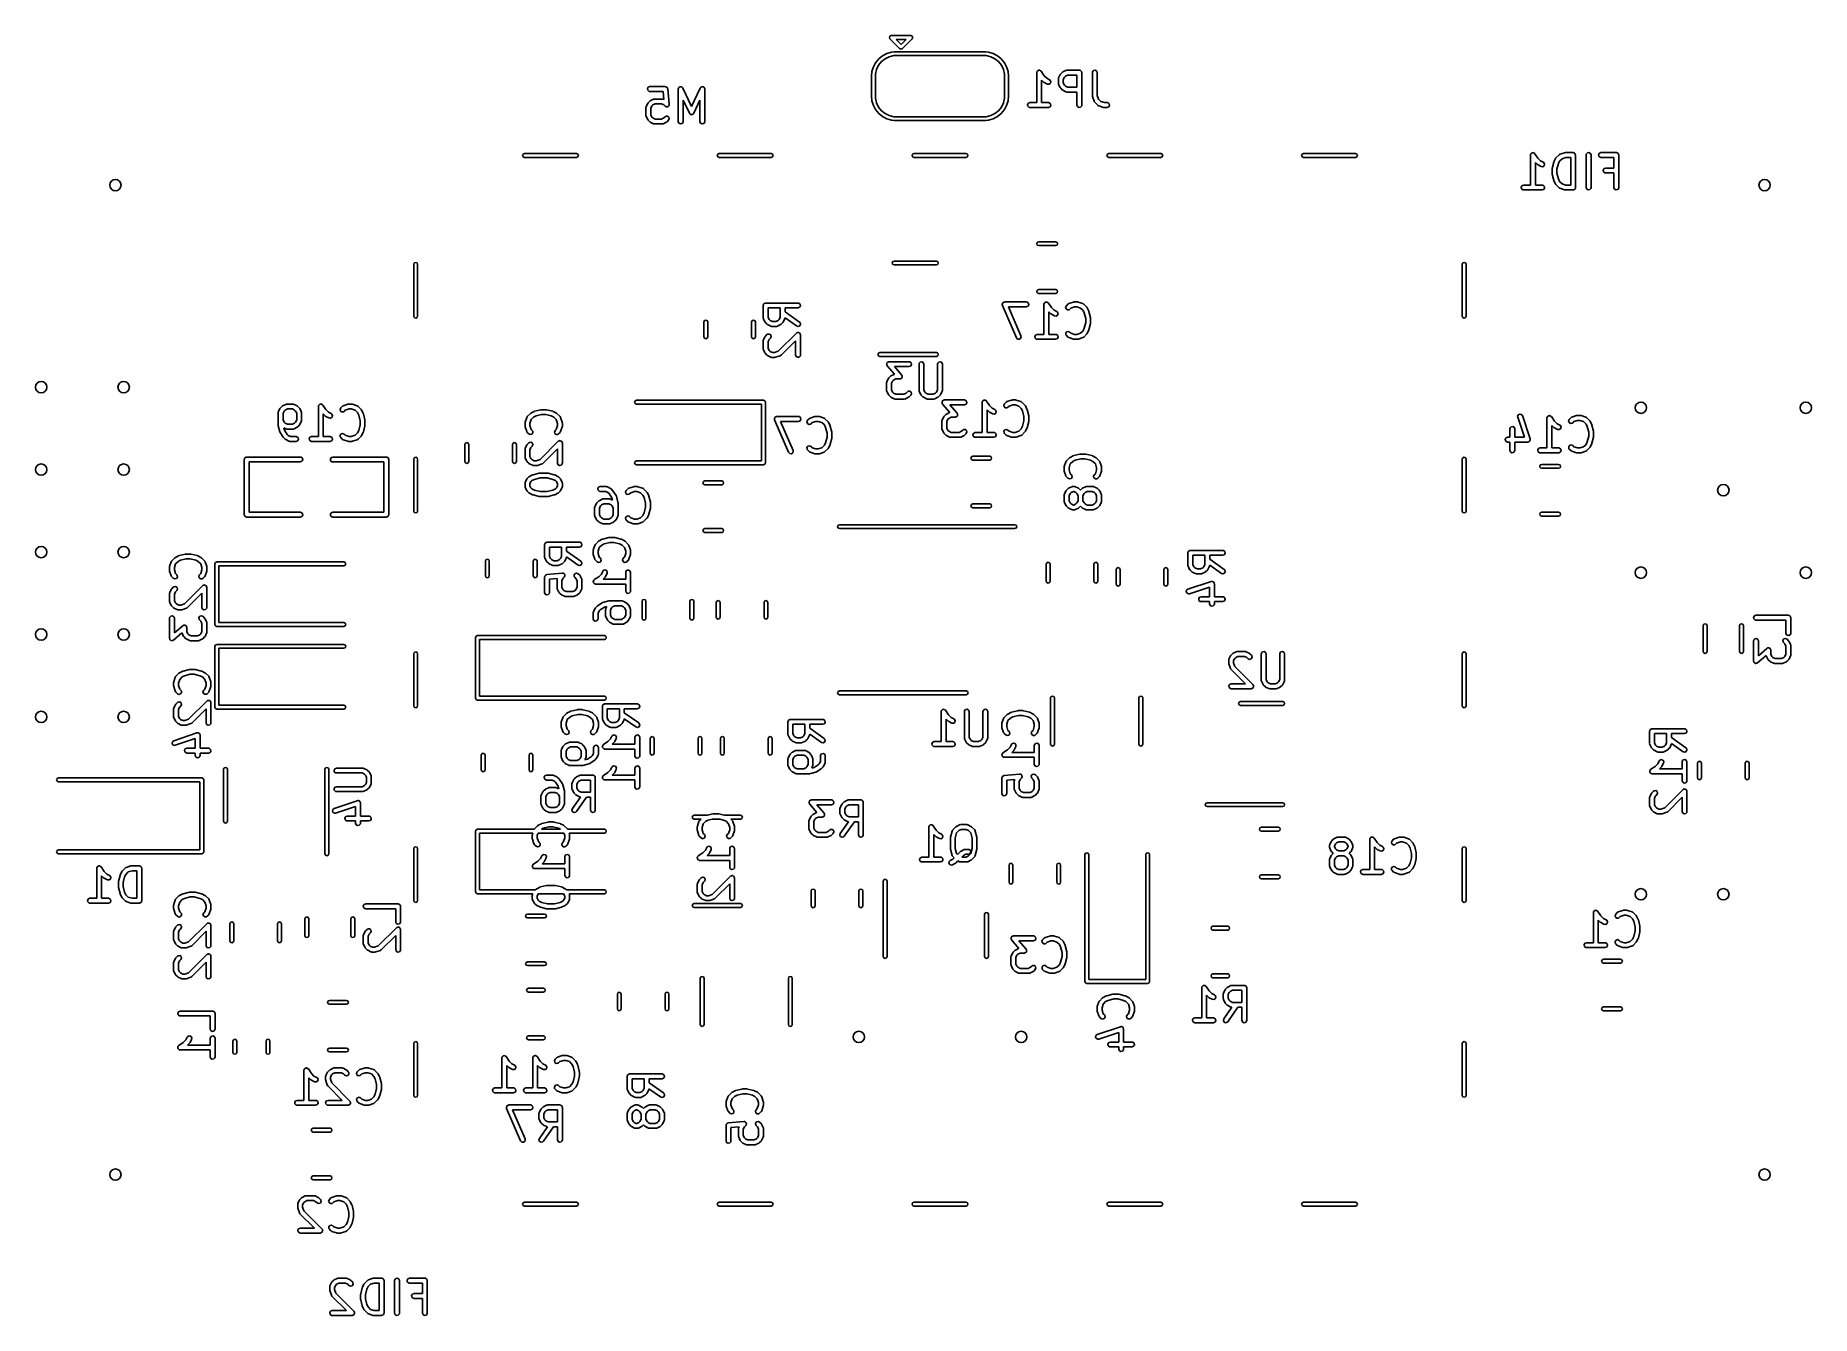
# Model space of a CAD drawing. Extents: x 0.3 to 2.46, y 0.23 to 1.78.
import ezdxf

# ---------------------------------------------------------------- set-up
doc = ezdxf.new("R2010")
doc.units = 0
doc.header["$MEASUREMENT"] = 0
doc.layers.add('BLACK', color=7, linetype='CONTINUOUS')

msp = doc.modelspace()

# ---------------------------------------------------------------- linework, layer by layer
at = {"layer": 'BLACK', "linetype": 'CONTINUOUS'}
for p, q in [((1.33858, 1.77906), (1.33927, 1.78073)), ((1.33927, 1.77738), (1.33858, 1.77906)), ((1.33927, 1.78073), (1.34094, 1.78142)), ((1.35109, 1.76557), (1.33927, 1.77738)), ((1.34094, 1.78142), (1.36457, 1.78142)), ((1.34665, 1.77669), (1.35276, 1.77058)), ((1.35886, 1.77669), (1.34665, 1.77669)), ((1.35276, 1.77058), (1.35886, 1.77669)), ((1.36624, 1.77738), (1.35443, 1.76557)), ((1.36457, 1.78142), (1.36624, 1.78073)), ((1.36624, 1.78073), (1.36693, 1.77906)), ((1.36693, 1.77906), (1.36624, 1.77738)), ((1.31921, 1.74326), (1.32197, 1.74843)), ((1.32197, 1.74843), (1.32569, 1.75297)), ((1.32538, 1.7453), (1.32292, 1.74019)), ((1.32892, 1.74974), (1.32538, 1.7453)), ((1.32569, 1.75297), (1.33023, 1.75669)), ((1.33336, 1.75328), (1.32892, 1.74974)), ((1.33023, 1.75669), (1.3354, 1.75945)), ((1.33848, 1.75574), (1.33336, 1.75328)), ((1.3354, 1.75945), (1.34101, 1.76116)), ((1.34401, 1.75701), (1.33848, 1.75574)), ((1.34101, 1.76116), (1.34427, 1.76148)), ((1.34685, 1.75701), (1.34401, 1.75701)), ((1.34427, 1.76148), (1.34488, 1.76173)), ((1.34488, 1.76173), (1.45512, 1.76173)), ((1.45315, 1.75701), (1.34685, 1.75701)), ((1.35276, 1.76488), (1.35109, 1.76557)), ((1.35443, 1.76557), (1.35276, 1.76488)), ((1.45599, 1.75701), (1.45315, 1.75701)), ((1.45512, 1.76173), (1.45573, 1.76148)), ((1.45573, 1.76148), (1.45899, 1.76116)), ((1.46152, 1.75574), (1.45599, 1.75701)), ((1.45899, 1.76116), (1.4646, 1.75945)), ((1.46664, 1.75328), (1.46152, 1.75574)), ((1.4646, 1.75945), (1.46977, 1.75669)), ((1.47108, 1.74974), (1.46664, 1.75328)), ((1.46977, 1.75669), (1.47431, 1.75297)), ((1.47462, 1.7453), (1.47108, 1.74974)), ((1.47431, 1.75297), (1.47803, 1.74843)), ((1.47708, 1.74019), (1.47462, 1.7453)), ((1.47803, 1.74843), (1.48079, 1.74326)), ((1.31693, 1.73181), (1.3175, 1.73765)), ((1.31693, 1.70819), (1.31693, 1.73181)), ((1.3175, 1.73765), (1.31921, 1.74326)), ((1.32292, 1.74019), (1.32165, 1.73465)), ((1.32165, 1.73465), (1.32165, 1.73181)), ((1.32165, 1.73181), (1.32165, 1.70819)), ((1.47835, 1.73465), (1.47708, 1.74019)), ((1.47835, 1.73181), (1.47835, 1.73465)), ((1.47835, 1.70819), (1.47835, 1.73181)), ((1.48079, 1.74326), (1.4825, 1.73765)), ((1.4825, 1.73765), (1.48307, 1.73181)), ((1.48307, 1.73181), (1.48307, 1.70819)), ((1.51736, 1.73646), (1.51754, 1.73747)), ((1.51736, 1.70005), (1.51736, 1.73646)), ((1.51754, 1.73747), (1.51765, 1.7376)), ((1.51765, 1.7376), (1.51767, 1.73777)), ((1.51767, 1.73777), (1.51829, 1.73836)), ((1.51829, 1.73836), (1.51884, 1.73902)), ((1.51884, 1.73902), (1.51901, 1.73905)), ((1.51901, 1.73905), (1.51913, 1.73917)), ((1.51913, 1.73917), (1.51999, 1.73922)), ((1.51999, 1.73922), (1.52083, 1.73937)), ((1.52083, 1.73937), (1.52098, 1.73929)), ((1.52098, 1.73929), (1.52115, 1.7393)), ((1.52115, 1.7393), (1.52184, 1.73879)), ((1.52184, 1.73879), (1.52258, 1.73836)), ((1.52258, 1.73836), (1.52264, 1.7382)), ((1.52264, 1.7382), (1.52277, 1.7381)), ((1.52277, 1.7381), (1.52636, 1.73272)), ((1.52573, 1.725), (1.52327, 1.72746)), ((1.52327, 1.72746), (1.52327, 1.70005)), ((1.52579, 1.72497), (1.52573, 1.725)), ((1.5265, 1.72445), (1.52579, 1.72497)), ((1.52636, 1.73272), (1.52956, 1.72952)), ((1.53024, 1.72257), (1.5265, 1.72445)), ((1.52956, 1.72952), (1.53289, 1.72786)), ((1.53394, 1.72346), (1.53225, 1.72234)), ((1.53289, 1.72786), (1.53371, 1.72725)), ((1.53371, 1.72725), (1.53451, 1.72539)), ((1.53451, 1.72539), (1.53394, 1.72346)), ((1.54361, 1.72896), (1.54379, 1.72997)), ((1.54361, 1.72334), (1.54361, 1.72896)), ((1.54367, 1.72317), (1.54361, 1.72334)), ((1.54363, 1.723), (1.54367, 1.72317)), ((1.54379, 1.72997), (1.5439, 1.73011)), ((1.5439, 1.73011), (1.54392, 1.73029)), ((1.54392, 1.73029), (1.5458, 1.73403)), ((1.5458, 1.73403), (1.54632, 1.73474)), ((1.54632, 1.73474), (1.54635, 1.7348)), ((1.54635, 1.7348), (1.54823, 1.73668)), ((1.54823, 1.73668), (1.54895, 1.73718)), ((1.54895, 1.73718), (1.54899, 1.73723)), ((1.54899, 1.73723), (1.55274, 1.7391)), ((1.55087, 1.73097), (1.54952, 1.72827)), ((1.54952, 1.72827), (1.54952, 1.72404)), ((1.54952, 1.72404), (1.55087, 1.72134)), ((1.55206, 1.73216), (1.55087, 1.73097)), ((1.55476, 1.73351), (1.55206, 1.73216)), ((1.55274, 1.7391), (1.55373, 1.7394)), ((1.55373, 1.7394), (1.5539, 1.73936)), ((1.5539, 1.73936), (1.55406, 1.73942)), ((1.55406, 1.73942), (1.56906, 1.73942)), ((1.56611, 1.73351), (1.55476, 1.73351)), ((1.56611, 1.71879), (1.56611, 1.73351)), ((1.56906, 1.73942), (1.56944, 1.73935)), ((1.56944, 1.73935), (1.56957, 1.73937)), ((1.56957, 1.73937), (1.56969, 1.73931)), ((1.56969, 1.73931), (1.57007, 1.73924)), ((1.57007, 1.73924), (1.57066, 1.73875)), ((1.57066, 1.73875), (1.57132, 1.73836)), ((1.57132, 1.73836), (1.57141, 1.73811)), ((1.57141, 1.73811), (1.57162, 1.73794)), ((1.57162, 1.73794), (1.57175, 1.73718)), ((1.57175, 1.73718), (1.57201, 1.73646)), ((1.57201, 1.73646), (1.57201, 1.69709)), ((1.58486, 1.73646), (1.58503, 1.73747)), ((1.58486, 1.70834), (1.58486, 1.73646)), ((1.58503, 1.73747), (1.58633, 1.73902)), ((1.58633, 1.73902), (1.58832, 1.73937)), ((1.58832, 1.73937), (1.59007, 1.73836)), ((1.59007, 1.73836), (1.59076, 1.73646)), ((1.59076, 1.73646), (1.59076, 1.70882)), ((1.04522, 1.71698), (1.04623, 1.71873)), ((1.04557, 1.71499), (1.04522, 1.71698)), ((1.04712, 1.71369), (1.04557, 1.71499)), ((1.04604, 1.6998), (1.04792, 1.70168)), ((1.04623, 1.71873), (1.04813, 1.71942)), ((1.04813, 1.71351), (1.04712, 1.71369)), ((1.04792, 1.70168), (1.04864, 1.70219)), ((1.04813, 1.71942), (1.06688, 1.71942)), ((1.0642, 1.71351), (1.04813, 1.71351)), ((1.04864, 1.70219), (1.04868, 1.70223)), ((1.04868, 1.70223), (1.05243, 1.70411)), ((1.05243, 1.70411), (1.05342, 1.7044)), ((1.05342, 1.7044), (1.05359, 1.70436)), ((1.05359, 1.70436), (1.05375, 1.70442)), ((1.05375, 1.70442), (1.06313, 1.70442)), ((1.06313, 1.70442), (1.06414, 1.70424)), ((1.06414, 1.70424), (1.06427, 1.70413)), ((1.06518, 1.70374), (1.0642, 1.71351)), ((1.06427, 1.70413), (1.06445, 1.70411)), ((1.06445, 1.70411), (1.06518, 1.70374)), ((1.06688, 1.71942), (1.06703, 1.71939)), ((1.06703, 1.71939), (1.0671, 1.71941)), ((1.0671, 1.71941), (1.06721, 1.71936)), ((1.06721, 1.71936), (1.06789, 1.71924)), ((1.06789, 1.71924), (1.06837, 1.71884)), ((1.06837, 1.71884), (1.06894, 1.71858)), ((1.06894, 1.71858), (1.06912, 1.71821)), ((1.06912, 1.71821), (1.06943, 1.71794)), ((1.06943, 1.71794), (1.06954, 1.71732)), ((1.06954, 1.71732), (1.06981, 1.71676)), ((1.06981, 1.71676), (1.07169, 1.69801)), ((1.08267, 1.71646), (1.08285, 1.71747)), ((1.08267, 1.67709), (1.08267, 1.71646)), ((1.08285, 1.71747), (1.0831, 1.71778)), ((1.0831, 1.71778), (1.08321, 1.71816)), ((1.08321, 1.71816), (1.08373, 1.71853)), ((1.08373, 1.71853), (1.08415, 1.71902)), ((1.08415, 1.71902), (1.08454, 1.71909)), ((1.08454, 1.71909), (1.08486, 1.71932)), ((1.08486, 1.71932), (1.0855, 1.71926)), ((1.0855, 1.71926), (1.08614, 1.71937)), ((1.08614, 1.71937), (1.08648, 1.71917)), ((1.08648, 1.71917), (1.08687, 1.71914)), ((1.08687, 1.71914), (1.08733, 1.71868)), ((1.08733, 1.71868), (1.08789, 1.71836)), ((1.08789, 1.71836), (1.08802, 1.71799)), ((1.08802, 1.71799), (1.0883, 1.71771)), ((1.0883, 1.71771), (1.09875, 1.69532)), ((1.09607, 1.68709), (1.08858, 1.70315)), ((1.08858, 1.70315), (1.08858, 1.67709)), ((1.09875, 1.69532), (1.1092, 1.71771)), ((1.10892, 1.70315), (1.10142, 1.68709)), ((1.10892, 1.67709), (1.10892, 1.70315)), ((1.1092, 1.71771), (1.10978, 1.71855)), ((1.10978, 1.71855), (1.11014, 1.71872)), ((1.11014, 1.71872), (1.11039, 1.71902)), ((1.11039, 1.71902), (1.11103, 1.71913)), ((1.11103, 1.71913), (1.11161, 1.71941)), ((1.11161, 1.71941), (1.112, 1.7193)), ((1.112, 1.7193), (1.11238, 1.71937)), ((1.11238, 1.71937), (1.11294, 1.71905)), ((1.11294, 1.71905), (1.11357, 1.71888)), ((1.11357, 1.71888), (1.11379, 1.71856)), ((1.11379, 1.71856), (1.11413, 1.71836)), ((1.11413, 1.71836), (1.11435, 1.71776)), ((1.11435, 1.71776), (1.11472, 1.71723)), ((1.11472, 1.71723), (1.11469, 1.71683)), ((1.11469, 1.71683), (1.11482, 1.71646)), ((1.11482, 1.71646), (1.11482, 1.67709)), ((1.3175, 1.70235), (1.31693, 1.70819)), ((1.31921, 1.69674), (1.3175, 1.70235)), ((1.32165, 1.70819), (1.32165, 1.70535)), ((1.32165, 1.70535), (1.32292, 1.69981)), ((1.47708, 1.69981), (1.47835, 1.70535)), ((1.47835, 1.70535), (1.47835, 1.70819)), ((1.4825, 1.70235), (1.48079, 1.69674)), ((1.48307, 1.70819), (1.4825, 1.70235)), ((1.53225, 1.72234), (1.53024, 1.72257)), ((1.54392, 1.72202), (1.54363, 1.723)), ((1.5458, 1.71827), (1.54392, 1.72202)), ((1.54584, 1.71823), (1.5458, 1.71827)), ((1.54635, 1.7175), (1.54584, 1.71823)), ((1.54823, 1.71563), (1.54635, 1.7175)), ((1.54828, 1.7156), (1.54823, 1.71563)), ((1.54899, 1.71508), (1.54828, 1.7156)), ((1.55274, 1.7132), (1.54899, 1.71508)), ((1.55087, 1.72134), (1.55206, 1.72014)), ((1.55206, 1.72014), (1.55476, 1.71879)), ((1.55292, 1.71318), (1.55274, 1.7132)), ((1.55305, 1.71307), (1.55292, 1.71318)), ((1.55406, 1.71289), (1.55305, 1.71307)), ((1.56611, 1.71289), (1.55406, 1.71289)), ((1.55476, 1.71879), (1.56611, 1.71879)), ((1.56611, 1.69709), (1.56611, 1.71289)), ((1.58488, 1.70828), (1.58486, 1.70834)), ((1.58501, 1.70741), (1.58488, 1.70828)), ((1.58688, 1.70178), (1.58501, 1.70741)), ((1.58699, 1.70165), (1.58688, 1.70178)), ((1.58701, 1.70147), (1.58699, 1.70165)), ((1.59076, 1.70882), (1.59226, 1.70431)), ((1.59226, 1.70431), (1.59503, 1.70155)), ((1.59503, 1.70155), (1.59954, 1.70005)), ((1.0433, 1.69397), (1.04348, 1.69498)), ((1.0433, 1.68459), (1.0433, 1.69397)), ((1.04336, 1.68443), (1.0433, 1.68459)), ((1.04332, 1.68426), (1.04336, 1.68443)), ((1.04361, 1.68327), (1.04332, 1.68426)), ((1.04348, 1.69498), (1.04359, 1.69511)), ((1.04359, 1.69511), (1.04361, 1.69529)), ((1.04361, 1.69529), (1.04549, 1.69904)), ((1.04549, 1.67952), (1.04361, 1.68327)), ((1.04549, 1.69904), (1.04601, 1.69975)), ((1.04601, 1.69975), (1.04604, 1.6998)), ((1.05056, 1.69597), (1.04921, 1.69327)), ((1.04921, 1.69327), (1.04921, 1.68529)), ((1.04921, 1.68529), (1.05056, 1.68259)), ((1.05175, 1.69716), (1.05056, 1.69597)), ((1.05056, 1.68259), (1.05175, 1.6814)), ((1.05445, 1.69851), (1.05175, 1.69716)), ((1.05175, 1.6814), (1.05445, 1.68005)), ((1.06243, 1.69851), (1.05445, 1.69851)), ((1.05445, 1.68005), (1.06243, 1.68005)), ((1.06513, 1.69716), (1.06243, 1.69851)), ((1.06243, 1.68005), (1.06513, 1.6814)), ((1.06666, 1.69563), (1.06513, 1.69716)), ((1.06513, 1.6814), (1.06666, 1.68293)), ((1.06668, 1.69562), (1.06666, 1.69563)), ((1.06666, 1.68293), (1.0675, 1.68352)), ((1.06669, 1.6956), (1.06668, 1.69562)), ((1.0676, 1.69519), (1.06669, 1.6956)), ((1.0675, 1.68352), (1.06952, 1.6837)), ((1.06849, 1.69477), (1.0676, 1.69519)), ((1.06851, 1.69478), (1.06849, 1.69477)), ((1.06853, 1.69477), (1.06851, 1.69478)), ((1.06949, 1.69504), (1.06853, 1.69477)), ((1.07044, 1.6953), (1.06949, 1.69504)), ((1.06952, 1.6837), (1.07117, 1.68254)), ((1.07046, 1.69531), (1.07044, 1.6953)), ((1.07047, 1.69532), (1.07046, 1.69531)), ((1.07104, 1.69614), (1.07047, 1.69532)), ((1.07169, 1.68059), (1.07084, 1.67876)), ((1.0716, 1.69695), (1.07104, 1.69614)), ((1.07117, 1.68254), (1.07169, 1.68059)), ((1.07161, 1.69699), (1.0716, 1.69697)), ((1.0716, 1.69697), (1.0716, 1.69695)), ((1.07169, 1.69801), (1.07161, 1.69699)), ((1.09661, 1.68655), (1.09607, 1.68709)), ((1.09705, 1.68592), (1.09661, 1.68655)), ((1.09731, 1.68585), (1.09705, 1.68592)), ((1.0975, 1.68567), (1.09731, 1.68585)), ((1.09826, 1.6856), (1.0975, 1.68567)), ((1.099, 1.6854), (1.09826, 1.6856)), ((1.09925, 1.68551), (1.099, 1.6854)), ((1.09951, 1.68549), (1.09925, 1.68551)), ((1.10014, 1.68593), (1.09951, 1.68549)), ((1.10083, 1.68625), (1.10014, 1.68593)), ((1.10106, 1.68657), (1.10083, 1.68625)), ((1.10117, 1.68665), (1.10106, 1.68657)), ((1.1012, 1.68678), (1.10117, 1.68665)), ((1.10142, 1.68709), (1.1012, 1.68678)), ((1.32197, 1.69157), (1.31921, 1.69674)), ((1.32569, 1.68703), (1.32197, 1.69157)), ((1.32292, 1.69981), (1.32538, 1.6947)), ((1.32538, 1.6947), (1.32892, 1.69026)), ((1.33023, 1.68331), (1.32569, 1.68703)), ((1.32892, 1.69026), (1.33336, 1.68672)), ((1.3354, 1.68055), (1.33023, 1.68331)), ((1.33336, 1.68672), (1.33848, 1.68426)), ((1.34101, 1.67884), (1.3354, 1.68055)), ((1.33848, 1.68426), (1.34401, 1.68299)), ((1.34401, 1.68299), (1.34488, 1.68299)), ((1.34488, 1.68299), (1.45512, 1.68299)), ((1.45512, 1.68299), (1.45599, 1.68299)), ((1.45599, 1.68299), (1.46152, 1.68426)), ((1.4646, 1.68055), (1.45899, 1.67884)), ((1.46152, 1.68426), (1.46664, 1.68672)), ((1.46977, 1.68331), (1.4646, 1.68055)), ((1.46664, 1.68672), (1.47108, 1.69026)), ((1.47431, 1.68703), (1.46977, 1.68331)), ((1.47108, 1.69026), (1.47462, 1.6947)), ((1.47803, 1.69157), (1.47431, 1.68703)), ((1.47462, 1.6947), (1.47708, 1.69981)), ((1.48079, 1.69674), (1.47803, 1.69157)), ((1.50616, 1.69761), (1.50717, 1.69936)), ((1.50651, 1.69562), (1.50616, 1.69761)), ((1.50806, 1.69432), (1.50651, 1.69562)), ((1.50717, 1.69936), (1.50907, 1.70005)), ((1.50907, 1.69414), (1.50806, 1.69432)), ((1.50907, 1.70005), (1.51736, 1.70005)), ((1.53157, 1.69414), (1.50907, 1.69414)), ((1.52327, 1.70005), (1.53157, 1.70005)), ((1.53157, 1.70005), (1.53258, 1.69987)), ((1.53346, 1.69483), (1.53157, 1.69414)), ((1.53258, 1.69987), (1.53412, 1.69857)), ((1.53447, 1.69658), (1.53346, 1.69483)), ((1.53412, 1.69857), (1.53447, 1.69658)), ((1.5668, 1.6952), (1.56611, 1.69709)), ((1.56855, 1.69419), (1.5668, 1.6952)), ((1.57054, 1.69454), (1.56855, 1.69419)), ((1.57184, 1.69608), (1.57054, 1.69454)), ((1.57201, 1.69709), (1.57184, 1.69608)), ((1.5876, 1.70063), (1.58701, 1.70147)), ((1.59134, 1.69688), (1.5876, 1.70063)), ((1.5915, 1.69681), (1.59134, 1.69688)), ((1.5916, 1.69666), (1.5915, 1.69681)), ((1.5925, 1.69617), (1.5916, 1.69666)), ((1.59812, 1.69429), (1.5925, 1.69617)), ((1.59819, 1.69429), (1.59812, 1.69429)), ((1.59906, 1.69414), (1.59819, 1.69429)), ((1.60281, 1.69414), (1.59906, 1.69414)), ((1.59954, 1.70005), (1.60281, 1.70005)), ((1.60281, 1.70005), (1.60382, 1.69987)), ((1.6047, 1.69483), (1.60281, 1.69414)), ((1.60382, 1.69987), (1.60536, 1.69857)), ((1.60571, 1.69658), (1.6047, 1.69483)), ((1.60536, 1.69857), (1.60571, 1.69658)), ((1.04553, 1.67948), (1.04549, 1.67952)), ((1.04604, 1.67876), (1.04553, 1.67948)), ((1.04792, 1.67688), (1.04604, 1.67876)), ((1.04797, 1.67685), (1.04792, 1.67688)), ((1.04868, 1.67633), (1.04797, 1.67685)), ((1.05243, 1.67445), (1.04868, 1.67633)), ((1.05261, 1.67443), (1.05243, 1.67445)), ((1.05274, 1.67432), (1.05261, 1.67443)), ((1.05375, 1.67414), (1.05274, 1.67432)), ((1.06313, 1.67414), (1.05375, 1.67414)), ((1.06329, 1.6742), (1.06313, 1.67414)), ((1.06346, 1.67416), (1.06329, 1.6742)), ((1.06445, 1.67445), (1.06346, 1.67416)), ((1.0682, 1.67633), (1.06445, 1.67445)), ((1.06824, 1.67637), (1.0682, 1.67633)), ((1.06896, 1.67688), (1.06824, 1.67637)), ((1.07084, 1.67876), (1.06896, 1.67688)), ((1.08336, 1.6752), (1.08267, 1.67709)), ((1.08511, 1.67419), (1.08336, 1.6752)), ((1.0871, 1.67454), (1.08511, 1.67419)), ((1.0884, 1.67608), (1.0871, 1.67454)), ((1.08858, 1.67709), (1.0884, 1.67608)), ((1.10961, 1.6752), (1.10892, 1.67709)), ((1.11136, 1.67419), (1.10961, 1.6752)), ((1.11335, 1.67454), (1.11136, 1.67419)), ((1.11465, 1.67608), (1.11335, 1.67454)), ((1.11482, 1.67709), (1.11465, 1.67608)), ((1.34427, 1.67852), (1.34101, 1.67884)), ((1.34488, 1.67827), (1.34427, 1.67852)), ((1.34685, 1.67827), (1.34488, 1.67827)), ((1.45315, 1.67827), (1.34685, 1.67827)), ((1.45512, 1.67827), (1.45315, 1.67827)), ((1.45573, 1.67852), (1.45512, 1.67827)), ((1.45899, 1.67884), (1.45573, 1.67852)), ((0.893701, 1.63583), (0.894393, 1.6375)), ((0.894393, 1.6375), (0.896063, 1.63819)), ((0.896063, 1.63819), (0.959055, 1.63819)), ((0.959055, 1.63819), (0.960725, 1.6375)), ((0.960725, 1.6375), (0.961417, 1.63583)), ((1.12992, 1.63583), (1.13061, 1.6375)), ((1.13061, 1.6375), (1.13228, 1.63819)), ((1.13228, 1.63819), (1.19528, 1.63819)), ((1.19528, 1.63819), (1.19695, 1.6375)), ((1.19695, 1.6375), (1.19764, 1.63583)), ((1.36614, 1.63583), (1.36683, 1.6375)), ((1.36683, 1.6375), (1.3685, 1.63819)), ((1.3685, 1.63819), (1.4315, 1.63819)), ((1.4315, 1.63819), (1.43317, 1.6375)), ((1.43317, 1.6375), (1.43386, 1.63583)), ((1.60236, 1.63583), (1.60305, 1.6375)), ((1.60305, 1.6375), (1.60472, 1.63819)), ((1.60472, 1.63819), (1.66772, 1.63819)), ((1.66772, 1.63819), (1.66939, 1.6375)), ((1.66939, 1.6375), (1.67008, 1.63583)), ((1.83858, 1.63583), (1.83927, 1.6375)), ((1.83927, 1.6375), (1.84094, 1.63819)), ((1.84094, 1.63819), (1.90394, 1.63819)), ((1.90394, 1.63819), (1.90561, 1.6375)), ((1.90561, 1.6375), (1.9063, 1.63583)), ((2.11612, 1.63646), (2.11629, 1.63747)), ((2.11629, 1.63747), (2.1164, 1.6376)), ((2.1164, 1.6376), (2.11642, 1.63777)), ((2.11642, 1.63777), (2.11704, 1.63836)), ((2.11704, 1.63836), (2.11759, 1.63902)), ((2.11759, 1.63902), (2.11776, 1.63905)), ((2.11776, 1.63905), (2.11788, 1.63917)), ((2.11788, 1.63917), (2.11874, 1.63922)), ((2.11874, 1.63922), (2.11958, 1.63937)), ((2.11958, 1.63937), (2.11973, 1.63929)), ((2.11973, 1.63929), (2.1199, 1.6393)), ((2.1199, 1.6393), (2.12059, 1.63879)), ((2.12059, 1.63879), (2.12133, 1.63836)), ((2.12133, 1.63836), (2.12139, 1.6382)), ((2.12139, 1.6382), (2.12153, 1.6381)), ((2.12153, 1.6381), (2.12511, 1.63272)), ((2.15073, 1.63668), (2.15157, 1.63727)), ((2.15157, 1.63727), (2.15174, 1.63728)), ((2.15174, 1.63728), (2.15188, 1.63739)), ((2.15188, 1.63739), (2.1575, 1.63927)), ((2.1575, 1.63927), (2.15838, 1.63939)), ((2.15838, 1.63939), (2.15844, 1.63942)), ((2.15844, 1.63942), (2.16781, 1.63942)), ((2.16781, 1.63942), (2.1682, 1.63935)), ((2.1682, 1.63935), (2.16832, 1.63937)), ((2.16832, 1.63937), (2.16844, 1.63931)), ((2.16844, 1.63931), (2.16882, 1.63924)), ((2.16882, 1.63924), (2.16941, 1.63875)), ((2.16941, 1.63875), (2.17007, 1.63836)), ((2.17007, 1.63836), (2.17017, 1.63811)), ((2.17017, 1.63811), (2.17037, 1.63794)), ((2.17037, 1.63794), (2.1705, 1.63718)), ((2.1705, 1.63718), (2.17076, 1.63646)), ((2.18361, 1.63646), (2.18379, 1.63747)), ((2.18379, 1.63747), (2.18508, 1.63902)), ((2.18508, 1.63902), (2.18707, 1.63937)), ((2.18707, 1.63937), (2.18882, 1.63836)), ((2.18882, 1.63836), (2.18951, 1.63646)), ((2.19865, 1.63698), (2.19966, 1.63873)), ((2.199, 1.63499), (2.19865, 1.63698)), ((2.19966, 1.63873), (2.20156, 1.63942)), ((2.20156, 1.63942), (2.22031, 1.63942)), ((2.22031, 1.63942), (2.22069, 1.63935)), ((2.22069, 1.63935), (2.22082, 1.63937)), ((2.22082, 1.63937), (2.22093, 1.63931)), ((2.22093, 1.63931), (2.22132, 1.63924)), ((2.22132, 1.63924), (2.2219, 1.63875)), ((2.2219, 1.63875), (2.22257, 1.63836)), ((2.22257, 1.63836), (2.22266, 1.63811)), ((2.22266, 1.63811), (2.22286, 1.63794)), ((2.22286, 1.63794), (2.223, 1.63718)), ((2.223, 1.63718), (2.22326, 1.63646)), ((0.894393, 1.63416), (0.893701, 1.63583)), ((0.896063, 1.63346), (0.894393, 1.63416)), ((0.959055, 1.63346), (0.896063, 1.63346)), ((0.960725, 1.63416), (0.959055, 1.63346)), ((0.961417, 1.63583), (0.960725, 1.63416)), ((1.13061, 1.63416), (1.12992, 1.63583)), ((1.13228, 1.63346), (1.13061, 1.63416)), ((1.19528, 1.63346), (1.13228, 1.63346)), ((1.19695, 1.63416), (1.19528, 1.63346)), ((1.19764, 1.63583), (1.19695, 1.63416)), ((1.36683, 1.63416), (1.36614, 1.63583)), ((1.3685, 1.63346), (1.36683, 1.63416)), ((1.4315, 1.63346), (1.3685, 1.63346)), ((1.43317, 1.63416), (1.4315, 1.63346)), ((1.43386, 1.63583), (1.43317, 1.63416)), ((1.60305, 1.63416), (1.60236, 1.63583)), ((1.60472, 1.63346), (1.60305, 1.63416)), ((1.66772, 1.63346), (1.60472, 1.63346)), ((1.66939, 1.63416), (1.66772, 1.63346)), ((1.67008, 1.63583), (1.66939, 1.63416)), ((1.83927, 1.63416), (1.83858, 1.63583)), ((1.84094, 1.63346), (1.83927, 1.63416)), ((1.90394, 1.63346), (1.84094, 1.63346)), ((1.90561, 1.63416), (1.90394, 1.63346)), ((1.9063, 1.63583), (1.90561, 1.63416)), ((2.11612, 1.60005), (2.11612, 1.63646)), ((2.12448, 1.625), (2.12202, 1.62746)), ((2.12202, 1.62746), (2.12202, 1.60005)), ((2.12454, 1.62497), (2.12448, 1.625)), ((2.12525, 1.62445), (2.12454, 1.62497)), ((2.12511, 1.63272), (2.12832, 1.62952)), ((2.129, 1.62257), (2.12525, 1.62445)), ((2.12832, 1.62952), (2.13164, 1.62786)), ((2.131, 1.62234), (2.129, 1.62257)), ((2.13269, 1.62346), (2.131, 1.62234)), ((2.13164, 1.62786), (2.13246, 1.62725)), ((2.13246, 1.62725), (2.13326, 1.62539)), ((2.13326, 1.62539), (2.13269, 1.62346)), ((2.14236, 1.61959), (2.14246, 1.62017)), ((2.14236, 1.61397), (2.14236, 1.61959)), ((2.14245, 1.62031), (2.14433, 1.62781)), ((2.14246, 1.62017), (2.14245, 1.62031)), ((2.14433, 1.62781), (2.14453, 1.62827)), ((2.14453, 1.62827), (2.14455, 1.62841)), ((2.14455, 1.62841), (2.14642, 1.63216)), ((2.14642, 1.63216), (2.14695, 1.63287)), ((2.14695, 1.63287), (2.14698, 1.63293)), ((2.14698, 1.63293), (2.15073, 1.63668)), ((2.14998, 1.62606), (2.14827, 1.61923)), ((2.14827, 1.61923), (2.14827, 1.61433)), ((2.15149, 1.62909), (2.14998, 1.62606)), ((2.15441, 1.63201), (2.15149, 1.62909)), ((2.15892, 1.63351), (2.15441, 1.63201)), ((2.16486, 1.63351), (2.15892, 1.63351)), ((2.16486, 1.60005), (2.16486, 1.63351)), ((2.17076, 1.63646), (2.17076, 1.59709)), ((2.18361, 1.59709), (2.18361, 1.63646)), ((2.18951, 1.63646), (2.18951, 1.59709)), ((2.20055, 1.63369), (2.199, 1.63499)), ((2.20156, 1.63351), (2.20055, 1.63369)), ((2.21735, 1.63351), (2.20156, 1.63351)), ((2.20427, 1.61823), (2.20528, 1.61998)), ((2.20463, 1.61624), (2.20427, 1.61823)), ((2.20617, 1.61494), (2.20463, 1.61624)), ((2.20528, 1.61998), (2.20718, 1.62067)), ((2.20718, 1.62067), (2.21735, 1.62067)), ((2.21735, 1.62067), (2.21735, 1.63351)), ((2.22326, 1.63646), (2.22326, 1.59709)), ((2.10491, 1.59761), (2.10592, 1.59936)), ((2.10526, 1.59562), (2.10491, 1.59761)), ((2.10681, 1.59432), (2.10526, 1.59562)), ((2.10592, 1.59936), (2.10782, 1.60005)), ((2.10782, 1.59414), (2.10681, 1.59432)), ((2.10782, 1.60005), (2.11612, 1.60005)), ((2.13032, 1.59414), (2.10782, 1.59414)), ((2.12202, 1.60005), (2.13032, 1.60005)), ((2.13032, 1.60005), (2.13133, 1.59987)), ((2.13221, 1.59483), (2.13032, 1.59414)), ((2.13133, 1.59987), (2.13287, 1.59857)), ((2.13322, 1.59658), (2.13221, 1.59483)), ((2.13287, 1.59857), (2.13322, 1.59658)), ((2.14241, 1.61384), (2.14236, 1.61397)), ((2.14245, 1.61325), (2.14241, 1.61384)), ((2.14433, 1.60575), (2.14245, 1.61325)), ((2.1444, 1.60564), (2.14433, 1.60575)), ((2.14455, 1.60515), (2.1444, 1.60564)), ((2.14642, 1.6014), (2.14455, 1.60515)), ((2.14647, 1.60135), (2.14642, 1.6014)), ((2.14698, 1.60063), (2.14647, 1.60135)), ((2.15073, 1.59688), (2.14698, 1.60063)), ((2.14827, 1.61433), (2.14998, 1.6075)), ((2.14998, 1.6075), (2.15149, 1.60447)), ((2.15089, 1.59681), (2.15073, 1.59688)), ((2.15098, 1.59666), (2.15089, 1.59681)), ((2.15188, 1.59617), (2.15098, 1.59666)), ((2.15149, 1.60447), (2.15441, 1.60155)), ((2.1575, 1.59429), (2.15188, 1.59617)), ((2.15441, 1.60155), (2.15892, 1.60005)), ((2.15757, 1.59429), (2.1575, 1.59429)), ((2.15844, 1.59414), (2.15757, 1.59429)), ((2.16781, 1.59414), (2.15844, 1.59414)), ((2.15892, 1.60005), (2.16486, 1.60005)), ((2.16853, 1.5944), (2.16781, 1.59414)), ((2.16929, 1.59454), (2.16853, 1.5944)), ((2.16946, 1.59474), (2.16929, 1.59454)), ((2.16971, 1.59483), (2.16946, 1.59474)), ((2.17009, 1.5955), (2.16971, 1.59483)), ((2.17059, 1.59608), (2.17009, 1.5955)), ((2.17065, 1.59647), (2.17059, 1.59608)), ((2.17072, 1.59658), (2.17065, 1.59647)), ((2.17076, 1.59709), (2.1707, 1.59671)), ((2.1707, 1.59671), (2.17072, 1.59658)), ((2.1843, 1.5952), (2.18361, 1.59709)), ((2.18605, 1.59419), (2.1843, 1.5952)), ((2.18804, 1.59454), (2.18605, 1.59419)), ((2.18933, 1.59608), (2.18804, 1.59454)), ((2.18951, 1.59709), (2.18933, 1.59608)), ((2.20718, 1.61476), (2.20617, 1.61494)), ((2.21735, 1.61476), (2.20718, 1.61476)), ((2.21735, 1.59709), (2.21735, 1.61476)), ((2.21804, 1.5952), (2.21735, 1.59709)), ((2.21979, 1.59419), (2.21804, 1.5952)), ((2.22178, 1.59454), (2.21979, 1.59419)), ((2.22308, 1.59608), (2.22178, 1.59454)), ((2.22326, 1.59709), (2.22308, 1.59608)), ((1.51735, 1.52894), (1.51804, 1.53061)), ((1.51804, 1.53061), (1.51971, 1.5313)), ((1.51971, 1.5313), (1.54029, 1.5313)), ((1.54029, 1.5313), (1.54196, 1.53061)), ((1.54196, 1.53061), (1.54265, 1.52894)), ((1.34274, 1.50718), (1.34441, 1.50787)), ((1.34441, 1.50787), (1.39559, 1.50787)), ((1.39559, 1.50787), (1.39726, 1.50718)), ((1.51804, 1.52727), (1.51735, 1.52894)), ((1.51971, 1.52657), (1.51804, 1.52727)), ((1.54029, 1.52657), (1.51971, 1.52657)), ((1.54196, 1.52727), (1.54029, 1.52657)), ((1.54265, 1.52894), (1.54196, 1.52727)), ((0.761811, 1.50394), (0.762503, 1.50561)), ((0.761811, 1.44094), (0.761811, 1.50394)), ((0.762503, 1.50561), (0.764173, 1.5063)), ((0.764173, 1.5063), (0.765844, 1.50561)), ((0.765844, 1.50561), (0.766535, 1.50394)), ((0.766535, 1.50394), (0.766535, 1.44094)), ((1.34205, 1.50551), (1.34274, 1.50718)), ((1.34274, 1.50384), (1.34205, 1.50551)), ((1.34441, 1.50315), (1.34274, 1.50384)), ((1.39559, 1.50315), (1.34441, 1.50315)), ((1.39726, 1.50384), (1.39559, 1.50315)), ((1.39726, 1.50718), (1.39795, 1.50551)), ((1.39795, 1.50551), (1.39726, 1.50384)), ((2.03346, 1.50394), (2.03416, 1.50561)), ((2.03346, 1.44094), (2.03346, 1.50394)), ((2.03416, 1.50561), (2.03583, 1.5063)), ((2.03583, 1.5063), (2.0375, 1.50561)), ((2.0375, 1.50561), (2.03819, 1.50394)), ((2.03819, 1.50394), (2.03819, 1.44094)), ((1.51735, 1.47106), (1.51804, 1.47273)), ((1.51804, 1.46939), (1.51735, 1.47106)), ((1.51804, 1.47273), (1.51971, 1.47343)), ((1.51971, 1.4687), (1.51804, 1.46939)), ((1.51971, 1.47343), (1.54029, 1.47343)), ((1.54029, 1.4687), (1.51971, 1.4687)), ((1.54029, 1.47343), (1.54196, 1.47273)), ((1.54196, 1.46939), (1.54029, 1.4687)), ((1.54196, 1.47273), (1.54265, 1.47106)), ((1.54265, 1.47106), (1.54196, 1.46939)), ((1.18554, 1.45406), (1.18561, 1.45444)), ((1.18554, 1.43906), (1.18554, 1.45406)), ((1.18559, 1.45457), (1.18565, 1.45469)), ((1.18561, 1.45444), (1.18559, 1.45457)), ((1.18565, 1.45469), (1.18572, 1.45507)), ((1.18572, 1.45507), (1.18622, 1.45566)), ((1.18622, 1.45566), (1.1866, 1.45632)), ((1.1866, 1.45632), (1.18685, 1.45641)), ((1.18685, 1.45641), (1.18702, 1.45662)), ((1.18702, 1.45662), (1.18778, 1.45675)), ((1.18778, 1.45675), (1.1885, 1.45701)), ((1.1885, 1.45701), (1.22787, 1.45701)), ((1.20617, 1.45111), (1.19145, 1.45111)), ((1.19145, 1.45111), (1.19145, 1.43976)), ((1.20617, 1.43976), (1.20617, 1.45111)), ((1.22787, 1.45111), (1.21207, 1.45111)), ((1.21207, 1.45111), (1.21207, 1.44622)), ((1.21207, 1.44622), (1.22956, 1.43398)), ((1.22787, 1.45701), (1.22888, 1.45683)), ((1.22976, 1.4518), (1.22787, 1.45111)), ((1.22888, 1.45683), (1.23042, 1.45554)), ((1.23077, 1.45355), (1.22976, 1.4518)), ((1.23042, 1.45554), (1.23077, 1.45355)), ((1.4755, 1.45516), (1.4756, 1.45549)), ((1.47573, 1.45416), (1.4755, 1.45516)), ((1.47554, 1.45583), (1.47588, 1.45643)), ((1.4756, 1.45549), (1.47554, 1.45583)), ((1.4926, 1.41479), (1.47573, 1.45416)), ((1.47588, 1.45643), (1.47608, 1.45709)), ((1.47608, 1.45709), (1.47637, 1.45728)), ((1.47637, 1.45728), (1.47655, 1.45758)), ((1.47655, 1.45758), (1.47719, 1.45782)), ((1.47719, 1.45782), (1.47777, 1.4582)), ((1.47777, 1.4582), (1.47812, 1.45816)), ((1.47812, 1.45816), (1.47844, 1.45827)), ((1.47844, 1.45827), (1.50469, 1.45827)), ((1.50469, 1.45237), (1.48292, 1.45237)), ((1.48292, 1.45237), (1.49803, 1.41712)), ((1.50469, 1.45827), (1.5057, 1.4581)), ((1.50659, 1.45306), (1.50469, 1.45237)), ((1.5057, 1.4581), (1.50725, 1.4568)), ((1.5076, 1.45481), (1.50659, 1.45306)), ((1.50725, 1.4568), (1.5076, 1.45481)), ((1.52611, 1.45532), (1.52629, 1.45633)), ((1.52611, 1.4189), (1.52611, 1.45532)), ((1.52629, 1.45633), (1.5264, 1.45646)), ((1.5264, 1.45646), (1.52642, 1.45663)), ((1.52642, 1.45663), (1.52704, 1.45722)), ((1.52704, 1.45722), (1.52759, 1.45788)), ((1.52759, 1.45788), (1.52775, 1.45791)), ((1.52775, 1.45791), (1.52788, 1.45803)), ((1.52788, 1.45803), (1.52873, 1.45808)), ((1.52873, 1.45808), (1.52958, 1.45823)), ((1.52958, 1.45823), (1.52972, 1.45815)), ((1.52972, 1.45815), (1.52989, 1.45816)), ((1.52989, 1.45816), (1.53058, 1.45765)), ((1.53058, 1.45765), (1.53132, 1.45722)), ((1.53132, 1.45722), (1.53138, 1.45706)), ((1.53138, 1.45706), (1.53152, 1.45696)), ((1.53152, 1.45696), (1.53511, 1.45158)), ((1.53447, 1.44386), (1.53202, 1.44632)), ((1.53202, 1.44632), (1.53202, 1.4189)), ((1.53453, 1.44383), (1.53447, 1.44386)), ((1.53524, 1.44331), (1.53453, 1.44383)), ((1.53511, 1.45158), (1.53831, 1.44837)), ((1.53899, 1.44143), (1.53524, 1.44331)), ((1.53831, 1.44837), (1.54163, 1.44671)), ((1.54163, 1.44671), (1.54246, 1.4461)), ((1.54246, 1.4461), (1.54326, 1.44425)), ((1.54326, 1.44425), (1.54268, 1.44231)), ((1.55237, 1.45183), (1.55322, 1.45366)), ((1.55289, 1.44988), (1.55237, 1.45183)), ((1.55455, 1.44872), (1.55289, 1.44988)), ((1.55322, 1.45366), (1.5551, 1.45554)), ((1.55656, 1.4489), (1.55455, 1.44872)), ((1.5551, 1.45554), (1.55594, 1.45612)), ((1.55594, 1.45612), (1.55611, 1.45614)), ((1.55611, 1.45614), (1.55625, 1.45625)), ((1.55625, 1.45625), (1.56187, 1.45812)), ((1.5574, 1.44948), (1.55656, 1.4489)), ((1.55878, 1.45087), (1.5574, 1.44948)), ((1.56329, 1.45237), (1.55878, 1.45087)), ((1.56187, 1.45812), (1.56275, 1.45825)), ((1.56275, 1.45825), (1.56281, 1.45827)), ((1.56281, 1.45827), (1.56656, 1.45827)), ((1.56608, 1.45237), (1.56329, 1.45237)), ((1.57059, 1.45087), (1.56608, 1.45237)), ((1.56656, 1.45827), (1.56743, 1.45812)), ((1.56743, 1.45812), (1.56749, 1.45812)), ((1.56749, 1.45812), (1.57312, 1.45625)), ((1.5735, 1.44795), (1.57059, 1.45087)), ((1.57312, 1.45625), (1.57402, 1.45576)), ((1.57502, 1.44492), (1.5735, 1.44795)), ((1.57402, 1.45576), (1.57411, 1.45561)), ((1.57411, 1.45561), (1.57427, 1.45554)), ((1.57427, 1.45554), (1.57802, 1.45179)), ((1.57673, 1.43809), (1.57502, 1.44492)), ((1.57802, 1.45179), (1.57853, 1.45106)), ((1.57853, 1.45106), (1.57857, 1.45102)), ((1.57857, 1.45102), (1.58045, 1.44727)), ((1.58045, 1.44727), (1.58059, 1.44678)), ((1.58059, 1.44678), (1.58067, 1.44666)), ((1.58067, 1.44666), (1.58255, 1.43917)), ((0.762503, 1.43927), (0.761811, 1.44094)), ((0.764173, 1.43858), (0.762503, 1.43927)), ((0.765844, 1.43927), (0.764173, 1.43858)), ((0.766535, 1.44094), (0.765844, 1.43927)), ((1.1137, 1.43394), (1.11439, 1.43561)), ((1.1137, 1.41606), (1.1137, 1.43394)), ((1.11439, 1.43561), (1.11606, 1.4363)), ((1.11606, 1.4363), (1.11773, 1.43561)), ((1.11773, 1.43561), (1.11843, 1.43394)), ((1.11843, 1.43394), (1.11843, 1.41606)), ((1.17157, 1.43394), (1.17227, 1.43561)), ((1.17157, 1.41606), (1.17157, 1.43394)), ((1.17227, 1.43561), (1.17394, 1.4363)), ((1.17394, 1.4363), (1.17561, 1.43561)), ((1.17561, 1.43561), (1.1763, 1.43394)), ((1.1763, 1.43394), (1.1763, 1.41606)), ((1.1856, 1.43889), (1.18554, 1.43906)), ((1.18556, 1.43872), (1.1856, 1.43889)), ((1.18586, 1.43774), (1.18556, 1.43872)), ((1.18773, 1.43399), (1.18586, 1.43774)), ((1.18778, 1.43395), (1.18773, 1.43399)), ((1.18828, 1.43322), (1.18778, 1.43395)), ((1.19016, 1.43135), (1.18828, 1.43322)), ((1.19022, 1.43132), (1.19016, 1.43135)), ((1.19093, 1.4308), (1.19022, 1.43132)), ((1.19468, 1.42892), (1.19093, 1.4308)), ((1.19145, 1.43976), (1.1928, 1.43706)), ((1.1928, 1.43706), (1.194, 1.43586)), ((1.194, 1.43586), (1.19669, 1.43451)), ((1.19485, 1.4289), (1.19468, 1.42892)), ((1.19499, 1.42879), (1.19485, 1.4289)), ((1.196, 1.42861), (1.19499, 1.42879)), ((1.20162, 1.42861), (1.196, 1.42861)), ((1.19669, 1.43451), (1.20092, 1.43451)), ((1.20092, 1.43451), (1.20362, 1.43586)), ((1.20179, 1.42867), (1.20162, 1.42861)), ((1.20196, 1.42863), (1.20179, 1.42867)), ((1.20294, 1.42892), (1.20196, 1.42863)), ((1.20669, 1.4308), (1.20294, 1.42892)), ((1.20362, 1.43586), (1.20482, 1.43706)), ((1.20482, 1.43706), (1.20617, 1.43976)), ((1.20673, 1.43084), (1.20669, 1.4308)), ((1.20746, 1.43135), (1.20673, 1.43084)), ((1.20933, 1.43322), (1.20746, 1.43135)), ((1.20936, 1.43328), (1.20933, 1.43322)), ((1.20989, 1.43399), (1.20936, 1.43328)), ((1.21176, 1.43774), (1.20989, 1.43399)), ((1.21178, 1.43792), (1.21176, 1.43774)), ((1.21189, 1.43805), (1.21178, 1.43792)), ((1.21206, 1.43902), (1.21189, 1.43805)), ((1.22617, 1.42914), (1.21206, 1.43902)), ((1.22812, 1.42862), (1.22617, 1.42914)), ((1.22996, 1.42947), (1.22812, 1.42862)), ((1.22956, 1.43398), (1.23029, 1.43326)), ((1.23081, 1.4313), (1.22996, 1.42947)), ((1.23029, 1.43326), (1.23081, 1.4313)), ((1.541, 1.4412), (1.53899, 1.44143)), ((1.54268, 1.44231), (1.541, 1.4412)), ((1.55246, 1.42047), (1.55362, 1.42212)), ((1.55362, 1.42212), (1.55557, 1.42264)), ((1.55557, 1.42264), (1.5574, 1.42179)), ((1.5574, 1.42179), (1.55878, 1.42041)), ((1.57059, 1.42041), (1.5735, 1.42333)), ((1.5735, 1.42333), (1.57502, 1.42636)), ((1.57502, 1.42636), (1.57673, 1.43319)), ((1.57673, 1.43319), (1.57673, 1.43809)), ((1.58045, 1.42401), (1.57857, 1.42026)), ((1.58046, 1.42414), (1.58045, 1.42401)), ((1.58067, 1.42461), (1.58046, 1.42414)), ((1.58255, 1.43211), (1.58067, 1.42461)), ((1.58263, 1.43282), (1.58253, 1.43224)), ((1.58253, 1.43224), (1.58255, 1.43211)), ((1.58255, 1.43917), (1.58259, 1.43858)), ((1.58259, 1.43858), (1.58263, 1.43845)), ((1.58263, 1.43845), (1.58263, 1.43282)), ((2.03416, 1.43927), (2.03346, 1.44094)), ((2.03583, 1.43858), (2.03416, 1.43927)), ((2.0375, 1.43927), (2.03583, 1.43858)), ((2.03819, 1.44094), (2.0375, 1.43927)), ((1.11439, 1.41439), (1.1137, 1.41606)), ((1.11606, 1.4137), (1.11439, 1.41439)), ((1.11773, 1.41439), (1.11606, 1.4137)), ((1.11843, 1.41606), (1.11773, 1.41439)), ((1.17227, 1.41439), (1.17157, 1.41606)), ((1.17394, 1.4137), (1.17227, 1.41439)), ((1.17561, 1.41439), (1.17394, 1.4137)), ((1.1763, 1.41606), (1.17561, 1.41439)), ((1.18554, 1.41094), (1.18572, 1.41195)), ((1.18554, 1.40157), (1.18554, 1.41094)), ((1.1856, 1.4014), (1.18554, 1.40157)), ((1.18556, 1.40123), (1.1856, 1.4014)), ((1.18586, 1.40024), (1.18556, 1.40123)), ((1.18572, 1.41195), (1.18584, 1.41208)), ((1.18584, 1.41208), (1.18586, 1.41226)), ((1.18586, 1.41226), (1.18773, 1.41601)), ((1.18773, 1.3965), (1.18586, 1.40024)), ((1.18773, 1.41601), (1.18826, 1.41672)), ((1.18826, 1.41672), (1.18828, 1.41678)), ((1.18828, 1.41678), (1.19016, 1.41865)), ((1.19016, 1.41865), (1.191, 1.41924)), ((1.191, 1.41924), (1.19301, 1.41942)), ((1.1928, 1.41294), (1.19145, 1.41024)), ((1.19145, 1.41024), (1.19145, 1.40226)), ((1.19145, 1.40226), (1.1928, 1.39956)), ((1.19433, 1.41448), (1.1928, 1.41294)), ((1.19301, 1.41942), (1.19467, 1.41826)), ((1.19519, 1.41631), (1.19433, 1.41448)), ((1.19467, 1.41826), (1.19519, 1.41631)), ((1.20377, 1.39852), (1.22578, 1.42053)), ((1.22491, 1.41131), (1.20746, 1.39385)), ((1.22491, 1.39407), (1.22491, 1.41131)), ((1.22578, 1.42053), (1.22631, 1.4209)), ((1.22631, 1.4209), (1.22639, 1.421)), ((1.22639, 1.421), (1.22647, 1.42101)), ((1.22647, 1.42101), (1.22662, 1.42111)), ((1.22662, 1.42111), (1.2275, 1.42119)), ((1.2275, 1.42119), (1.22838, 1.42135)), ((1.22838, 1.42135), (1.2285, 1.42128)), ((1.2285, 1.42128), (1.22863, 1.42129)), ((1.22863, 1.42129), (1.22936, 1.42078)), ((1.22936, 1.42078), (1.23013, 1.42034)), ((1.23013, 1.42034), (1.23017, 1.42021)), ((1.23017, 1.42021), (1.23029, 1.42013)), ((1.23029, 1.42013), (1.23052, 1.41927)), ((1.23052, 1.41927), (1.23082, 1.41844)), ((1.23082, 1.41844), (1.23082, 1.39407)), ((1.49399, 1.41332), (1.4926, 1.41479)), ((1.49599, 1.41308), (1.49399, 1.41332)), ((1.49768, 1.41418), (1.49599, 1.41308)), ((1.49826, 1.41612), (1.49768, 1.41418)), ((1.49803, 1.41712), (1.49826, 1.41612)), ((1.51491, 1.41646), (1.51592, 1.41821)), ((1.51526, 1.41448), (1.51491, 1.41646)), ((1.5168, 1.41318), (1.51526, 1.41448)), ((1.51592, 1.41821), (1.51781, 1.4189)), ((1.51781, 1.413), (1.5168, 1.41318)), ((1.51781, 1.4189), (1.52611, 1.4189)), ((1.54031, 1.413), (1.51781, 1.413)), ((1.53202, 1.4189), (1.54031, 1.4189)), ((1.54031, 1.4189), (1.54132, 1.41873)), ((1.54221, 1.41369), (1.54031, 1.413)), ((1.54132, 1.41873), (1.54287, 1.41743)), ((1.54322, 1.41544), (1.54221, 1.41369)), ((1.54287, 1.41743), (1.54322, 1.41544)), ((1.55263, 1.41845), (1.55246, 1.42047)), ((1.55322, 1.41761), (1.55263, 1.41845)), ((1.5551, 1.41574), (1.55322, 1.41761)), ((1.55526, 1.41566), (1.5551, 1.41574)), ((1.55535, 1.41551), (1.55526, 1.41566)), ((1.55625, 1.41503), (1.55535, 1.41551)), ((1.56187, 1.41315), (1.55625, 1.41503)), ((1.55878, 1.42041), (1.56329, 1.4189)), ((1.56194, 1.41315), (1.56187, 1.41315)), ((1.56281, 1.413), (1.56194, 1.41315)), ((1.56656, 1.413), (1.56281, 1.413)), ((1.56329, 1.4189), (1.56608, 1.4189)), ((1.56608, 1.4189), (1.57059, 1.42041)), ((1.56662, 1.41302), (1.56656, 1.413)), ((1.56749, 1.41315), (1.56662, 1.41302)), ((1.57312, 1.41503), (1.56749, 1.41315)), ((1.57325, 1.41514), (1.57312, 1.41503)), ((1.57343, 1.41515), (1.57325, 1.41514)), ((1.57427, 1.41574), (1.57343, 1.41515)), ((1.57802, 1.41949), (1.57427, 1.41574)), ((1.57805, 1.41955), (1.57802, 1.41949)), ((1.57857, 1.42026), (1.57805, 1.41955)), ((1.18778, 1.39645), (1.18773, 1.3965)), ((1.18828, 1.39573), (1.18778, 1.39645)), ((1.19016, 1.39385), (1.18828, 1.39573)), ((1.19022, 1.39383), (1.19016, 1.39385)), ((1.19093, 1.3933), (1.19022, 1.39383)), ((1.19468, 1.39143), (1.19093, 1.3933)), ((1.1928, 1.39956), (1.194, 1.39837)), ((1.194, 1.39837), (1.19669, 1.39702)), ((1.19485, 1.39141), (1.19468, 1.39143)), ((1.19499, 1.39129), (1.19485, 1.39141)), ((1.196, 1.39111), (1.19499, 1.39129)), ((1.19975, 1.39111), (1.196, 1.39111)), ((1.19669, 1.39702), (1.19927, 1.39702)), ((1.19927, 1.39702), (1.20377, 1.39852)), ((1.19981, 1.39114), (1.19975, 1.39111)), ((1.20068, 1.39127), (1.19981, 1.39114)), ((1.2063, 1.39314), (1.20068, 1.39127)), ((1.20644, 1.39325), (1.2063, 1.39314)), ((1.20662, 1.39327), (1.20644, 1.39325)), ((1.20746, 1.39385), (1.20662, 1.39327)), ((1.2256, 1.39217), (1.22491, 1.39407)), ((1.22735, 1.39116), (1.2256, 1.39217)), ((1.22934, 1.39151), (1.22735, 1.39116)), ((1.23064, 1.39306), (1.22934, 1.39151)), ((1.23082, 1.39407), (1.23064, 1.39306)), ((1.32472, 1.39449), (1.32542, 1.39616)), ((1.32542, 1.39282), (1.32472, 1.39449)), ((1.32542, 1.39616), (1.32709, 1.39685)), ((1.32709, 1.39213), (1.32542, 1.39282)), ((1.32709, 1.39685), (1.39559, 1.39685)), ((1.39559, 1.39213), (1.32709, 1.39213)), ((1.33522, 1.38339), (1.33534, 1.3836)), ((1.33536, 1.38261), (1.33522, 1.38339)), ((1.33533, 1.38383), (1.33583, 1.38445)), ((1.33534, 1.3836), (1.33533, 1.38383)), ((1.33538, 1.38181), (1.33536, 1.38261)), ((1.33555, 1.38153), (1.33538, 1.38181)), ((1.33557, 1.3814), (1.33555, 1.38153)), ((1.33568, 1.38132), (1.33557, 1.3814)), ((1.33591, 1.38094), (1.33568, 1.38132)), ((1.33583, 1.38445), (1.33623, 1.38514)), ((1.34487, 1.37069), (1.33591, 1.38094)), ((1.33623, 1.38514), (1.33645, 1.38522)), ((1.33645, 1.38522), (1.3366, 1.38541)), ((1.3366, 1.38541), (1.33738, 1.38556)), ((1.33738, 1.38556), (1.33813, 1.38583)), ((1.33813, 1.38583), (1.3625, 1.38583)), ((1.3625, 1.37993), (1.34464, 1.37993)), ((1.34464, 1.37993), (1.35347, 1.36983)), ((1.3625, 1.38583), (1.36351, 1.38566)), ((1.3644, 1.38062), (1.3625, 1.37993)), ((1.36351, 1.38566), (1.36506, 1.38436)), ((1.36541, 1.38237), (1.3644, 1.38062)), ((1.36506, 1.38436), (1.36541, 1.38237)), ((1.37455, 1.38288), (1.37472, 1.38389)), ((1.37455, 1.35101), (1.37455, 1.38288)), ((1.37472, 1.38389), (1.37602, 1.38544)), ((1.37602, 1.38544), (1.37801, 1.38579)), ((1.37801, 1.38579), (1.37976, 1.38478)), ((1.37976, 1.38478), (1.38045, 1.38288)), ((1.38045, 1.38288), (1.38045, 1.35171)), ((1.39559, 1.39685), (1.39726, 1.39616)), ((1.39726, 1.39282), (1.39559, 1.39213)), ((1.39704, 1.38288), (1.39722, 1.38389)), ((1.39704, 1.35171), (1.39704, 1.38288)), ((1.39722, 1.38389), (1.39852, 1.38544)), ((1.39726, 1.39616), (1.39795, 1.39449)), ((1.39795, 1.39449), (1.39726, 1.39282)), ((1.39852, 1.38544), (1.40051, 1.38579)), ((1.40051, 1.38579), (1.40226, 1.38478)), ((1.40226, 1.38478), (1.40295, 1.38288)), ((1.40295, 1.38288), (1.40295, 1.35101)), ((1.33518, 1.36038), (1.33535, 1.36139)), ((1.33518, 1.35101), (1.33518, 1.36038)), ((1.33535, 1.36139), (1.33547, 1.36153)), ((1.33547, 1.36153), (1.33549, 1.3617)), ((1.33549, 1.3617), (1.33736, 1.36545)), ((1.33736, 1.36545), (1.33789, 1.36616)), ((1.33789, 1.36616), (1.33792, 1.36622)), ((1.33792, 1.36622), (1.33979, 1.3681)), ((1.33979, 1.3681), (1.34051, 1.3686)), ((1.34051, 1.3686), (1.34056, 1.36865)), ((1.34056, 1.36865), (1.34431, 1.37052)), ((1.34243, 1.36238), (1.34108, 1.35969)), ((1.34108, 1.35969), (1.34108, 1.35171)), ((1.34363, 1.36358), (1.34243, 1.36238)), ((1.34633, 1.36493), (1.34363, 1.36358)), ((1.34431, 1.37052), (1.34487, 1.37069)), ((1.35125, 1.36493), (1.34633, 1.36493)), ((1.352, 1.3652), (1.35125, 1.36493)), ((1.35278, 1.36536), (1.352, 1.3652)), ((1.35293, 1.36554), (1.35278, 1.36536)), ((1.35315, 1.36562), (1.35293, 1.36554)), ((1.35355, 1.36631), (1.35315, 1.36562)), ((1.35347, 1.36983), (1.3537, 1.36945)), ((1.35405, 1.36693), (1.35355, 1.36631)), ((1.3537, 1.36945), (1.35381, 1.36936)), ((1.35381, 1.36936), (1.35383, 1.36924)), ((1.35383, 1.36924), (1.35401, 1.36895)), ((1.35401, 1.36895), (1.35402, 1.36815)), ((1.35402, 1.36815), (1.35416, 1.36737)), ((1.35416, 1.36737), (1.35404, 1.36717)), ((1.35404, 1.36717), (1.35405, 1.36693)), ((1.02965, 1.33681), (1.03034, 1.33848)), ((1.03034, 1.33514), (1.02965, 1.33681)), ((1.03034, 1.33848), (1.03201, 1.33917)), ((1.03201, 1.33917), (1.18594, 1.33917)), ((1.18594, 1.33917), (1.18762, 1.33848)), ((1.18762, 1.33848), (1.18831, 1.33681)), ((1.18831, 1.33681), (1.18831, 1.26319)), ((1.33524, 1.35084), (1.33518, 1.35101)), ((1.3352, 1.35067), (1.33524, 1.35084)), ((1.33549, 1.34969), (1.3352, 1.35067)), ((1.33736, 1.34594), (1.33549, 1.34969)), ((1.33741, 1.3459), (1.33736, 1.34594)), ((1.33792, 1.34517), (1.33741, 1.3459)), ((1.33979, 1.3433), (1.33792, 1.34517)), ((1.33985, 1.34327), (1.33979, 1.3433)), ((1.34056, 1.34274), (1.33985, 1.34327)), ((1.34431, 1.34087), (1.34056, 1.34274)), ((1.34108, 1.35171), (1.34243, 1.34901)), ((1.34243, 1.34901), (1.34363, 1.34781)), ((1.34363, 1.34781), (1.34633, 1.34646)), ((1.34448, 1.34085), (1.34431, 1.34087)), ((1.34462, 1.34074), (1.34448, 1.34085)), ((1.34563, 1.34056), (1.34462, 1.34074)), ((1.35688, 1.34056), (1.34563, 1.34056)), ((1.34633, 1.34646), (1.35618, 1.34646)), ((1.35618, 1.34646), (1.35888, 1.34781)), ((1.35704, 1.34062), (1.35688, 1.34056)), ((1.35721, 1.34058), (1.35704, 1.34062)), ((1.3582, 1.34087), (1.35721, 1.34058)), ((1.36195, 1.34274), (1.3582, 1.34087)), ((1.35888, 1.34781), (1.36041, 1.34935)), ((1.36041, 1.34935), (1.36125, 1.34994)), ((1.36125, 1.34994), (1.36327, 1.35011)), ((1.36199, 1.34279), (1.36195, 1.34274)), ((1.36271, 1.3433), (1.36199, 1.34279)), ((1.36459, 1.34517), (1.36271, 1.3433)), ((1.36327, 1.35011), (1.36492, 1.34895)), ((1.36544, 1.347), (1.36459, 1.34517)), ((1.36492, 1.34895), (1.36544, 1.347)), ((1.37461, 1.35084), (1.37455, 1.35101)), ((1.37457, 1.35067), (1.37461, 1.35084)), ((1.37486, 1.34969), (1.37457, 1.35067)), ((1.37673, 1.34594), (1.37486, 1.34969)), ((1.37678, 1.3459), (1.37673, 1.34594)), ((1.37729, 1.34517), (1.37678, 1.3459)), ((1.37916, 1.3433), (1.37729, 1.34517)), ((1.37922, 1.34327), (1.37916, 1.3433)), ((1.37993, 1.34274), (1.37922, 1.34327)), ((1.38368, 1.34087), (1.37993, 1.34274)), ((1.38045, 1.35171), (1.3818, 1.34901)), ((1.3818, 1.34901), (1.383, 1.34781)), ((1.383, 1.34781), (1.3857, 1.34646)), ((1.38385, 1.34085), (1.38368, 1.34087)), ((1.38399, 1.34074), (1.38385, 1.34085)), ((1.385, 1.34056), (1.38399, 1.34074)), ((1.3925, 1.34056), (1.385, 1.34056)), ((1.3857, 1.34646), (1.3918, 1.34646)), ((1.3918, 1.34646), (1.3945, 1.34781)), ((1.39266, 1.34062), (1.3925, 1.34056)), ((1.39283, 1.34058), (1.39266, 1.34062)), ((1.39382, 1.34087), (1.39283, 1.34058)), ((1.39757, 1.34274), (1.39382, 1.34087)), ((1.3945, 1.34781), (1.39569, 1.34901)), ((1.39569, 1.34901), (1.39704, 1.35171)), ((1.39761, 1.34279), (1.39757, 1.34274)), ((1.39833, 1.3433), (1.39761, 1.34279)), ((1.40021, 1.34517), (1.39833, 1.3433)), ((1.40024, 1.34523), (1.40021, 1.34517)), ((1.40076, 1.34594), (1.40024, 1.34523)), ((1.40264, 1.34969), (1.40076, 1.34594)), ((1.40241, 1.33698), (1.40253, 1.33718)), ((1.40255, 1.33619), (1.40241, 1.33698)), ((1.40252, 1.33742), (1.40302, 1.33804)), ((1.40253, 1.33718), (1.40252, 1.33742)), ((1.40257, 1.3354), (1.40255, 1.33619)), ((1.40274, 1.33511), (1.40257, 1.3354)), ((1.40266, 1.34986), (1.40264, 1.34969)), ((1.40277, 1.35), (1.40266, 1.34986)), ((1.40295, 1.35101), (1.40277, 1.35)), ((1.40302, 1.33804), (1.40342, 1.33873)), ((1.40342, 1.33873), (1.40364, 1.33881)), ((1.40364, 1.33881), (1.40379, 1.33899)), ((1.40379, 1.33899), (1.40457, 1.33914)), ((1.40457, 1.33914), (1.40532, 1.33942)), ((1.40532, 1.33942), (1.42969, 1.33942)), ((1.42969, 1.33942), (1.4307, 1.33924)), ((1.4307, 1.33924), (1.43225, 1.33794)), ((1.4326, 1.33595), (1.43159, 1.3342)), ((1.43225, 1.33794), (1.4326, 1.33595)), ((1.45111, 1.33646), (1.45129, 1.33747)), ((1.45111, 1.30005), (1.45111, 1.33646)), ((1.45129, 1.33747), (1.4514, 1.3376)), ((1.4514, 1.3376), (1.45142, 1.33777)), ((1.45142, 1.33777), (1.45204, 1.33836)), ((1.45204, 1.33836), (1.45259, 1.33902)), ((1.45259, 1.33902), (1.45275, 1.33905)), ((1.45275, 1.33905), (1.45288, 1.33917)), ((1.45288, 1.33917), (1.45373, 1.33922)), ((1.45373, 1.33922), (1.45458, 1.33937)), ((1.45458, 1.33937), (1.45472, 1.33929)), ((1.45472, 1.33929), (1.45489, 1.3393)), ((1.45489, 1.3393), (1.45558, 1.33879)), ((1.45558, 1.33879), (1.45632, 1.33836)), ((1.45632, 1.33836), (1.45638, 1.3382)), ((1.45638, 1.3382), (1.45652, 1.3381)), ((1.45652, 1.3381), (1.46011, 1.33272)), ((1.47822, 1.3348), (1.4801, 1.33668)), ((1.4801, 1.33668), (1.48094, 1.33727)), ((1.48094, 1.33727), (1.48111, 1.33728)), ((1.48111, 1.33728), (1.48125, 1.33739)), ((1.48125, 1.33739), (1.48687, 1.33927)), ((1.48687, 1.33927), (1.48775, 1.33939)), ((1.48775, 1.33939), (1.48781, 1.33942)), ((1.48781, 1.33942), (1.49156, 1.33942)), ((1.49156, 1.33942), (1.49243, 1.33926)), ((1.49243, 1.33926), (1.49249, 1.33927)), ((1.49249, 1.33927), (1.49812, 1.33739)), ((1.49812, 1.33739), (1.49902, 1.3369)), ((1.49902, 1.3369), (1.49911, 1.33675)), ((1.49911, 1.33675), (1.49927, 1.33668)), ((1.49927, 1.33668), (1.50302, 1.33293)), ((0.597366, 1.32396), (0.597544, 1.32497)), ((0.597366, 1.30897), (0.597366, 1.32396)), ((0.597544, 1.32497), (0.597657, 1.32511)), ((0.597657, 1.32511), (0.597678, 1.32529)), ((0.597678, 1.32529), (0.599552, 1.32903)), ((0.599552, 1.32903), (0.600078, 1.32974)), ((0.600078, 1.32974), (0.600106, 1.3298)), ((0.600106, 1.3298), (0.60198, 1.33168)), ((0.60198, 1.33168), (0.602703, 1.33218)), ((0.602703, 1.33218), (0.602748, 1.33223)), ((0.602748, 1.33223), (0.606497, 1.3341)), ((0.60462, 1.32597), (0.603271, 1.32327)), ((0.603271, 1.32327), (0.603271, 1.31529)), ((0.603271, 1.31529), (0.60462, 1.31259)), ((0.605817, 1.32716), (0.60462, 1.32597)), ((0.608515, 1.32851), (0.605817, 1.32716)), ((0.606497, 1.3341), (0.60748, 1.3344)), ((0.60748, 1.3344), (0.607652, 1.33436)), ((0.607652, 1.33436), (0.607818, 1.33442)), ((0.607818, 1.33442), (0.615317, 1.33442)), ((0.61462, 1.32851), (0.608515, 1.32851)), ((0.617317, 1.32716), (0.61462, 1.32851)), ((0.615317, 1.33442), (0.616327, 1.33424)), ((0.616327, 1.33424), (0.616462, 1.33413)), ((0.616462, 1.33413), (0.616637, 1.3341)), ((0.616637, 1.3341), (0.620387, 1.33223)), ((0.618514, 1.32597), (0.617317, 1.32716)), ((0.619863, 1.32327), (0.618514, 1.32597)), ((0.618514, 1.31259), (0.619863, 1.31529)), ((0.619863, 1.31529), (0.619863, 1.32327)), ((0.620387, 1.33223), (0.621096, 1.3317)), ((0.621096, 1.3317), (0.621154, 1.33168)), ((0.621154, 1.33168), (0.623029, 1.3298)), ((0.623029, 1.3298), (0.623535, 1.32908)), ((0.623535, 1.32908), (0.623582, 1.32903)), ((0.623582, 1.32903), (0.625457, 1.32529)), ((0.625457, 1.32529), (0.625749, 1.3243)), ((0.625769, 1.31459), (0.625591, 1.31358)), ((0.625749, 1.3243), (0.625708, 1.32413)), ((0.625708, 1.32413), (0.625769, 1.32396)), ((0.625769, 1.32396), (0.625769, 1.31459)), ((0.64611, 1.33146), (0.646288, 1.33247)), ((0.64611, 1.29505), (0.64611, 1.33146)), ((0.646288, 1.33247), (0.646397, 1.3326)), ((0.646397, 1.3326), (0.646416, 1.33277)), ((0.646416, 1.33277), (0.647035, 1.33336)), ((0.647035, 1.33336), (0.647586, 1.33402)), ((0.647586, 1.33402), (0.647753, 1.33405)), ((0.647753, 1.33405), (0.647876, 1.33417)), ((0.647876, 1.33417), (0.648731, 1.33422)), ((0.648731, 1.33422), (0.649575, 1.33437)), ((0.649575, 1.33437), (0.649722, 1.33429)), ((0.649722, 1.33429), (0.649892, 1.3343)), ((0.649892, 1.3343), (0.650582, 1.33379)), ((0.650582, 1.33379), (0.651325, 1.33336)), ((0.651325, 1.33336), (0.651383, 1.3332)), ((0.651383, 1.3332), (0.651519, 1.3331)), ((0.651519, 1.3331), (0.655107, 1.32772)), ((0.654474, 1.32), (0.652015, 1.32246)), ((0.652015, 1.32246), (0.652015, 1.29505)), ((0.654532, 1.31997), (0.654474, 1.32)), ((0.655241, 1.31945), (0.654532, 1.31997)), ((0.655107, 1.32772), (0.658311, 1.32452)), ((0.658991, 1.31757), (0.655241, 1.31945)), ((0.658311, 1.32452), (0.661632, 1.32286)), ((0.660997, 1.31734), (0.658991, 1.31757)), ((0.662683, 1.31846), (0.660997, 1.31734)), ((0.661632, 1.32286), (0.662455, 1.32225)), ((0.662455, 1.32225), (0.663259, 1.32039)), ((0.663259, 1.32039), (0.662683, 1.31846)), ((0.672368, 1.32797), (0.673221, 1.3298)), ((0.672891, 1.32602), (0.672368, 1.32797)), ((0.674545, 1.32486), (0.672891, 1.32602)), ((0.673221, 1.3298), (0.675096, 1.33168)), ((0.676557, 1.32504), (0.674545, 1.32486)), ((0.675096, 1.33168), (0.675936, 1.33227)), ((0.675936, 1.33227), (0.676112, 1.33228)), ((0.676112, 1.33228), (0.67625, 1.33239)), ((0.67625, 1.33239), (0.681875, 1.33427)), ((0.677397, 1.32563), (0.676557, 1.32504)), ((0.678779, 1.32701), (0.677397, 1.32563)), ((0.683288, 1.32851), (0.678779, 1.32701)), ((0.681875, 1.33427), (0.682748, 1.33439)), ((0.682748, 1.33439), (0.682808, 1.33442)), ((0.682808, 1.33442), (0.686558, 1.33442)), ((0.686079, 1.32851), (0.683288, 1.32851)), ((0.690587, 1.32701), (0.686079, 1.32851)), ((0.686558, 1.33442), (0.687427, 1.33426)), ((0.687427, 1.33426), (0.687492, 1.33427)), ((0.687492, 1.33427), (0.693116, 1.33239)), ((0.693505, 1.32409), (0.690587, 1.32701)), ((0.693116, 1.33239), (0.694018, 1.3319)), ((0.69502, 1.32106), (0.693505, 1.32409)), ((0.694018, 1.3319), (0.69411, 1.33175)), ((0.69411, 1.33175), (0.69427, 1.33168)), ((0.69427, 1.33168), (0.69802, 1.32793)), ((0.696729, 1.31423), (0.69502, 1.32106)), ((0.696729, 1.30933), (0.696729, 1.31423)), ((0.69802, 1.32793), (0.698526, 1.3272)), ((0.698526, 1.3272), (0.698573, 1.32716)), ((0.698573, 1.32716), (0.700448, 1.32341)), ((0.700448, 1.32341), (0.700593, 1.32292)), ((0.700593, 1.32292), (0.700671, 1.32281)), ((0.700671, 1.32281), (0.702546, 1.31531)), ((0.702546, 1.31531), (0.702587, 1.31472)), ((0.702587, 1.31472), (0.702634, 1.31459)), ((0.702634, 1.31459), (0.702634, 1.30897)), ((0.896877, 1.31249), (0.898751, 1.31812)), ((0.898751, 1.31812), (0.89924, 1.31902)), ((0.89924, 1.31902), (0.89939, 1.31911)), ((0.89939, 1.31911), (0.899465, 1.31927)), ((0.899465, 1.31927), (0.903214, 1.32302)), ((0.904133, 1.31559), (0.902631, 1.31108)), ((0.903214, 1.32302), (0.903937, 1.32353)), ((0.903937, 1.32353), (0.903982, 1.32357)), ((0.903982, 1.32357), (0.907731, 1.32545)), ((0.907051, 1.31851), (0.904133, 1.31559)), ((0.910082, 1.32002), (0.907051, 1.31851)), ((0.907731, 1.32545), (0.90822, 1.32559)), ((0.90822, 1.32559), (0.908336, 1.32567)), ((0.908336, 1.32567), (0.915835, 1.32755)), ((0.916914, 1.32173), (0.910082, 1.32002)), ((0.915835, 1.32755), (0.916423, 1.32759)), ((0.916423, 1.32759), (0.916551, 1.32763)), ((0.916551, 1.32763), (0.922175, 1.32763)), ((0.921812, 1.32173), (0.916914, 1.32173)), ((0.928644, 1.32002), (0.921812, 1.32173)), ((0.922175, 1.32763), (0.922755, 1.32753)), ((0.922755, 1.32753), (0.922891, 1.32755)), ((0.922891, 1.32755), (0.93039, 1.32567)), ((0.931675, 1.31851), (0.928644, 1.32002)), ((0.93039, 1.32567), (0.930856, 1.32546)), ((0.930856, 1.32546), (0.930995, 1.32545)), ((0.930995, 1.32545), (0.934744, 1.32357)), ((0.934592, 1.31559), (0.931675, 1.31851)), ((0.936095, 1.31108), (0.934592, 1.31559)), ((0.934744, 1.32357), (0.935453, 1.32305)), ((0.935453, 1.32305), (0.935512, 1.32302)), ((0.935512, 1.32302), (0.939261, 1.31927)), ((0.939261, 1.31927), (0.939849, 1.31843)), ((0.939849, 1.31843), (0.939865, 1.31825)), ((0.939865, 1.31825), (0.939974, 1.31812)), ((0.939974, 1.31812), (0.941849, 1.31249)), ((1.03201, 1.33445), (1.03034, 1.33514)), ((1.18358, 1.33445), (1.03201, 1.33445)), ((1.18358, 1.26555), (1.18358, 1.33445)), ((1.19924, 1.3163), (1.19934, 1.31663)), ((1.19948, 1.3153), (1.19924, 1.3163)), ((1.19928, 1.31698), (1.19963, 1.31757)), ((1.19934, 1.31663), (1.19928, 1.31698)), ((1.21635, 1.27593), (1.19948, 1.3153)), ((1.19963, 1.31757), (1.19983, 1.31823)), ((1.19983, 1.31823), (1.20012, 1.31842)), ((1.20012, 1.31842), (1.20029, 1.31873)), ((1.20029, 1.31873), (1.20094, 1.31896)), ((1.20094, 1.31896), (1.20152, 1.31934)), ((1.20152, 1.31934), (1.20186, 1.3193)), ((1.20186, 1.3193), (1.20219, 1.31942)), ((1.20219, 1.31942), (1.22844, 1.31942)), ((1.22844, 1.31942), (1.22945, 1.31924)), ((1.23034, 1.3142), (1.22844, 1.31351)), ((1.22945, 1.31924), (1.231, 1.31794)), ((1.23135, 1.31595), (1.23034, 1.3142)), ((1.231, 1.31794), (1.23135, 1.31595)), ((1.23862, 1.31297), (1.23947, 1.3148)), ((1.23947, 1.3148), (1.24135, 1.31668)), ((1.24135, 1.31668), (1.24219, 1.31727)), ((1.24219, 1.31727), (1.24236, 1.31728)), ((1.24236, 1.31728), (1.2425, 1.31739)), ((1.2425, 1.31739), (1.24813, 1.31927)), ((1.24813, 1.31927), (1.249, 1.31939)), ((1.249, 1.31939), (1.24906, 1.31942)), ((1.24906, 1.31942), (1.25281, 1.31942)), ((1.25281, 1.31942), (1.25368, 1.31926)), ((1.25368, 1.31926), (1.25374, 1.31927)), ((1.25374, 1.31927), (1.25937, 1.31739)), ((1.25937, 1.31739), (1.26027, 1.3169)), ((1.26027, 1.3169), (1.26036, 1.31675)), ((1.26036, 1.31675), (1.26052, 1.31668)), ((1.26052, 1.31668), (1.26427, 1.31293)), ((1.40237, 1.31397), (1.40254, 1.31498)), ((1.40237, 1.30459), (1.40237, 1.31397)), ((1.40254, 1.31498), (1.40266, 1.31511)), ((1.40266, 1.31511), (1.40268, 1.31529)), ((1.40268, 1.31529), (1.40455, 1.31904)), ((1.40276, 1.33499), (1.40274, 1.33511)), ((1.40287, 1.3349), (1.40276, 1.33499)), ((1.4031, 1.33452), (1.40287, 1.3349)), ((1.41206, 1.32427), (1.4031, 1.33452)), ((1.40455, 1.31904), (1.40508, 1.31975)), ((1.40508, 1.31975), (1.40511, 1.3198)), ((1.40511, 1.3198), (1.40698, 1.32168)), ((1.40698, 1.32168), (1.4077, 1.32219)), ((1.4077, 1.32219), (1.40775, 1.32223)), ((1.40775, 1.32223), (1.4115, 1.32411)), ((1.40962, 1.31597), (1.40827, 1.31327)), ((1.41082, 1.31716), (1.40962, 1.31597)), ((1.41351, 1.31851), (1.41082, 1.31716)), ((1.4115, 1.32411), (1.41206, 1.32427)), ((1.42969, 1.33351), (1.41183, 1.33351)), ((1.41183, 1.33351), (1.42066, 1.32341)), ((1.41844, 1.31851), (1.41351, 1.31851)), ((1.41919, 1.31879), (1.41844, 1.31851)), ((1.41997, 1.31894), (1.41919, 1.31879)), ((1.42012, 1.31912), (1.41997, 1.31894)), ((1.42034, 1.3192), (1.42012, 1.31912)), ((1.42074, 1.31989), (1.42034, 1.3192)), ((1.42066, 1.32341), (1.42089, 1.32303)), ((1.42124, 1.32051), (1.42074, 1.31989)), ((1.42089, 1.32303), (1.421, 1.32294)), ((1.421, 1.32294), (1.42102, 1.32282)), ((1.42102, 1.32282), (1.4212, 1.32253)), ((1.4212, 1.32253), (1.42121, 1.32174)), ((1.42121, 1.32174), (1.42135, 1.32095)), ((1.42135, 1.32095), (1.42123, 1.32075)), ((1.42123, 1.32075), (1.42124, 1.32051)), ((1.43159, 1.3342), (1.42969, 1.33351)), ((1.45947, 1.325), (1.45702, 1.32746)), ((1.45702, 1.32746), (1.45702, 1.30005)), ((1.45953, 1.32497), (1.45947, 1.325)), ((1.46024, 1.32445), (1.45953, 1.32497)), ((1.46011, 1.33272), (1.46331, 1.32952)), ((1.46399, 1.32257), (1.46024, 1.32445)), ((1.46331, 1.32952), (1.46663, 1.32786)), ((1.466, 1.32234), (1.46399, 1.32257)), ((1.46768, 1.32346), (1.466, 1.32234)), ((1.46663, 1.32786), (1.46746, 1.32725)), ((1.46746, 1.32725), (1.46826, 1.32539)), ((1.46826, 1.32539), (1.46768, 1.32346)), ((1.47737, 1.33297), (1.47822, 1.3348)), ((1.47789, 1.33102), (1.47737, 1.33297)), ((1.47955, 1.32986), (1.47789, 1.33102)), ((1.48156, 1.33004), (1.47955, 1.32986)), ((1.4824, 1.33063), (1.48156, 1.33004)), ((1.48378, 1.33201), (1.4824, 1.33063)), ((1.48829, 1.33351), (1.48378, 1.33201)), ((1.49108, 1.33351), (1.48829, 1.33351)), ((1.49559, 1.33201), (1.49108, 1.33351)), ((1.4985, 1.32909), (1.49559, 1.33201)), ((1.50002, 1.32606), (1.4985, 1.32909)), ((1.50173, 1.31923), (1.50002, 1.32606)), ((1.50002, 1.3075), (1.50173, 1.31433)), ((1.50173, 1.31433), (1.50173, 1.31923)), ((1.50302, 1.33293), (1.50353, 1.3322)), ((1.50353, 1.3322), (1.50357, 1.33216)), ((1.50357, 1.33216), (1.50545, 1.32841)), ((1.50545, 1.32841), (1.50559, 1.32792)), ((1.50559, 1.32792), (1.50567, 1.32781)), ((1.50567, 1.32781), (1.50755, 1.32031)), ((1.50763, 1.31397), (1.50753, 1.31339)), ((1.50755, 1.32031), (1.50759, 1.31972)), ((1.50759, 1.31972), (1.50763, 1.31959)), ((1.50763, 1.31959), (1.50763, 1.31397)), ((2.10049, 1.31956), (2.10123, 1.32144)), ((2.10064, 1.31855), (2.10049, 1.31956)), ((2.10872, 1.29431), (2.10064, 1.31855)), ((2.10123, 1.32144), (2.10301, 1.3224)), ((2.10301, 1.3224), (2.10499, 1.322)), ((2.10499, 1.322), (2.10624, 1.32041)), ((2.10624, 1.32041), (2.11562, 1.29229)), ((2.13611, 1.31761), (2.13629, 1.31862)), ((2.13611, 1.28119), (2.13611, 1.31761)), ((2.13629, 1.31862), (2.1364, 1.31875)), ((2.1364, 1.31875), (2.13642, 1.31891)), ((2.13642, 1.31891), (2.13704, 1.31951)), ((2.13704, 1.31951), (2.13759, 1.32016)), ((2.13759, 1.32016), (2.13775, 1.32019)), ((2.13775, 1.32019), (2.13788, 1.32031)), ((2.13788, 1.32031), (2.13873, 1.32036)), ((2.13873, 1.32036), (2.13958, 1.32051)), ((2.13958, 1.32051), (2.13972, 1.32043)), ((2.13972, 1.32043), (2.13989, 1.32044)), ((2.13989, 1.32044), (2.14058, 1.31993)), ((2.14058, 1.31993), (2.14132, 1.3195)), ((2.14132, 1.3195), (2.14138, 1.31934)), ((2.14138, 1.31934), (2.14152, 1.31924)), ((2.14152, 1.31924), (2.14511, 1.31386)), ((2.14511, 1.31386), (2.14831, 1.31066)), ((2.16237, 1.31411), (2.16322, 1.31594)), ((2.16289, 1.31216), (2.16237, 1.31411)), ((2.16322, 1.31594), (2.1651, 1.31782)), ((2.1651, 1.31782), (2.16594, 1.31841)), ((2.16594, 1.31841), (2.16611, 1.31842)), ((2.16611, 1.31842), (2.16625, 1.31853)), ((2.16625, 1.31853), (2.17187, 1.32041)), ((2.17329, 1.31465), (2.16878, 1.31315)), ((2.17187, 1.32041), (2.17275, 1.32054)), ((2.17275, 1.32054), (2.17281, 1.32056)), ((2.17281, 1.32056), (2.17656, 1.32056)), ((2.17608, 1.31465), (2.17329, 1.31465)), ((2.18059, 1.31315), (2.17608, 1.31465)), ((2.17656, 1.32056), (2.17743, 1.32041)), ((2.17743, 1.32041), (2.17749, 1.32041)), ((2.17749, 1.32041), (2.18312, 1.31853)), ((2.18312, 1.31853), (2.18402, 1.31804)), ((2.18402, 1.31804), (2.18411, 1.31789)), ((2.18411, 1.31789), (2.18427, 1.31782)), ((2.18427, 1.31782), (2.18802, 1.31407)), ((2.18802, 1.31407), (2.18853, 1.31335)), ((0.597413, 1.30884), (0.597366, 1.30897)), ((0.597454, 1.30825), (0.597413, 1.30884)), ((0.599329, 1.30075), (0.597454, 1.30825)), ((0.599338, 1.30074), (0.599329, 1.30075)), ((0.599737, 1.29983), (0.599338, 1.30074)), ((0.603486, 1.29421), (0.599737, 1.29983)), ((0.603597, 1.29412), (0.603486, 1.29421)), ((0.603855, 1.29376), (0.603597, 1.29412)), ((0.60573, 1.29188), (0.603855, 1.29376)), ((0.606497, 1.30445), (0.604205, 1.3056)), ((0.604205, 1.3056), (0.604934, 1.30268)), ((0.60462, 1.31259), (0.605817, 1.31139)), ((0.604934, 1.30268), (0.608238, 1.29772)), ((0.605817, 1.31139), (0.608515, 1.31004)), ((0.606673, 1.30443), (0.606497, 1.30445)), ((0.606808, 1.30432), (0.606673, 1.30443)), ((0.607818, 1.30414), (0.606808, 1.30432)), ((0.615317, 1.30414), (0.607818, 1.30414)), ((0.608238, 1.29772), (0.609567, 1.2964)), ((0.608515, 1.31004), (0.61462, 1.31004)), ((0.609567, 1.2964), (0.612264, 1.29505)), ((0.612264, 1.29505), (0.619066, 1.29505)), ((0.61462, 1.31004), (0.617317, 1.31139)), ((0.615483, 1.3042), (0.615317, 1.30414)), ((0.615654, 1.30416), (0.615483, 1.3042)), ((0.616637, 1.30445), (0.615654, 1.30416)), ((0.620387, 1.30633), (0.616637, 1.30445)), ((0.617317, 1.31139), (0.618514, 1.31259)), ((0.619066, 1.29505), (0.620076, 1.29487)), ((0.620076, 1.29487), (0.621624, 1.29357)), ((0.620431, 1.30637), (0.620387, 1.30633)), ((0.621154, 1.30688), (0.620431, 1.30637)), ((0.623029, 1.30875), (0.621154, 1.30688)), ((0.621624, 1.29357), (0.621974, 1.29158)), ((0.623056, 1.30881), (0.623029, 1.30875)), ((0.623582, 1.30952), (0.623056, 1.30881)), ((0.625457, 1.31327), (0.623582, 1.30952)), ((0.625477, 1.31345), (0.625457, 1.31327)), ((0.625591, 1.31358), (0.625477, 1.31345)), ((0.634906, 1.29261), (0.635916, 1.29436)), ((0.635257, 1.29062), (0.634906, 1.29261)), ((0.635916, 1.29436), (0.637814, 1.29505)), ((0.637814, 1.29505), (0.64611, 1.29505)), ((0.652015, 1.29505), (0.660311, 1.29505)), ((0.660311, 1.29505), (0.661321, 1.29487)), ((0.661321, 1.29487), (0.662868, 1.29357)), ((0.662868, 1.29357), (0.663219, 1.29158)), ((0.672457, 1.29661), (0.673616, 1.29826)), ((0.672633, 1.2946), (0.672457, 1.29661)), ((0.673221, 1.29376), (0.672633, 1.2946)), ((0.675096, 1.29188), (0.673221, 1.29376)), ((0.673616, 1.29826), (0.675567, 1.29878)), ((0.675567, 1.29878), (0.677397, 1.29793)), ((0.677397, 1.29793), (0.678779, 1.29655)), ((0.678779, 1.29655), (0.683288, 1.29505)), ((0.683288, 1.29505), (0.686079, 1.29505)), ((0.686079, 1.29505), (0.690587, 1.29655)), ((0.690587, 1.29655), (0.693505, 1.29947)), ((0.693505, 1.29947), (0.69502, 1.3025)), ((0.69802, 1.29563), (0.69427, 1.29188)), ((0.69502, 1.3025), (0.696729, 1.30933)), ((0.698047, 1.29569), (0.69802, 1.29563)), ((0.698573, 1.2964), (0.698047, 1.29569)), ((0.700448, 1.30015), (0.698573, 1.2964)), ((0.700464, 1.30029), (0.700448, 1.30015)), ((0.700671, 1.30075), (0.700464, 1.30029)), ((0.702546, 1.30825), (0.700671, 1.30075)), ((0.702634, 1.30897), (0.702532, 1.30839)), ((0.702532, 1.30839), (0.702546, 1.30825)), ((0.896725, 1.31156), (0.896878, 1.31243)), ((0.896725, 1.30781), (0.896725, 1.31156)), ((0.896747, 1.30775), (0.896725, 1.30781)), ((0.896877, 1.30687), (0.896747, 1.30775)), ((0.896878, 1.31243), (0.896877, 1.31249)), ((0.898751, 1.30125), (0.896877, 1.30687)), ((0.898861, 1.30111), (0.898751, 1.30125)), ((0.898877, 1.30094), (0.898861, 1.30111)), ((0.899465, 1.3001), (0.898877, 1.30094)), ((0.90134, 1.29822), (0.899465, 1.3001)), ((0.90317, 1.29737), (0.90134, 1.29822)), ((0.902631, 1.31108), (0.902631, 1.30829)), ((0.902631, 1.30829), (0.904133, 1.30378)), ((0.905121, 1.29789), (0.90317, 1.29737)), ((0.904133, 1.30378), (0.905515, 1.3024)), ((0.90628, 1.29955), (0.905121, 1.29789)), ((0.905515, 1.3024), (0.906104, 1.30156)), ((0.906104, 1.30156), (0.90628, 1.29955)), ((0.932357, 1.30057), (0.933211, 1.3024)), ((0.93288, 1.29862), (0.932357, 1.30057)), ((0.934534, 1.29746), (0.93288, 1.29862)), ((0.933211, 1.3024), (0.934592, 1.30378)), ((0.936546, 1.29763), (0.934534, 1.29746)), ((0.934592, 1.30378), (0.936095, 1.30829)), ((0.936095, 1.30829), (0.936095, 1.31108)), ((0.937386, 1.29822), (0.936546, 1.29763)), ((0.939261, 1.3001), (0.937386, 1.29822)), ((0.939336, 1.30026), (0.939261, 1.3001)), ((0.939486, 1.30035), (0.939336, 1.30026)), ((0.939974, 1.30125), (0.939486, 1.30035)), ((0.941849, 1.30687), (0.939974, 1.30125)), ((0.942001, 1.30781), (0.941847, 1.30694)), ((0.941847, 1.30694), (0.941849, 1.30687)), ((0.941849, 1.31249), (0.941979, 1.31162)), ((0.941979, 1.31162), (0.942001, 1.31156)), ((0.942001, 1.31156), (0.942001, 1.30781)), ((1.22844, 1.31351), (1.20667, 1.31351)), ((1.20667, 1.31351), (1.22178, 1.27826)), ((1.23914, 1.31102), (1.23862, 1.31297)), ((1.2408, 1.30986), (1.23914, 1.31102)), ((1.24281, 1.31004), (1.2408, 1.30986)), ((1.24365, 1.31063), (1.24281, 1.31004)), ((1.24503, 1.31201), (1.24365, 1.31063)), ((1.24954, 1.31351), (1.24503, 1.31201)), ((1.25233, 1.31351), (1.24954, 1.31351)), ((1.25684, 1.31201), (1.25233, 1.31351)), ((1.25976, 1.30909), (1.25684, 1.31201)), ((1.26127, 1.30606), (1.25976, 1.30909)), ((1.26298, 1.29923), (1.26127, 1.30606)), ((1.26127, 1.2875), (1.26298, 1.29433)), ((1.26298, 1.29433), (1.26298, 1.29923)), ((1.26427, 1.31293), (1.26478, 1.3122)), ((1.26478, 1.3122), (1.26483, 1.31216)), ((1.26483, 1.31216), (1.2667, 1.30841)), ((1.2667, 1.30841), (1.26685, 1.30792)), ((1.26685, 1.30792), (1.26692, 1.30781)), ((1.26692, 1.30781), (1.2688, 1.30031)), ((1.2688, 1.29325), (1.26692, 1.28575)), ((1.26889, 1.29397), (1.26878, 1.29339)), ((1.26878, 1.29339), (1.2688, 1.29325)), ((1.2688, 1.30031), (1.26884, 1.29972)), ((1.26884, 1.29972), (1.26889, 1.29959)), ((1.26889, 1.29959), (1.26889, 1.29397)), ((1.40243, 1.30443), (1.40237, 1.30459)), ((1.40239, 1.30426), (1.40243, 1.30443)), ((1.40268, 1.30327), (1.40239, 1.30426)), ((1.40455, 1.29952), (1.40268, 1.30327)), ((1.4046, 1.29948), (1.40455, 1.29952)), ((1.40511, 1.29876), (1.4046, 1.29948)), ((1.40698, 1.29688), (1.40511, 1.29876)), ((1.40704, 1.29685), (1.40698, 1.29688)), ((1.40775, 1.29633), (1.40704, 1.29685)), ((1.4115, 1.29445), (1.40775, 1.29633)), ((1.40827, 1.31327), (1.40827, 1.30529)), ((1.40827, 1.30529), (1.40962, 1.30259)), ((1.40962, 1.30259), (1.41082, 1.3014)), ((1.41082, 1.3014), (1.41351, 1.30005)), ((1.41167, 1.29443), (1.4115, 1.29445)), ((1.41181, 1.29432), (1.41167, 1.29443)), ((1.41282, 1.29414), (1.41181, 1.29432)), ((1.42407, 1.29414), (1.41282, 1.29414)), ((1.41351, 1.30005), (1.42337, 1.30005)), ((1.42337, 1.30005), (1.42607, 1.3014)), ((1.42423, 1.2942), (1.42407, 1.29414)), ((1.4244, 1.29416), (1.42423, 1.2942)), ((1.42539, 1.29445), (1.4244, 1.29416)), ((1.42914, 1.29633), (1.42539, 1.29445)), ((1.42607, 1.3014), (1.4276, 1.30293)), ((1.4276, 1.30293), (1.42844, 1.30352)), ((1.42844, 1.30352), (1.43045, 1.3037)), ((1.42918, 1.29637), (1.42914, 1.29633)), ((1.4299, 1.29688), (1.42918, 1.29637)), ((1.43178, 1.29876), (1.4299, 1.29688)), ((1.43045, 1.3037), (1.43211, 1.30254)), ((1.43263, 1.30059), (1.43178, 1.29876)), ((1.43211, 1.30254), (1.43263, 1.30059)), ((1.43991, 1.29761), (1.44092, 1.29936)), ((1.44026, 1.29562), (1.43991, 1.29761)), ((1.4418, 1.29432), (1.44026, 1.29562)), ((1.44092, 1.29936), (1.44281, 1.30005)), ((1.44281, 1.29414), (1.4418, 1.29432)), ((1.44281, 1.30005), (1.45111, 1.30005)), ((1.46531, 1.29414), (1.44281, 1.29414)), ((1.45702, 1.30005), (1.46531, 1.30005)), ((1.46531, 1.30005), (1.46632, 1.29987)), ((1.46721, 1.29483), (1.46531, 1.29414)), ((1.46632, 1.29987), (1.46787, 1.29857)), ((1.46822, 1.29658), (1.46721, 1.29483)), ((1.46787, 1.29857), (1.46822, 1.29658)), ((1.47746, 1.30161), (1.47862, 1.30326)), ((1.47763, 1.2996), (1.47746, 1.30161)), ((1.47822, 1.29876), (1.47763, 1.2996)), ((1.4801, 1.29688), (1.47822, 1.29876)), ((1.47862, 1.30326), (1.48057, 1.30378)), ((1.48026, 1.29681), (1.4801, 1.29688)), ((1.48035, 1.29666), (1.48026, 1.29681)), ((1.48125, 1.29617), (1.48035, 1.29666)), ((1.48057, 1.30378), (1.4824, 1.30293)), ((1.48687, 1.29429), (1.48125, 1.29617)), ((1.4824, 1.30293), (1.48378, 1.30155)), ((1.48378, 1.30155), (1.48829, 1.30005)), ((1.48694, 1.29429), (1.48687, 1.29429)), ((1.48781, 1.29414), (1.48694, 1.29429)), ((1.49156, 1.29414), (1.48781, 1.29414)), ((1.48829, 1.30005), (1.49108, 1.30005)), ((1.49108, 1.30005), (1.49559, 1.30155)), ((1.49162, 1.29416), (1.49156, 1.29414)), ((1.49249, 1.29429), (1.49162, 1.29416)), ((1.49812, 1.29617), (1.49249, 1.29429)), ((1.49559, 1.30155), (1.4985, 1.30447)), ((1.49825, 1.29628), (1.49812, 1.29617)), ((1.49843, 1.29629), (1.49825, 1.29628)), ((1.49927, 1.29688), (1.49843, 1.29629)), ((1.4985, 1.30447), (1.50002, 1.3075)), ((1.50302, 1.30063), (1.49927, 1.29688)), ((1.50305, 1.30069), (1.50302, 1.30063)), ((1.50357, 1.3014), (1.50305, 1.30069)), ((1.50545, 1.30515), (1.50357, 1.3014)), ((1.50546, 1.30529), (1.50545, 1.30515)), ((1.50567, 1.30575), (1.50546, 1.30529)), ((1.50755, 1.31325), (1.50567, 1.30575)), ((1.50753, 1.31339), (1.50755, 1.31325)), ((2.08554, 1.29187), (2.08655, 1.29362)), ((2.08655, 1.29362), (2.08844, 1.29431)), ((2.08844, 1.29431), (2.09112, 1.29431)), ((2.09112, 1.30448), (2.09129, 1.30549)), ((2.09112, 1.29431), (2.09112, 1.30448)), ((2.09129, 1.30549), (2.09259, 1.30704)), ((2.09259, 1.30704), (2.09458, 1.30739)), ((2.09458, 1.30739), (2.09633, 1.30638)), ((2.09633, 1.30638), (2.09702, 1.30448)), ((2.09702, 1.30448), (2.09702, 1.29431)), ((2.09702, 1.29431), (2.10872, 1.29431)), ((2.11562, 1.29229), (2.11577, 1.29128)), ((2.14447, 1.30614), (2.14202, 1.3086)), ((2.14202, 1.3086), (2.14202, 1.28119)), ((2.14453, 1.30612), (2.14447, 1.30614)), ((2.14524, 1.30559), (2.14453, 1.30612)), ((2.14899, 1.30372), (2.14524, 1.30559)), ((2.14831, 1.31066), (2.15163, 1.309)), ((2.151, 1.30349), (2.14899, 1.30372)), ((2.15268, 1.3046), (2.151, 1.30349)), ((2.15163, 1.309), (2.15246, 1.30839)), ((2.15246, 1.30839), (2.15326, 1.30653)), ((2.15326, 1.30653), (2.15268, 1.3046)), ((2.16455, 1.311), (2.16289, 1.31216)), ((2.16656, 1.31118), (2.16455, 1.311)), ((2.1674, 1.31177), (2.16656, 1.31118)), ((2.16878, 1.31315), (2.1674, 1.31177)), ((2.1835, 1.31023), (2.18059, 1.31315)), ((2.18502, 1.3072), (2.1835, 1.31023)), ((2.18673, 1.30037), (2.18502, 1.3072)), ((2.18502, 1.28864), (2.18673, 1.29547)), ((2.18673, 1.29547), (2.18673, 1.30037)), ((2.18853, 1.31335), (2.18857, 1.3133)), ((2.18857, 1.3133), (2.19045, 1.30955)), ((2.19045, 1.30955), (2.19059, 1.30906)), ((2.19059, 1.30906), (2.19067, 1.30895)), ((2.19067, 1.30895), (2.19255, 1.30145)), ((2.19255, 1.29439), (2.19067, 1.28689)), ((2.19263, 1.29511), (2.19253, 1.29453)), ((2.19253, 1.29453), (2.19255, 1.29439)), ((2.19255, 1.30145), (2.19259, 1.30086)), ((2.19259, 1.30086), (2.19263, 1.30073)), ((2.19263, 1.30073), (2.19263, 1.29511)), ((0.605788, 1.29185), (0.60573, 1.29188)), ((0.606497, 1.29133), (0.605788, 1.29185)), ((0.610247, 1.28945), (0.606497, 1.29133)), ((0.610422, 1.28943), (0.610247, 1.28945)), ((0.610557, 1.28932), (0.610422, 1.28943)), ((0.611567, 1.28914), (0.610557, 1.28932)), ((0.619066, 1.28914), (0.611567, 1.28914)), ((0.620964, 1.28983), (0.619066, 1.28914)), ((0.621974, 1.29158), (0.620964, 1.28983)), ((0.636804, 1.28932), (0.635257, 1.29062)), ((0.637814, 1.28914), (0.636804, 1.28932)), ((0.660311, 1.28914), (0.637814, 1.28914)), ((0.662209, 1.28983), (0.660311, 1.28914)), ((0.663219, 1.29158), (0.662209, 1.28983)), ((0.675256, 1.29181), (0.675096, 1.29188)), ((0.675349, 1.29166), (0.675256, 1.29181)), ((0.67625, 1.29117), (0.675349, 1.29166)), ((0.681875, 1.28929), (0.67625, 1.29117)), ((0.681939, 1.28929), (0.681875, 1.28929)), ((0.682808, 1.28914), (0.681939, 1.28929)), ((0.686558, 1.28914), (0.682808, 1.28914)), ((0.686618, 1.28916), (0.686558, 1.28914)), ((0.687492, 1.28929), (0.686618, 1.28916)), ((0.693116, 1.29117), (0.687492, 1.28929)), ((0.693254, 1.29128), (0.693116, 1.29117)), ((0.69343, 1.29129), (0.693254, 1.29128)), ((0.69427, 1.29188), (0.69343, 1.29129)), ((0.823701, 1.28529), (0.824393, 1.28696)), ((0.823701, 1.26471), (0.823701, 1.28529)), ((0.824393, 1.28696), (0.826063, 1.28765)), ((0.826063, 1.28765), (0.827733, 1.28696)), ((0.827733, 1.28696), (0.828425, 1.28529)), ((0.828425, 1.28529), (0.828425, 1.26471)), ((0.881575, 1.28529), (0.882267, 1.28696)), ((0.881575, 1.26471), (0.881575, 1.28529)), ((0.882267, 1.28696), (0.883937, 1.28765)), ((0.883937, 1.28765), (0.885607, 1.28696)), ((0.885607, 1.28696), (0.886299, 1.28529)), ((0.886299, 1.28529), (0.886299, 1.26471)), ((0.896725, 1.27969), (0.896903, 1.2807)), ((0.896725, 1.27031), (0.896725, 1.27969)), ((0.896903, 1.2807), (0.897017, 1.28083)), ((0.897017, 1.28083), (0.897037, 1.28101)), ((0.897037, 1.28101), (0.898912, 1.28476)), ((0.898912, 1.28476), (0.899438, 1.28547)), ((0.899438, 1.28547), (0.899465, 1.28552)), ((0.899465, 1.28552), (0.90134, 1.2874)), ((0.90134, 1.2874), (0.90218, 1.28799)), ((0.90218, 1.28799), (0.904192, 1.28816)), ((0.903979, 1.28169), (0.902631, 1.27899)), ((0.902631, 1.27899), (0.902631, 1.27101)), ((0.902631, 1.27101), (0.903979, 1.26831)), ((0.905515, 1.28322), (0.903979, 1.28169)), ((0.904192, 1.28816), (0.905846, 1.287)), ((0.906369, 1.28505), (0.905515, 1.28322)), ((0.905846, 1.287), (0.906369, 1.28505)), ((0.914956, 1.26727), (0.93696, 1.28927)), ((0.936095, 1.28006), (0.918639, 1.2626)), ((0.936095, 1.26281), (0.936095, 1.28006)), ((0.93696, 1.28927), (0.937488, 1.28964)), ((0.937488, 1.28964), (0.937572, 1.28974)), ((0.937572, 1.28974), (0.93765, 1.28976)), ((0.93765, 1.28976), (0.9378, 1.28986)), ((0.9378, 1.28986), (0.938686, 1.28994)), ((0.938686, 1.28994), (0.939561, 1.29009)), ((0.939561, 1.29009), (0.939678, 1.29003)), ((0.939678, 1.29003), (0.939812, 1.29004)), ((0.939812, 1.29004), (0.94054, 1.28953)), ((0.94054, 1.28953), (0.94131, 1.28908)), ((0.94131, 1.28908), (0.941356, 1.28896)), ((0.941356, 1.28896), (0.941467, 1.28888)), ((0.941467, 1.28888), (0.941697, 1.28802)), ((0.941697, 1.28802), (0.942001, 1.28719)), ((0.942001, 1.28719), (0.942001, 1.26281)), ((1.21773, 1.27446), (1.21635, 1.27593)), ((1.21974, 1.27422), (1.21773, 1.27446)), ((1.22143, 1.27532), (1.21974, 1.27422)), ((1.22201, 1.27726), (1.22143, 1.27532)), ((1.22178, 1.27826), (1.22201, 1.27726)), ((1.23871, 1.28161), (1.23987, 1.28326)), ((1.23889, 1.2796), (1.23871, 1.28161)), ((1.23947, 1.27876), (1.23889, 1.2796)), ((1.24135, 1.27688), (1.23947, 1.27876)), ((1.23987, 1.28326), (1.24182, 1.28378)), ((1.24151, 1.27681), (1.24135, 1.27688)), ((1.2416, 1.27666), (1.24151, 1.27681)), ((1.2425, 1.27617), (1.2416, 1.27666)), ((1.24182, 1.28378), (1.24365, 1.28293)), ((1.24813, 1.27429), (1.2425, 1.27617)), ((1.24365, 1.28293), (1.24503, 1.28155)), ((1.24503, 1.28155), (1.24954, 1.28005)), ((1.24819, 1.27429), (1.24813, 1.27429)), ((1.24906, 1.27414), (1.24819, 1.27429)), ((1.25281, 1.27414), (1.24906, 1.27414)), ((1.24954, 1.28005), (1.25233, 1.28005)), ((1.25233, 1.28005), (1.25684, 1.28155)), ((1.25287, 1.27416), (1.25281, 1.27414)), ((1.25374, 1.27429), (1.25287, 1.27416)), ((1.25937, 1.27617), (1.25374, 1.27429)), ((1.25684, 1.28155), (1.25976, 1.28447)), ((1.25951, 1.27628), (1.25937, 1.27617)), ((1.25968, 1.27629), (1.25951, 1.27628)), ((1.26052, 1.27688), (1.25968, 1.27629)), ((1.25976, 1.28447), (1.26127, 1.2875)), ((1.26427, 1.28063), (1.26052, 1.27688)), ((1.2643, 1.28069), (1.26427, 1.28063)), ((1.26483, 1.2814), (1.2643, 1.28069)), ((1.2667, 1.28515), (1.26483, 1.2814)), ((1.26672, 1.28529), (1.2667, 1.28515)), ((1.26692, 1.28575), (1.26672, 1.28529)), ((1.43804, 1.27061), (1.43971, 1.2713)), ((1.43971, 1.2713), (1.46029, 1.2713)), ((1.46029, 1.2713), (1.46196, 1.27061)), ((1.55784, 1.26983), (1.56159, 1.2717)), ((1.56159, 1.2717), (1.56208, 1.27185)), ((1.56208, 1.27185), (1.56219, 1.27192)), ((1.56219, 1.27192), (1.56969, 1.2738)), ((1.56969, 1.2738), (1.57028, 1.27384)), ((1.57028, 1.27384), (1.57041, 1.27389)), ((1.57041, 1.27389), (1.57603, 1.27389)), ((1.57603, 1.27389), (1.57661, 1.27378)), ((1.57661, 1.27378), (1.57675, 1.2738)), ((1.57675, 1.2738), (1.58425, 1.27192)), ((1.58425, 1.27192), (1.58471, 1.27172)), ((1.58471, 1.27172), (1.58485, 1.2717)), ((1.58485, 1.2717), (1.5886, 1.26983)), ((2.08589, 1.28988), (2.08554, 1.29187)), ((2.08743, 1.28858), (2.08589, 1.28988)), ((2.08844, 1.28841), (2.08743, 1.28858)), ((2.09112, 1.28841), (2.08844, 1.28841)), ((2.09112, 1.27824), (2.09112, 1.28841)), ((2.09181, 1.27634), (2.09112, 1.27824)), ((2.09356, 1.27533), (2.09181, 1.27634)), ((2.09554, 1.27568), (2.09356, 1.27533)), ((2.09684, 1.27723), (2.09554, 1.27568)), ((2.09702, 1.27824), (2.09684, 1.27723)), ((2.11282, 1.28841), (2.09702, 1.28841)), ((2.09702, 1.28841), (2.09702, 1.27824)), ((2.11303, 1.28848), (2.11282, 1.28841)), ((2.11325, 1.28844), (2.11303, 1.28848)), ((2.11396, 1.28882), (2.11325, 1.28844)), ((2.11471, 1.2891), (2.11396, 1.28882)), ((2.11483, 1.28929), (2.11471, 1.2891)), ((2.11503, 1.2894), (2.11483, 1.28929)), ((2.11532, 1.29015), (2.11503, 1.2894)), ((2.11572, 1.29085), (2.11532, 1.29015)), ((2.11577, 1.29128), (2.11568, 1.29107)), ((2.11568, 1.29107), (2.11572, 1.29085)), ((2.12491, 1.27875), (2.12592, 1.2805)), ((2.12526, 1.27676), (2.12491, 1.27875)), ((2.1268, 1.27546), (2.12526, 1.27676)), ((2.12592, 1.2805), (2.12781, 1.28119)), ((2.12781, 1.27528), (2.1268, 1.27546)), ((2.12781, 1.28119), (2.13611, 1.28119)), ((2.15031, 1.27528), (2.12781, 1.27528)), ((2.14202, 1.28119), (2.15031, 1.28119)), ((2.15031, 1.28119), (2.15132, 1.28101)), ((2.15221, 1.27597), (2.15031, 1.27528)), ((2.15132, 1.28101), (2.15287, 1.27971)), ((2.15322, 1.27772), (2.15221, 1.27597)), ((2.15287, 1.27971), (2.15322, 1.27772)), ((2.16246, 1.28275), (2.16362, 1.2844)), ((2.16263, 1.28074), (2.16246, 1.28275)), ((2.16322, 1.2799), (2.16263, 1.28074)), ((2.1651, 1.27802), (2.16322, 1.2799)), ((2.16362, 1.2844), (2.16557, 1.28493)), ((2.16526, 1.27795), (2.1651, 1.27802)), ((2.16535, 1.2778), (2.16526, 1.27795)), ((2.16625, 1.27731), (2.16535, 1.2778)), ((2.16557, 1.28493), (2.1674, 1.28407)), ((2.17187, 1.27543), (2.16625, 1.27731)), ((2.1674, 1.28407), (2.16878, 1.28269)), ((2.16878, 1.28269), (2.17329, 1.28119)), ((2.17194, 1.27544), (2.17187, 1.27543)), ((2.17281, 1.27528), (2.17194, 1.27544)), ((2.17656, 1.27528), (2.17281, 1.27528)), ((2.17329, 1.28119), (2.17608, 1.28119)), ((2.17608, 1.28119), (2.18059, 1.28269)), ((2.17662, 1.2753), (2.17656, 1.27528)), ((2.17749, 1.27543), (2.17662, 1.2753)), ((2.18312, 1.27731), (2.17749, 1.27543)), ((2.18059, 1.28269), (2.1835, 1.28561)), ((2.18325, 1.27742), (2.18312, 1.27731)), ((2.18343, 1.27743), (2.18325, 1.27742)), ((2.18427, 1.27802), (2.18343, 1.27743)), ((2.1835, 1.28561), (2.18502, 1.28864)), ((2.18802, 1.28177), (2.18427, 1.27802)), ((2.18805, 1.28183), (2.18802, 1.28177)), ((2.18857, 1.28254), (2.18805, 1.28183)), ((2.19045, 1.28629), (2.18857, 1.28254)), ((2.19046, 1.28643), (2.19045, 1.28629)), ((2.19067, 1.28689), (2.19046, 1.28643)), ((0.556299, 1.26728), (0.556367, 1.26767)), ((0.556299, 1.20035), (0.556299, 1.26728)), ((0.556344, 1.2678), (0.55641, 1.26791)), ((0.556367, 1.26767), (0.556344, 1.2678)), ((0.55641, 1.26791), (0.556477, 1.26829)), ((0.556477, 1.26829), (0.55697, 1.26888)), ((0.55697, 1.26888), (0.557354, 1.26955)), ((0.557354, 1.26955), (0.557604, 1.26964)), ((0.557604, 1.26964), (0.557776, 1.26984)), ((0.557776, 1.26984), (0.558531, 1.26997)), ((0.558531, 1.26997), (0.559252, 1.27024)), ((0.559252, 1.27024), (0.624213, 1.27024)), ((0.624213, 1.26433), (0.562205, 1.26433)), ((0.562205, 1.26433), (0.562205, 1.20331)), ((0.624213, 1.27024), (0.625223, 1.27006)), ((0.626111, 1.26502), (0.624213, 1.26433)), ((0.625223, 1.27006), (0.62677, 1.26876)), ((0.627121, 1.26677), (0.626111, 1.26502)), ((0.62677, 1.26876), (0.627121, 1.26677)), ((0.660675, 1.2678), (0.661685, 1.26955)), ((0.661026, 1.26581), (0.660675, 1.2678)), ((0.662573, 1.26451), (0.661026, 1.26581)), ((0.661685, 1.26955), (0.663583, 1.27024)), ((0.663583, 1.26433), (0.662573, 1.26451)), ((0.663583, 1.27024), (0.728543, 1.27024)), ((0.725591, 1.26433), (0.663583, 1.26433)), ((0.725591, 1.20331), (0.725591, 1.26433)), ((0.728543, 1.27024), (0.728927, 1.27017)), ((0.728927, 1.27017), (0.729056, 1.27019)), ((0.729056, 1.27019), (0.72917, 1.27013)), ((0.72917, 1.27013), (0.729553, 1.27006)), ((0.729553, 1.27006), (0.730141, 1.26957)), ((0.730141, 1.26957), (0.730805, 1.26918)), ((0.730805, 1.26918), (0.730896, 1.26893)), ((0.730896, 1.26893), (0.7311, 1.26876)), ((0.7311, 1.26876), (0.731234, 1.268)), ((0.731234, 1.268), (0.731496, 1.26728)), ((0.731496, 1.26728), (0.731496, 1.20035)), ((0.761811, 1.26772), (0.762503, 1.26939)), ((0.761811, 1.20472), (0.761811, 1.26772)), ((0.762503, 1.26939), (0.764173, 1.27008)), ((0.764173, 1.27008), (0.765844, 1.26939)), ((0.765844, 1.26939), (0.766535, 1.26772)), ((0.766535, 1.26772), (0.766535, 1.20472)), ((0.824393, 1.26304), (0.823701, 1.26471)), ((0.826063, 1.26235), (0.824393, 1.26304)), ((0.827733, 1.26304), (0.826063, 1.26235)), ((0.828425, 1.26471), (0.827733, 1.26304)), ((0.882267, 1.26304), (0.881575, 1.26471)), ((0.883937, 1.26235), (0.882267, 1.26304)), ((0.885607, 1.26304), (0.883937, 1.26235)), ((0.886299, 1.26471), (0.885607, 1.26304)), ((0.896786, 1.27015), (0.896725, 1.27031)), ((0.896745, 1.26998), (0.896786, 1.27015)), ((0.897037, 1.26899), (0.896745, 1.26998)), ((0.898912, 1.26524), (0.897037, 1.26899)), ((0.898958, 1.2652), (0.898912, 1.26524)), ((0.899465, 1.26448), (0.898958, 1.2652)), ((0.90134, 1.2626), (0.899465, 1.26448)), ((0.901398, 1.26257), (0.90134, 1.2626)), ((0.902107, 1.26205), (0.901398, 1.26257)), ((0.905856, 1.26017), (0.902107, 1.26205)), ((0.903979, 1.26831), (0.905177, 1.26712)), ((0.905177, 1.26712), (0.907874, 1.26577)), ((0.906032, 1.26015), (0.905856, 1.26017)), ((0.906167, 1.26004), (0.906032, 1.26015)), ((0.907177, 1.25986), (0.906167, 1.26004)), ((0.906461, 1.24881), (0.91396, 1.25068)), ((0.910926, 1.25986), (0.907177, 1.25986)), ((0.907874, 1.26577), (0.910447, 1.26577)), ((0.910447, 1.26577), (0.914956, 1.26727)), ((0.910987, 1.25988), (0.910926, 1.25986)), ((0.91186, 1.26001), (0.910987, 1.25988)), ((0.917485, 1.26189), (0.91186, 1.26001)), ((0.91396, 1.25068), (0.914548, 1.25072)), ((0.914548, 1.25072), (0.914676, 1.25077)), ((0.914676, 1.25077), (0.92405, 1.25077)), ((0.917623, 1.262), (0.917485, 1.26189)), ((0.917799, 1.26201), (0.917623, 1.262)), ((0.918639, 1.2626), (0.917799, 1.26201)), ((0.92405, 1.25077), (0.92463, 1.25067)), ((0.92463, 1.25067), (0.924766, 1.25068)), ((0.924766, 1.25068), (0.932265, 1.24881)), ((0.936786, 1.26092), (0.936095, 1.26281)), ((0.938535, 1.25991), (0.936786, 1.26092)), ((0.940524, 1.26026), (0.938535, 1.25991)), ((0.941823, 1.2618), (0.940524, 1.26026)), ((0.942001, 1.26281), (0.941823, 1.2618)), ((1.02965, 1.26319), (1.03034, 1.26486)), ((1.03034, 1.26152), (1.02965, 1.26319)), ((1.03034, 1.26486), (1.03201, 1.26555)), ((1.03201, 1.26083), (1.03034, 1.26152)), ((1.03201, 1.26555), (1.18358, 1.26555)), ((1.18594, 1.26083), (1.03201, 1.26083)), ((1.18762, 1.26152), (1.18594, 1.26083)), ((1.18831, 1.26319), (1.18762, 1.26152)), ((1.43735, 1.26894), (1.43804, 1.27061)), ((1.43804, 1.26727), (1.43735, 1.26894)), ((1.43971, 1.26657), (1.43804, 1.26727)), ((1.46029, 1.26657), (1.43971, 1.26657)), ((1.46196, 1.26727), (1.46029, 1.26657)), ((1.46196, 1.27061), (1.46265, 1.26894)), ((1.46265, 1.26894), (1.46196, 1.26727)), ((1.55058, 1.25781), (1.55074, 1.25868)), ((1.55058, 1.25406), (1.55058, 1.25781)), ((1.55061, 1.254), (1.55058, 1.25406)), ((1.55073, 1.25313), (1.55061, 1.254)), ((1.55073, 1.25874), (1.55261, 1.26437)), ((1.55074, 1.25868), (1.55073, 1.25874)), ((1.55261, 1.2475), (1.55073, 1.25313)), ((1.55261, 1.26437), (1.5531, 1.26527)), ((1.5531, 1.26527), (1.55325, 1.26536)), ((1.55325, 1.26536), (1.55332, 1.26552)), ((1.55332, 1.26552), (1.55707, 1.26927)), ((1.55799, 1.26184), (1.55649, 1.25733)), ((1.55649, 1.25733), (1.55649, 1.25454)), ((1.55649, 1.25454), (1.55799, 1.25003)), ((1.55707, 1.26927), (1.5578, 1.26978)), ((1.5578, 1.26978), (1.55784, 1.26983)), ((1.56091, 1.26476), (1.55799, 1.26184)), ((1.55799, 1.25003), (1.55937, 1.24865)), ((1.56394, 1.26627), (1.56091, 1.26476)), ((1.57077, 1.26798), (1.56394, 1.26627)), ((1.57567, 1.26798), (1.57077, 1.26798)), ((1.5825, 1.26627), (1.57567, 1.26798)), ((1.58553, 1.26476), (1.5825, 1.26627)), ((1.58845, 1.26184), (1.58553, 1.26476)), ((1.58707, 1.24865), (1.58845, 1.25003)), ((1.58995, 1.25733), (1.58845, 1.26184)), ((1.58845, 1.25003), (1.58995, 1.25454)), ((1.5886, 1.26983), (1.58931, 1.2693)), ((1.58931, 1.2693), (1.58937, 1.26927)), ((1.58937, 1.26927), (1.59312, 1.26552)), ((1.58995, 1.25454), (1.58995, 1.25733)), ((1.59312, 1.26552), (1.59371, 1.26468)), ((1.59371, 1.26468), (1.59372, 1.26451)), ((1.59372, 1.26451), (1.59383, 1.26437)), ((1.59383, 1.26437), (1.59571, 1.25874)), ((1.59571, 1.25313), (1.59383, 1.2475)), ((1.59571, 1.25874), (1.59584, 1.25787)), ((1.59586, 1.25406), (1.59571, 1.25319)), ((1.59571, 1.25319), (1.59571, 1.25313)), ((1.59584, 1.25787), (1.59586, 1.25781)), ((1.59586, 1.25781), (1.59586, 1.25406)), ((2.03346, 1.26772), (2.03416, 1.26939)), ((2.03346, 1.20472), (2.03346, 1.26772)), ((2.03416, 1.26939), (2.03583, 1.27008)), ((2.03583, 1.27008), (2.0375, 1.26939)), ((2.0375, 1.26939), (2.03819, 1.26772)), ((2.03819, 1.26772), (2.03819, 1.20472)), ((2.12735, 1.25894), (2.12804, 1.26061)), ((2.12804, 1.25727), (2.12735, 1.25894)), ((2.12804, 1.26061), (2.12971, 1.2613)), ((2.12971, 1.25657), (2.12804, 1.25727)), ((2.12971, 1.2613), (2.15029, 1.2613)), ((2.15029, 1.25657), (2.12971, 1.25657)), ((2.15029, 1.2613), (2.15196, 1.26061)), ((2.15196, 1.25727), (2.15029, 1.25657)), ((2.15196, 1.26061), (2.15265, 1.25894)), ((2.15265, 1.25894), (2.15196, 1.25727)), ((0.896725, 1.23844), (0.896903, 1.23945)), ((0.896725, 1.23469), (0.896725, 1.23844)), ((0.896786, 1.23453), (0.896725, 1.23469)), ((0.896745, 1.23435), (0.896786, 1.23453)), ((0.897037, 1.23337), (0.896745, 1.23435)), ((0.896903, 1.23945), (0.897017, 1.23959)), ((0.897017, 1.23959), (0.897037, 1.23976)), ((0.897037, 1.23976), (0.898912, 1.24351)), ((0.898912, 1.22962), (0.897037, 1.23337)), ((0.898912, 1.24351), (0.899438, 1.24422)), ((0.898958, 1.22958), (0.898912, 1.22962)), ((0.899465, 1.22886), (0.898958, 1.22958)), ((0.899438, 1.24422), (0.899465, 1.24428)), ((0.899465, 1.24428), (0.90134, 1.24615)), ((0.90134, 1.22698), (0.899465, 1.22886)), ((0.90134, 1.24615), (0.902063, 1.24666)), ((0.902063, 1.24666), (0.902107, 1.24671)), ((0.902107, 1.24671), (0.905856, 1.24858)), ((0.903979, 1.24044), (0.902631, 1.23775)), ((0.902631, 1.23775), (0.902631, 1.23539)), ((0.902631, 1.23539), (0.903979, 1.23269)), ((0.905177, 1.24164), (0.903979, 1.24044)), ((0.903979, 1.23269), (0.905177, 1.2315)), ((0.908208, 1.24316), (0.905177, 1.24164)), ((0.905177, 1.2315), (0.908208, 1.22998)), ((0.905856, 1.24858), (0.906345, 1.24873)), ((0.906345, 1.24873), (0.906461, 1.24881)), ((0.91504, 1.24486), (0.908208, 1.24316)), ((0.908208, 1.22998), (0.91504, 1.22827)), ((0.923686, 1.24486), (0.91504, 1.24486)), ((0.91504, 1.22827), (0.923686, 1.22827)), ((0.930518, 1.24316), (0.923686, 1.24486)), ((0.923686, 1.22827), (0.930518, 1.22998)), ((0.933549, 1.24164), (0.930518, 1.24316)), ((0.930518, 1.22998), (0.933549, 1.2315)), ((0.932265, 1.24881), (0.93273, 1.2486)), ((0.93273, 1.2486), (0.932869, 1.24858)), ((0.932869, 1.24858), (0.936619, 1.24671)), ((0.934746, 1.24044), (0.933549, 1.24164)), ((0.933549, 1.2315), (0.934746, 1.23269)), ((0.936095, 1.23775), (0.934746, 1.24044)), ((0.934746, 1.23269), (0.936095, 1.23539)), ((0.936095, 1.23539), (0.936095, 1.23775)), ((0.936619, 1.24671), (0.937328, 1.24618)), ((0.937328, 1.24618), (0.937386, 1.24615)), ((0.937386, 1.24615), (0.939261, 1.24428)), ((0.939261, 1.22886), (0.937386, 1.22698)), ((0.939261, 1.24428), (0.939767, 1.24356)), ((0.939288, 1.22891), (0.939261, 1.22886)), ((0.939814, 1.22962), (0.939288, 1.22891)), ((0.939767, 1.24356), (0.939814, 1.24351)), ((0.939814, 1.24351), (0.941689, 1.23976)), ((0.941689, 1.23337), (0.939814, 1.22962)), ((0.941689, 1.23976), (0.941981, 1.23878)), ((0.941709, 1.23355), (0.941689, 1.23337)), ((0.941823, 1.23368), (0.941709, 1.23355)), ((0.942001, 1.23469), (0.941823, 1.23368)), ((0.941981, 1.23878), (0.94194, 1.23861)), ((0.94194, 1.23861), (0.942001, 1.23844)), ((0.942001, 1.23844), (0.942001, 1.23469)), ((0.984908, 1.23198), (0.985918, 1.23373)), ((0.985259, 1.22999), (0.984908, 1.23198)), ((0.986806, 1.22869), (0.985259, 1.22999)), ((0.985918, 1.23373), (0.987816, 1.23442)), ((0.987816, 1.22851), (0.986806, 1.22869)), ((0.987816, 1.23442), (0.995315, 1.23442)), ((0.994618, 1.22851), (0.987816, 1.22851)), ((0.997315, 1.22716), (0.994618, 1.22851)), ((0.995315, 1.23442), (0.996325, 1.23424)), ((0.996325, 1.23424), (0.99646, 1.23413)), ((0.99646, 1.23413), (0.996635, 1.2341)), ((0.996635, 1.2341), (1.00038, 1.23223)), ((1.00038, 1.23223), (1.00109, 1.2317)), ((1.00109, 1.2317), (1.00115, 1.23168)), ((1.00115, 1.23168), (1.00303, 1.2298)), ((1.00303, 1.2298), (1.00329, 1.22943)), ((1.00329, 1.22943), (1.0034, 1.22935)), ((1.0034, 1.22935), (1.00715, 1.22373)), ((1.01862, 1.22797), (1.01947, 1.2298)), ((1.01914, 1.22602), (1.01862, 1.22797)), ((1.01947, 1.2298), (1.02135, 1.23168)), ((1.02135, 1.23168), (1.02219, 1.23227)), ((1.02219, 1.23227), (1.02236, 1.23228)), ((1.02236, 1.23228), (1.0225, 1.23239)), ((1.0225, 1.23239), (1.02813, 1.23427)), ((1.02954, 1.22851), (1.02503, 1.22701)), ((1.02813, 1.23427), (1.029, 1.23439)), ((1.029, 1.23439), (1.02906, 1.23442)), ((1.02906, 1.23442), (1.03281, 1.23442)), ((1.03233, 1.22851), (1.02954, 1.22851)), ((1.03684, 1.22701), (1.03233, 1.22851)), ((1.03281, 1.23442), (1.03368, 1.23426)), ((1.03368, 1.23426), (1.03374, 1.23427)), ((1.03374, 1.23427), (1.03937, 1.23239)), ((1.03937, 1.23239), (1.04027, 1.2319)), ((1.04027, 1.2319), (1.04036, 1.23175)), ((1.04036, 1.23175), (1.04052, 1.23168)), ((1.04052, 1.23168), (1.04427, 1.22793)), ((1.04427, 1.22793), (1.04478, 1.2272)), ((1.11235, 1.23894), (1.11304, 1.24061)), ((1.11304, 1.23727), (1.11235, 1.23894)), ((1.11304, 1.24061), (1.11471, 1.2413)), ((1.11471, 1.23657), (1.11304, 1.23727)), ((1.11471, 1.2413), (1.13529, 1.2413)), ((1.13529, 1.23657), (1.11471, 1.23657)), ((1.13529, 1.2413), (1.13696, 1.24061)), ((1.13696, 1.23727), (1.13529, 1.23657)), ((1.13696, 1.24061), (1.13765, 1.23894)), ((1.13765, 1.23894), (1.13696, 1.23727)), ((1.5509, 1.22538), (1.55277, 1.22913)), ((1.55272, 1.24736), (1.55261, 1.2475)), ((1.55273, 1.24719), (1.55272, 1.24736)), ((1.55332, 1.24635), (1.55273, 1.24719)), ((1.55277, 1.22913), (1.5533, 1.22984)), ((1.5533, 1.22984), (1.55332, 1.2299)), ((1.5552, 1.24447), (1.55332, 1.24635)), ((1.55332, 1.2299), (1.5552, 1.23178)), ((1.55703, 1.24362), (1.5552, 1.24447)), ((1.5552, 1.23178), (1.55592, 1.23228)), ((1.55592, 1.23228), (1.55597, 1.23233)), ((1.55597, 1.23233), (1.55971, 1.2342)), ((1.55898, 1.24414), (1.55703, 1.24362)), ((1.56014, 1.2458), (1.55898, 1.24414)), ((1.56173, 1.22861), (1.55903, 1.22726)), ((1.55937, 1.24865), (1.55996, 1.24781)), ((1.55971, 1.2342), (1.5607, 1.2345)), ((1.55996, 1.24781), (1.56014, 1.2458)), ((1.5607, 1.2345), (1.56087, 1.23446)), ((1.56087, 1.23446), (1.56104, 1.23452)), ((1.56104, 1.23452), (1.56291, 1.23452)), ((1.56221, 1.22861), (1.56173, 1.22861)), ((1.56491, 1.22726), (1.56221, 1.22861)), ((1.56291, 1.23452), (1.56392, 1.23434)), ((1.56392, 1.23434), (1.56406, 1.23422)), ((1.56406, 1.23422), (1.56423, 1.2342)), ((1.56423, 1.2342), (1.56798, 1.23233)), ((1.56798, 1.23233), (1.56869, 1.2318)), ((1.56869, 1.2318), (1.56875, 1.23178)), ((1.56875, 1.23178), (1.57041, 1.23012)), ((1.57041, 1.23012), (1.57207, 1.23178)), ((1.57207, 1.23178), (1.57279, 1.23228)), ((1.57279, 1.23228), (1.57284, 1.23233)), ((1.57284, 1.23233), (1.57659, 1.2342)), ((1.57861, 1.22861), (1.57591, 1.22726)), ((1.57659, 1.2342), (1.57757, 1.2345)), ((1.57757, 1.2345), (1.57774, 1.23446)), ((1.57774, 1.23446), (1.57791, 1.23452)), ((1.57791, 1.23452), (1.58541, 1.23452)), ((1.58471, 1.22861), (1.57861, 1.22861)), ((1.58741, 1.22726), (1.58471, 1.22861)), ((1.58541, 1.23452), (1.58642, 1.23434)), ((1.58622, 1.24682), (1.58707, 1.24865)), ((1.58674, 1.24487), (1.58622, 1.24682)), ((1.58642, 1.23434), (1.58655, 1.23422)), ((1.58655, 1.23422), (1.58673, 1.2342)), ((1.58673, 1.2342), (1.59048, 1.23233)), ((1.58839, 1.24371), (1.58674, 1.24487)), ((1.5904, 1.24389), (1.58839, 1.24371)), ((1.59124, 1.24447), (1.5904, 1.24389)), ((1.59048, 1.23233), (1.59119, 1.2318)), ((1.59119, 1.2318), (1.59124, 1.23178)), ((1.59312, 1.24635), (1.59124, 1.24447)), ((1.59124, 1.23178), (1.59312, 1.2299)), ((1.59319, 1.24651), (1.59312, 1.24635)), ((1.59312, 1.2299), (1.59363, 1.22918)), ((1.59334, 1.2466), (1.59319, 1.24651)), ((1.59383, 1.2475), (1.59334, 1.2466)), ((1.59363, 1.22918), (1.59367, 1.22913)), ((1.59367, 1.22913), (1.59555, 1.22538)), ((0.901398, 1.22695), (0.90134, 1.22698)), ((0.902107, 1.22643), (0.901398, 1.22695)), ((0.905856, 1.22455), (0.902107, 1.22643)), ((0.905995, 1.22454), (0.905856, 1.22455)), ((0.906461, 1.22433), (0.905995, 1.22454)), ((0.91396, 1.22245), (0.906461, 1.22433)), ((0.914096, 1.22247), (0.91396, 1.22245)), ((0.914676, 1.22237), (0.914096, 1.22247)), ((0.92405, 1.22237), (0.914676, 1.22237)), ((0.924178, 1.22241), (0.92405, 1.22237)), ((0.924766, 1.22245), (0.924178, 1.22241)), ((0.932265, 1.22433), (0.924766, 1.22245)), ((0.932381, 1.22441), (0.932265, 1.22433)), ((0.932869, 1.22455), (0.932381, 1.22441)), ((0.936619, 1.22643), (0.932869, 1.22455)), ((0.936663, 1.22647), (0.936619, 1.22643)), ((0.937386, 1.22698), (0.936663, 1.22647)), ((0.981114, 1.20897), (0.981292, 1.20998)), ((0.981114, 1.19959), (0.981114, 1.20897)), ((0.981292, 1.20998), (0.981405, 1.21011)), ((0.981405, 1.21011), (0.981425, 1.21029)), ((0.981425, 1.21029), (0.9833, 1.21404)), ((0.9833, 1.21404), (0.983826, 1.21475)), ((0.983826, 1.21475), (0.983853, 1.2148)), ((0.983853, 1.2148), (0.985728, 1.21668)), ((0.985728, 1.21668), (0.986451, 1.21719)), ((0.986451, 1.21719), (0.986495, 1.21723)), ((0.986495, 1.21723), (0.990245, 1.21911)), ((0.988368, 1.21097), (0.987019, 1.20827)), ((0.987019, 1.20827), (0.987019, 1.20029)), ((0.989565, 1.21216), (0.988368, 1.21097)), ((0.992262, 1.21351), (0.989565, 1.21216)), ((0.990245, 1.21911), (0.991228, 1.2194)), ((0.991228, 1.2194), (0.991399, 1.21936)), ((0.991399, 1.21936), (0.991565, 1.21942)), ((0.991565, 1.21942), (0.999064, 1.21942)), ((0.998367, 1.21351), (0.992262, 1.21351)), ((0.998644, 1.22583), (0.997315, 1.22716)), ((1.00106, 1.21216), (0.998367, 1.21351)), ((1.00195, 1.22088), (0.998644, 1.22583)), ((0.999064, 1.21942), (1.00007, 1.21924)), ((1.00007, 1.21924), (1.00021, 1.21913)), ((1.00021, 1.21913), (1.00038, 1.21911)), ((1.00038, 1.21911), (1.00268, 1.21796)), ((1.00226, 1.21097), (1.00106, 1.21216)), ((1.00268, 1.21796), (1.00195, 1.22088)), ((1.00361, 1.20827), (1.00226, 1.21097)), ((1.00361, 1.20029), (1.00361, 1.20827)), ((1.00715, 1.22373), (1.00754, 1.22282)), ((1.00754, 1.22282), (1.00755, 1.22281)), ((1.00755, 1.22281), (1.00943, 1.21531)), ((1.00943, 1.21531), (1.00947, 1.21472)), ((1.00947, 1.21472), (1.00952, 1.21459)), ((1.00952, 1.21459), (1.00952, 1.19959)), ((1.0208, 1.22486), (1.01914, 1.22602)), ((1.02281, 1.22504), (1.0208, 1.22486)), ((1.02365, 1.22563), (1.02281, 1.22504)), ((1.02503, 1.22701), (1.02365, 1.22563)), ((1.03976, 1.22409), (1.03684, 1.22701)), ((1.04127, 1.22106), (1.03976, 1.22409)), ((1.04298, 1.21423), (1.04127, 1.22106)), ((1.04127, 1.2025), (1.04298, 1.20933)), ((1.04298, 1.20933), (1.04298, 1.21423)), ((1.04478, 1.2272), (1.04483, 1.22716)), ((1.04483, 1.22716), (1.0467, 1.22341)), ((1.0467, 1.22341), (1.04685, 1.22292)), ((1.04685, 1.22292), (1.04692, 1.22281)), ((1.04692, 1.22281), (1.0488, 1.21531)), ((1.0488, 1.20825), (1.04692, 1.20075)), ((1.04889, 1.20897), (1.04878, 1.20839)), ((1.04878, 1.20839), (1.0488, 1.20825)), ((1.0488, 1.21531), (1.04884, 1.21472)), ((1.04884, 1.21472), (1.04889, 1.21459)), ((1.04889, 1.21459), (1.04889, 1.20897)), ((1.43735, 1.21106), (1.43804, 1.21273)), ((1.43804, 1.20939), (1.43735, 1.21106)), ((1.43804, 1.21273), (1.43971, 1.21343)), ((1.43971, 1.2087), (1.43804, 1.20939)), ((1.43971, 1.21343), (1.46029, 1.21343)), ((1.46029, 1.2087), (1.43971, 1.2087)), ((1.46029, 1.21343), (1.46196, 1.21273)), ((1.46196, 1.20939), (1.46029, 1.2087)), ((1.46196, 1.21273), (1.46265, 1.21106)), ((1.46265, 1.21106), (1.46196, 1.20939)), ((1.55058, 1.22406), (1.55076, 1.22507)), ((1.55058, 1.21657), (1.55058, 1.22406)), ((1.55064, 1.2164), (1.55058, 1.21657)), ((1.5506, 1.21623), (1.55064, 1.2164)), ((1.5509, 1.21524), (1.5506, 1.21623)), ((1.55076, 1.22507), (1.55087, 1.22521)), ((1.55087, 1.22521), (1.5509, 1.22538)), ((1.55277, 1.2115), (1.5509, 1.21524)), ((1.55282, 1.21145), (1.55277, 1.2115)), ((1.55332, 1.21073), (1.55282, 1.21145)), ((1.5552, 1.20885), (1.55332, 1.21073)), ((1.55526, 1.20883), (1.5552, 1.20885)), ((1.55597, 1.2083), (1.55526, 1.20883)), ((1.55971, 1.20643), (1.55597, 1.2083)), ((1.55784, 1.22606), (1.55649, 1.22337)), ((1.55649, 1.22337), (1.55649, 1.21726)), ((1.55649, 1.21726), (1.55784, 1.21456)), ((1.55903, 1.22726), (1.55784, 1.22606)), ((1.55784, 1.21456), (1.55903, 1.21337)), ((1.55903, 1.21337), (1.56173, 1.21202)), ((1.55989, 1.20641), (1.55971, 1.20643)), ((1.56003, 1.20629), (1.55989, 1.20641)), ((1.56104, 1.20611), (1.56003, 1.20629)), ((1.56173, 1.21202), (1.56221, 1.21202)), ((1.56221, 1.21202), (1.56491, 1.21337)), ((1.56308, 1.20617), (1.56291, 1.20611)), ((1.56325, 1.20613), (1.56308, 1.20617)), ((1.56423, 1.20643), (1.56325, 1.20613)), ((1.56798, 1.2083), (1.56423, 1.20643)), ((1.56611, 1.22606), (1.56491, 1.22726)), ((1.56491, 1.21337), (1.56611, 1.21456)), ((1.56746, 1.22337), (1.56611, 1.22606)), ((1.56611, 1.21456), (1.56746, 1.21726)), ((1.56746, 1.21726), (1.56746, 1.22337)), ((1.56802, 1.20835), (1.56798, 1.2083)), ((1.56875, 1.20885), (1.56802, 1.20835)), ((1.57041, 1.21051), (1.56875, 1.20885)), ((1.57207, 1.20885), (1.57041, 1.21051)), ((1.57213, 1.20883), (1.57207, 1.20885)), ((1.57284, 1.2083), (1.57213, 1.20883)), ((1.57659, 1.20643), (1.57284, 1.2083)), ((1.57471, 1.22606), (1.57336, 1.22337)), ((1.57336, 1.22337), (1.57336, 1.21726)), ((1.57336, 1.21726), (1.57471, 1.21456)), ((1.57591, 1.22726), (1.57471, 1.22606)), ((1.57471, 1.21456), (1.57591, 1.21337)), ((1.57591, 1.21337), (1.57861, 1.21202)), ((1.57676, 1.20641), (1.57659, 1.20643)), ((1.5769, 1.20629), (1.57676, 1.20641)), ((1.57791, 1.20611), (1.5769, 1.20629)), ((1.57861, 1.21202), (1.58471, 1.21202)), ((1.58471, 1.21202), (1.58741, 1.21337)), ((1.58557, 1.20617), (1.58541, 1.20611)), ((1.58574, 1.20613), (1.58557, 1.20617)), ((1.58673, 1.20643), (1.58574, 1.20613)), ((1.59048, 1.2083), (1.58673, 1.20643)), ((1.5886, 1.22606), (1.58741, 1.22726)), ((1.58741, 1.21337), (1.5886, 1.21457)), ((1.58995, 1.22337), (1.5886, 1.22606)), ((1.5886, 1.21457), (1.58995, 1.21726)), ((1.58995, 1.21726), (1.58995, 1.22337)), ((1.59052, 1.20835), (1.59048, 1.2083)), ((1.59124, 1.20885), (1.59052, 1.20835)), ((1.59312, 1.21073), (1.59124, 1.20885)), ((1.59315, 1.21079), (1.59312, 1.21073)), ((1.59367, 1.2115), (1.59315, 1.21079)), ((1.59555, 1.21524), (1.59367, 1.2115)), ((1.59555, 1.22538), (1.59584, 1.2244)), ((1.59557, 1.21542), (1.59555, 1.21524)), ((1.59568, 1.21556), (1.59557, 1.21542)), ((1.59586, 1.21657), (1.59568, 1.21556)), ((1.59584, 1.2244), (1.5958, 1.22423)), ((1.5958, 1.22423), (1.59586, 1.22406)), ((1.59586, 1.22406), (1.59586, 1.21657)), ((0.556562, 1.19963), (0.556299, 1.20035)), ((0.556695, 1.19888), (0.556562, 1.19963)), ((0.556899, 1.19871), (0.556695, 1.19888)), ((0.55699, 1.19846), (0.556899, 1.19871)), ((0.557654, 1.19807), (0.55699, 1.19846)), ((0.558242, 1.19758), (0.557654, 1.19807)), ((0.558626, 1.19751), (0.558242, 1.19758)), ((0.558739, 1.19745), (0.558626, 1.19751)), ((0.558868, 1.19747), (0.558739, 1.19745)), ((0.559252, 1.1974), (0.558868, 1.19747)), ((0.624213, 1.1974), (0.559252, 1.1974)), ((0.562205, 1.20331), (0.624213, 1.20331)), ((0.624213, 1.20331), (0.625223, 1.20313)), ((0.626111, 1.19809), (0.624213, 1.1974)), ((0.625223, 1.20313), (0.62677, 1.20183)), ((0.627121, 1.19984), (0.626111, 1.19809)), ((0.62677, 1.20183), (0.627121, 1.19984)), ((0.660675, 1.20087), (0.661685, 1.20262)), ((0.661026, 1.19888), (0.660675, 1.20087)), ((0.662573, 1.19758), (0.661026, 1.19888)), ((0.661685, 1.20262), (0.663583, 1.20331)), ((0.663583, 1.1974), (0.662573, 1.19758)), ((0.663583, 1.20331), (0.725591, 1.20331)), ((0.728543, 1.1974), (0.663583, 1.1974)), ((0.729264, 1.19766), (0.728543, 1.1974)), ((0.73002, 1.1978), (0.729264, 1.19766)), ((0.730191, 1.198), (0.73002, 1.1978)), ((0.730441, 1.19809), (0.730191, 1.198)), ((0.730825, 1.19876), (0.730441, 1.19809)), ((0.731318, 1.19934), (0.730825, 1.19876)), ((0.731386, 1.19973), (0.731318, 1.19934)), ((0.731451, 1.19984), (0.731386, 1.19973)), ((0.731496, 1.20035), (0.731428, 1.19997)), ((0.731428, 1.19997), (0.731451, 1.19984)), ((0.762503, 1.20305), (0.761811, 1.20472)), ((0.764173, 1.20236), (0.762503, 1.20305)), ((0.765844, 1.20305), (0.764173, 1.20236)), ((0.766535, 1.20472), (0.765844, 1.20305)), ((0.981174, 1.19943), (0.981114, 1.19959)), ((0.981133, 1.19926), (0.981174, 1.19943)), ((0.981425, 1.19827), (0.981133, 1.19926)), ((0.9833, 1.19452), (0.981425, 1.19827)), ((0.983347, 1.19448), (0.9833, 1.19452)), ((0.983853, 1.19376), (0.983347, 1.19448)), ((0.985728, 1.19188), (0.983853, 1.19376)), ((0.985786, 1.19185), (0.985728, 1.19188)), ((0.986495, 1.19133), (0.985786, 1.19185)), ((0.990245, 1.18945), (0.986495, 1.19133)), ((0.987019, 1.20029), (0.988368, 1.19759)), ((0.988368, 1.19759), (0.989565, 1.1964)), ((0.989565, 1.1964), (0.992262, 1.19505)), ((0.99042, 1.18943), (0.990245, 1.18945)), ((0.990555, 1.18932), (0.99042, 1.18943)), ((0.991565, 1.18914), (0.990555, 1.18932)), ((0.999064, 1.18914), (0.991565, 1.18914)), ((0.992262, 1.19505), (0.998367, 1.19505)), ((0.998367, 1.19505), (1.00106, 1.1964)), ((0.99923, 1.1892), (0.999064, 1.18914)), ((0.999402, 1.18916), (0.99923, 1.1892)), ((1.00038, 1.18945), (0.999402, 1.18916)), ((1.00413, 1.19133), (1.00038, 1.18945)), ((1.00106, 1.1964), (1.00226, 1.19759)), ((1.00226, 1.19759), (1.00361, 1.20029)), ((1.00418, 1.19137), (1.00413, 1.19133)), ((1.0049, 1.19188), (1.00418, 1.19137)), ((1.00678, 1.19376), (1.0049, 1.19188)), ((1.0068, 1.19381), (1.00678, 1.19376)), ((1.00733, 1.19452), (1.0068, 1.19381)), ((1.0092, 1.19827), (1.00733, 1.19452)), ((1.00922, 1.19845), (1.0092, 1.19827)), ((1.00934, 1.19858), (1.00922, 1.19845)), ((1.00952, 1.19959), (1.00934, 1.19858)), ((1.01871, 1.19661), (1.01987, 1.19826)), ((1.01889, 1.1946), (1.01871, 1.19661)), ((1.01947, 1.19376), (1.01889, 1.1946)), ((1.02135, 1.19188), (1.01947, 1.19376)), ((1.01987, 1.19826), (1.02182, 1.19878)), ((1.02151, 1.19181), (1.02135, 1.19188)), ((1.0216, 1.19166), (1.02151, 1.19181)), ((1.0225, 1.19117), (1.0216, 1.19166)), ((1.02182, 1.19878), (1.02365, 1.19793)), ((1.02813, 1.18929), (1.0225, 1.19117)), ((1.02365, 1.19793), (1.02503, 1.19655)), ((1.02503, 1.19655), (1.02954, 1.19505)), ((1.02819, 1.18929), (1.02813, 1.18929)), ((1.02906, 1.18914), (1.02819, 1.18929)), ((1.03281, 1.18914), (1.02906, 1.18914)), ((1.02954, 1.19505), (1.03233, 1.19505)), ((1.03233, 1.19505), (1.03684, 1.19655)), ((1.03287, 1.18916), (1.03281, 1.18914)), ((1.03374, 1.18929), (1.03287, 1.18916)), ((1.03937, 1.19117), (1.03374, 1.18929)), ((1.03684, 1.19655), (1.03976, 1.19947)), ((1.03951, 1.19128), (1.03937, 1.19117)), ((1.03968, 1.19129), (1.03951, 1.19128)), ((1.04052, 1.19188), (1.03968, 1.19129)), ((1.03976, 1.19947), (1.04127, 1.2025)), ((1.04427, 1.19563), (1.04052, 1.19188)), ((1.0443, 1.19569), (1.04427, 1.19563)), ((1.04483, 1.1964), (1.0443, 1.19569)), ((1.0467, 1.20015), (1.04483, 1.1964)), ((1.04672, 1.20029), (1.0467, 1.20015)), ((1.04692, 1.20075), (1.04672, 1.20029)), ((1.27587, 1.18579), (1.27656, 1.18746)), ((1.27656, 1.18412), (1.27587, 1.18579)), ((1.27656, 1.18746), (1.27823, 1.18815)), ((1.27823, 1.18815), (1.355, 1.18815)), ((1.355, 1.18815), (1.49083, 1.18815)), ((1.49083, 1.18815), (1.4925, 1.18746)), ((1.4925, 1.18746), (1.49319, 1.18579)), ((1.49319, 1.18579), (1.4925, 1.18412)), ((1.56291, 1.20611), (1.56104, 1.20611)), ((1.58541, 1.20611), (1.57791, 1.20611)), ((2.03416, 1.20305), (2.03346, 1.20472)), ((2.03583, 1.20236), (2.03416, 1.20305)), ((2.0375, 1.20305), (2.03583, 1.20236)), ((2.03819, 1.20472), (2.0375, 1.20305)), ((2.12735, 1.20106), (2.12804, 1.20273)), ((2.12804, 1.19939), (2.12735, 1.20106)), ((2.12804, 1.20273), (2.12971, 1.20343)), ((2.12971, 1.1987), (2.12804, 1.19939)), ((2.12971, 1.20343), (2.15029, 1.20343)), ((2.15029, 1.1987), (2.12971, 1.1987)), ((2.15029, 1.20343), (2.15196, 1.20273)), ((2.15196, 1.19939), (2.15029, 1.1987)), ((2.15196, 1.20273), (2.15265, 1.20106)), ((2.15265, 1.20106), (2.15196, 1.19939)), ((0.920544, 1.16406), (0.920612, 1.16444)), ((0.920544, 1.14906), (0.920544, 1.16406)), ((0.920589, 1.16457), (0.920654, 1.16469)), ((0.920612, 1.16444), (0.920589, 1.16457)), ((0.920654, 1.16469), (0.920722, 1.16507)), ((0.920722, 1.16507), (0.921215, 1.16566)), ((0.921215, 1.16566), (0.921599, 1.16632)), ((0.921599, 1.16632), (0.921849, 1.16641)), ((0.921849, 1.16641), (0.92202, 1.16662)), ((0.92202, 1.16662), (0.922776, 1.16675)), ((0.922776, 1.16675), (0.923497, 1.16701)), ((0.923497, 1.16701), (0.962867, 1.16701)), ((0.962867, 1.16701), (0.963877, 1.16683)), ((0.963877, 1.16683), (0.965424, 1.16554)), ((0.965775, 1.16355), (0.964765, 1.1618)), ((0.965424, 1.16554), (0.965775, 1.16355)), ((0.979593, 1.15749), (0.981468, 1.16312)), ((0.981468, 1.16312), (0.981956, 1.16402)), ((0.981956, 1.16402), (0.982107, 1.16411)), ((0.982107, 1.16411), (0.982181, 1.16427)), ((0.982181, 1.16427), (0.985931, 1.16802)), ((0.985931, 1.16802), (0.986654, 1.16853)), ((0.986654, 1.16853), (0.986698, 1.16857)), ((0.986698, 1.16857), (0.990448, 1.17045)), ((0.989768, 1.16351), (0.98685, 1.16059)), ((0.992799, 1.16502), (0.989768, 1.16351)), ((0.990448, 1.17045), (0.990936, 1.17059)), ((0.990936, 1.17059), (0.991052, 1.17067)), ((0.991052, 1.17067), (0.998551, 1.17255)), ((0.999631, 1.16673), (0.992799, 1.16502)), ((0.998551, 1.17255), (0.999139, 1.17259)), ((0.999139, 1.17259), (0.999267, 1.17263)), ((0.999267, 1.17263), (1.00489, 1.17263)), ((1.00453, 1.16673), (0.999631, 1.16673)), ((1.01136, 1.16502), (1.00453, 1.16673)), ((1.00489, 1.17263), (1.00547, 1.17253)), ((1.00547, 1.17253), (1.00561, 1.17255)), ((1.00561, 1.17255), (1.01311, 1.17067)), ((1.01439, 1.16351), (1.01136, 1.16502)), ((1.01311, 1.17067), (1.01357, 1.17046)), ((1.01357, 1.17046), (1.01371, 1.17045)), ((1.01371, 1.17045), (1.01746, 1.16857)), ((1.01731, 1.16059), (1.01439, 1.16351)), ((1.01746, 1.16857), (1.01817, 1.16805)), ((1.01817, 1.16805), (1.01823, 1.16802)), ((1.01823, 1.16802), (1.02198, 1.16427)), ((1.02198, 1.16427), (1.02257, 1.16343)), ((1.02257, 1.16343), (1.02258, 1.16325)), ((1.02258, 1.16325), (1.02269, 1.16312)), ((1.02269, 1.16312), (1.02457, 1.15749)), ((1.11235, 1.18106), (1.11304, 1.18273)), ((1.11304, 1.17939), (1.11235, 1.18106)), ((1.11304, 1.18273), (1.11471, 1.18343)), ((1.11471, 1.1787), (1.11304, 1.17939)), ((1.11471, 1.18343), (1.13529, 1.18343)), ((1.13529, 1.1787), (1.11471, 1.1787)), ((1.13529, 1.18343), (1.13696, 1.18273)), ((1.13696, 1.17939), (1.13529, 1.1787)), ((1.13696, 1.18273), (1.13765, 1.18106)), ((1.13765, 1.18106), (1.13696, 1.17939)), ((1.27823, 1.18343), (1.27656, 1.18412)), ((1.355, 1.18343), (1.27823, 1.18343)), ((1.49083, 1.18343), (1.355, 1.18343)), ((1.4925, 1.18412), (1.49083, 1.18343)), ((0.465735, 1.13749), (0.46761, 1.14312)), ((0.46761, 1.14312), (0.468098, 1.14402)), ((0.468098, 1.14402), (0.468248, 1.14411)), ((0.468248, 1.14411), (0.468323, 1.14427)), ((0.468323, 1.14427), (0.472073, 1.14802)), ((0.472073, 1.14802), (0.472796, 1.14853)), ((0.472796, 1.14853), (0.47284, 1.14857)), ((0.47284, 1.14857), (0.476589, 1.15045)), ((0.47591, 1.14351), (0.472992, 1.14059)), ((0.478941, 1.14502), (0.47591, 1.14351)), ((0.476589, 1.15045), (0.477078, 1.15059)), ((0.477078, 1.15059), (0.477194, 1.15067)), ((0.477194, 1.15067), (0.484693, 1.15255)), ((0.485773, 1.14673), (0.478941, 1.14502)), ((0.484693, 1.15255), (0.485281, 1.15259)), ((0.485281, 1.15259), (0.485409, 1.15263)), ((0.485409, 1.15263), (0.491033, 1.15263)), ((0.49067, 1.14673), (0.485773, 1.14673)), ((0.497502, 1.14502), (0.49067, 1.14673)), ((0.491033, 1.15263), (0.491614, 1.15253)), ((0.491614, 1.15253), (0.491749, 1.15255)), ((0.491749, 1.15255), (0.499249, 1.15067)), ((0.500533, 1.14351), (0.497502, 1.14502)), ((0.499249, 1.15067), (0.499714, 1.15046)), ((0.499714, 1.15046), (0.499853, 1.15045)), ((0.499853, 1.15045), (0.503602, 1.14857)), ((0.503451, 1.14059), (0.500533, 1.14351)), ((0.503602, 1.14857), (0.504311, 1.14805)), ((0.504311, 1.14805), (0.50437, 1.14802)), ((0.50437, 1.14802), (0.508119, 1.14427)), ((0.508119, 1.14427), (0.508708, 1.14343)), ((0.508708, 1.14343), (0.508723, 1.14325)), ((0.508723, 1.14325), (0.508833, 1.14312)), ((0.508833, 1.14312), (0.510707, 1.13749)), ((0.520591, 1.14063), (0.521282, 1.1423)), ((0.521282, 1.1423), (0.522953, 1.14299)), ((0.522953, 1.14299), (0.67689, 1.14299)), ((0.67689, 1.14299), (0.67856, 1.1423)), ((0.67856, 1.1423), (0.679252, 1.14063)), ((0.848701, 1.14394), (0.849393, 1.14561)), ((0.848701, 1.12606), (0.848701, 1.14394)), ((0.849393, 1.14561), (0.851063, 1.1463)), ((0.851063, 1.1463), (0.852733, 1.14561)), ((0.852733, 1.14561), (0.853425, 1.14394)), ((0.853425, 1.14394), (0.853425, 1.12606)), ((0.906575, 1.14394), (0.907267, 1.14561)), ((0.906575, 1.12606), (0.906575, 1.14394)), ((0.907267, 1.14561), (0.908937, 1.1463)), ((0.908937, 1.1463), (0.910607, 1.14561)), ((0.910607, 1.14561), (0.911299, 1.14394)), ((0.911299, 1.14394), (0.911299, 1.12606)), ((0.920604, 1.14889), (0.920544, 1.14906)), ((0.920563, 1.14872), (0.920604, 1.14889)), ((0.920856, 1.14774), (0.920563, 1.14872)), ((0.922731, 1.14399), (0.920856, 1.14774)), ((0.922777, 1.14395), (0.922731, 1.14399)), ((0.923284, 1.14322), (0.922777, 1.14395)), ((0.925158, 1.14135), (0.923284, 1.14322)), ((0.941166, 1.16111), (0.92645, 1.16111)), ((0.92645, 1.16111), (0.92645, 1.14976)), ((0.92645, 1.14976), (0.927798, 1.14706)), ((0.927798, 1.14706), (0.928995, 1.14586)), ((0.928995, 1.14586), (0.931693, 1.14451)), ((0.931693, 1.14451), (0.935923, 1.14451)), ((0.935923, 1.14451), (0.938621, 1.14586)), ((0.938621, 1.14586), (0.939818, 1.14706)), ((0.939818, 1.14706), (0.941166, 1.14976)), ((0.941166, 1.14976), (0.941166, 1.16111)), ((0.944332, 1.14322), (0.942458, 1.14135)), ((0.94436, 1.14328), (0.944332, 1.14322)), ((0.944885, 1.14399), (0.94436, 1.14328)), ((0.94676, 1.14774), (0.944885, 1.14399)), ((0.94678, 1.14792), (0.94676, 1.14774)), ((0.946894, 1.14805), (0.94678, 1.14792)), ((0.947065, 1.14902), (0.946894, 1.14805)), ((0.961174, 1.13914), (0.947065, 1.14902)), ((0.962867, 1.16111), (0.947072, 1.16111)), ((0.947072, 1.16111), (0.947072, 1.15622)), ((0.947072, 1.15622), (0.96456, 1.14398)), ((0.964765, 1.1618), (0.962867, 1.16111)), ((0.96456, 1.14398), (0.965285, 1.14326)), ((0.965285, 1.14326), (0.965808, 1.1413)), ((0.979442, 1.15656), (0.979595, 1.15743)), ((0.979442, 1.15281), (0.979442, 1.15656)), ((0.979464, 1.15275), (0.979442, 1.15281)), ((0.979593, 1.15187), (0.979464, 1.15275)), ((0.979595, 1.15743), (0.979593, 1.15749)), ((0.981468, 1.14625), (0.979593, 1.15187)), ((0.981578, 1.14611), (0.981468, 1.14625)), ((0.981593, 1.14594), (0.981578, 1.14611)), ((0.982181, 1.1451), (0.981593, 1.14594)), ((0.984056, 1.14322), (0.982181, 1.1451)), ((0.985887, 1.14237), (0.984056, 1.14322)), ((0.98685, 1.16059), (0.985347, 1.15608)), ((0.985347, 1.15608), (0.985347, 1.15329)), ((0.985347, 1.15329), (0.98685, 1.14878)), ((0.987838, 1.14289), (0.985887, 1.14237)), ((0.98685, 1.14878), (0.988232, 1.1474)), ((0.988996, 1.14455), (0.987838, 1.14289)), ((0.988232, 1.1474), (0.98882, 1.14656)), ((0.98882, 1.14656), (0.988996, 1.14455)), ((1.01507, 1.14557), (1.01593, 1.1474)), ((1.0156, 1.14362), (1.01507, 1.14557)), ((1.01725, 1.14246), (1.0156, 1.14362)), ((1.01593, 1.1474), (1.01731, 1.14878)), ((1.01926, 1.14263), (1.01725, 1.14246)), ((1.01881, 1.15608), (1.01731, 1.16059)), ((1.01731, 1.14878), (1.01881, 1.15329)), ((1.01881, 1.15329), (1.01881, 1.15608)), ((1.0201, 1.14322), (1.01926, 1.14263)), ((1.02198, 1.1451), (1.0201, 1.14322)), ((1.02205, 1.14526), (1.02198, 1.1451)), ((1.0222, 1.14535), (1.02205, 1.14526)), ((1.02269, 1.14625), (1.0222, 1.14535)), ((1.02457, 1.15187), (1.02269, 1.14625)), ((1.02472, 1.15281), (1.02456, 1.15194)), ((1.02456, 1.15194), (1.02457, 1.15187)), ((1.02457, 1.15749), (1.0247, 1.15662)), ((1.0247, 1.15662), (1.02472, 1.15656)), ((1.02472, 1.15656), (1.02472, 1.15281)), ((1.5287, 1.14029), (1.52939, 1.14196)), ((1.52939, 1.14196), (1.53106, 1.14265)), ((1.53106, 1.14265), (1.53273, 1.14196)), ((1.53273, 1.14196), (1.53343, 1.14029)), ((1.58657, 1.14029), (1.58727, 1.14196)), ((1.58727, 1.14196), (1.58894, 1.14265)), ((1.58894, 1.14265), (1.59061, 1.14196)), ((1.59061, 1.14196), (1.5913, 1.14029)), ((1.70058, 1.15406), (1.70065, 1.15444)), ((1.70058, 1.13906), (1.70058, 1.15406)), ((1.70063, 1.15457), (1.70069, 1.15469)), ((1.70065, 1.15444), (1.70063, 1.15457)), ((1.70069, 1.15469), (1.70076, 1.15507)), ((1.70076, 1.15507), (1.70125, 1.15566)), ((1.70125, 1.15566), (1.70164, 1.15632)), ((1.70164, 1.15632), (1.70189, 1.15641)), ((1.70189, 1.15641), (1.70206, 1.15662)), ((1.70206, 1.15662), (1.70282, 1.15675)), ((1.70282, 1.15675), (1.70354, 1.15701)), ((1.70354, 1.15701), (1.74291, 1.15701)), ((1.72121, 1.15111), (1.70649, 1.15111)), ((1.70649, 1.15111), (1.70649, 1.13976)), ((1.72121, 1.13976), (1.72121, 1.15111)), ((1.74291, 1.15111), (1.72711, 1.15111)), ((1.72711, 1.15111), (1.72711, 1.14622)), ((1.72711, 1.14622), (1.7446, 1.13398)), ((1.74291, 1.15701), (1.74392, 1.15683)), ((1.7448, 1.1518), (1.74291, 1.15111)), ((1.74392, 1.15683), (1.74546, 1.15554)), ((1.74581, 1.15355), (1.7448, 1.1518)), ((1.74546, 1.15554), (1.74581, 1.15355)), ((0.465583, 1.13656), (0.465737, 1.13743)), ((0.465583, 1.13281), (0.465583, 1.13656)), ((0.465605, 1.13275), (0.465583, 1.13281)), ((0.465735, 1.13187), (0.465605, 1.13275)), ((0.465737, 1.13743), (0.465735, 1.13749)), ((0.46761, 1.12625), (0.465735, 1.13187)), ((0.467719, 1.12611), (0.46761, 1.12625)), ((0.467735, 1.12594), (0.467719, 1.12611)), ((0.468323, 1.1251), (0.467735, 1.12594)), ((0.470198, 1.12322), (0.468323, 1.1251)), ((0.472028, 1.12237), (0.470198, 1.12322)), ((0.472992, 1.14059), (0.471489, 1.13608)), ((0.471489, 1.13608), (0.471489, 1.13329)), ((0.471489, 1.13329), (0.472992, 1.12878)), ((0.473979, 1.12289), (0.472028, 1.12237)), ((0.472992, 1.12878), (0.474374, 1.1274)), ((0.475138, 1.12455), (0.473979, 1.12289)), ((0.474374, 1.1274), (0.474962, 1.12656)), ((0.474962, 1.12656), (0.475138, 1.12455)), ((0.501215, 1.12557), (0.502069, 1.1274)), ((0.501738, 1.12362), (0.501215, 1.12557)), ((0.503392, 1.12246), (0.501738, 1.12362)), ((0.502069, 1.1274), (0.503451, 1.12878)), ((0.505405, 1.12263), (0.503392, 1.12246)), ((0.504954, 1.13608), (0.503451, 1.14059)), ((0.503451, 1.12878), (0.504954, 1.13329)), ((0.504954, 1.13329), (0.504954, 1.13608)), ((0.506245, 1.12322), (0.505405, 1.12263)), ((0.508119, 1.1251), (0.506245, 1.12322)), ((0.508194, 1.12526), (0.508119, 1.1251)), ((0.508344, 1.12535), (0.508194, 1.12526)), ((0.508833, 1.12625), (0.508344, 1.12535)), ((0.510707, 1.13187), (0.508833, 1.12625)), ((0.510859, 1.13281), (0.510706, 1.13194)), ((0.510706, 1.13194), (0.510707, 1.13187)), ((0.510707, 1.13749), (0.510837, 1.13662)), ((0.510837, 1.13662), (0.510859, 1.13656)), ((0.510859, 1.13656), (0.510859, 1.13281)), ((0.520591, 1.06701), (0.520591, 1.14063)), ((0.67689, 1.13827), (0.525315, 1.13827)), ((0.525315, 1.13827), (0.525315, 1.06937)), ((0.67856, 1.13896), (0.67689, 1.13827)), ((0.679252, 1.14063), (0.67856, 1.13896)), ((0.849393, 1.12439), (0.848701, 1.12606)), ((0.851063, 1.1237), (0.849393, 1.12439)), ((0.852733, 1.12439), (0.851063, 1.1237)), ((0.853425, 1.12606), (0.852733, 1.12439)), ((0.907267, 1.12439), (0.906575, 1.12606)), ((0.908937, 1.1237), (0.907267, 1.12439)), ((0.910607, 1.12439), (0.908937, 1.1237)), ((0.911299, 1.12606), (0.910607, 1.12439)), ((0.920544, 1.12469), (0.920571, 1.12484)), ((0.920544, 1.10594), (0.920544, 1.12469)), ((0.920552, 1.12491), (0.920603, 1.12502)), ((0.920571, 1.12484), (0.920552, 1.12491)), ((0.920603, 1.12502), (0.920722, 1.1257)), ((0.920722, 1.1257), (0.921125, 1.12618)), ((0.921125, 1.12618), (0.921383, 1.12675)), ((0.921383, 1.12675), (0.921755, 1.12693)), ((0.921755, 1.12693), (0.92202, 1.12725)), ((0.92202, 1.12725), (0.922638, 1.12735)), ((0.922638, 1.12735), (0.923203, 1.12763)), ((0.923203, 1.12763), (0.941951, 1.1295)), ((0.925217, 1.14132), (0.925158, 1.14135)), ((0.925926, 1.1408), (0.925217, 1.14132)), ((0.929675, 1.13892), (0.925926, 1.1408)), ((0.936221, 1.12299), (0.92645, 1.12202)), ((0.92645, 1.12202), (0.92645, 1.10594)), ((0.929851, 1.1389), (0.929675, 1.13892)), ((0.929986, 1.13879), (0.929851, 1.1389)), ((0.930996, 1.13861), (0.929986, 1.13879)), ((0.93662, 1.13861), (0.930996, 1.13861)), ((0.935542, 1.12094), (0.93572, 1.12195)), ((0.935542, 1.11157), (0.935542, 1.12094)), ((0.93572, 1.12195), (0.935834, 1.12208)), ((0.935834, 1.12208), (0.935854, 1.12226)), ((0.935854, 1.12226), (0.936221, 1.12299)), ((0.936786, 1.13867), (0.93662, 1.13861)), ((0.936958, 1.13863), (0.936786, 1.13867)), ((0.937941, 1.13892), (0.936958, 1.13863)), ((0.94169, 1.1408), (0.937941, 1.13892)), ((0.942796, 1.12294), (0.941448, 1.12024)), ((0.941448, 1.12024), (0.941448, 1.11226)), ((0.941734, 1.14084), (0.94169, 1.1408)), ((0.942458, 1.14135), (0.941734, 1.14084)), ((0.941951, 1.1295), (0.942973, 1.12942)), ((0.944332, 1.12448), (0.942796, 1.12294)), ((0.942973, 1.12942), (0.942989, 1.12941)), ((0.942989, 1.12941), (0.943009, 1.12942)), ((0.943009, 1.12942), (0.94382, 1.12885)), ((0.94382, 1.12885), (0.944642, 1.12829)), ((0.944341, 1.12449), (0.944332, 1.12448)), ((0.944358, 1.1245), (0.944341, 1.12449)), ((0.944767, 1.12541), (0.944358, 1.1245)), ((0.944642, 1.12829), (0.944647, 1.12827)), ((0.944647, 1.12827), (0.944663, 1.12826)), ((0.944663, 1.12826), (0.94492, 1.1273)), ((0.945186, 1.12631), (0.944767, 1.12541)), ((0.94492, 1.1273), (0.945189, 1.12634)), ((0.945189, 1.12634), (0.945181, 1.12632)), ((0.945181, 1.12632), (0.945186, 1.12631)), ((0.956265, 1.12733), (0.957424, 1.12898)), ((0.956441, 1.12532), (0.956265, 1.12733)), ((0.957029, 1.12448), (0.956441, 1.12532)), ((0.958565, 1.12294), (0.957029, 1.12448)), ((0.957424, 1.12898), (0.959375, 1.12951)), ((0.959914, 1.12024), (0.958565, 1.12294)), ((0.959375, 1.12951), (0.961205, 1.12865)), ((0.959914, 1.11226), (0.959914, 1.12024)), ((0.963125, 1.13862), (0.961174, 1.13914)), ((0.961205, 1.12865), (0.96308, 1.12678)), ((0.96308, 1.12678), (0.963586, 1.12605)), ((0.964955, 1.13947), (0.963125, 1.13862)), ((0.963586, 1.12605), (0.963633, 1.12601)), ((0.963633, 1.12601), (0.965508, 1.12226)), ((0.965808, 1.1413), (0.964955, 1.13947)), ((0.965508, 1.12226), (0.9658, 1.12128)), ((0.9658, 1.12128), (0.965759, 1.12111)), ((0.965759, 1.12111), (0.96582, 1.12094)), ((0.96582, 1.12094), (0.96582, 1.11157)), ((0.979561, 1.11989), (0.980068, 1.12058)), ((0.980068, 1.12058), (0.980496, 1.12132)), ((0.980496, 1.12132), (0.980656, 1.12138)), ((0.980656, 1.12138), (0.980757, 1.12152)), ((0.980757, 1.12152), (0.986138, 1.12511)), ((0.986138, 1.12511), (0.989342, 1.12831)), ((0.989342, 1.12831), (0.991002, 1.13163)), ((0.991002, 1.13163), (0.991613, 1.13246)), ((0.993856, 1.12447), (0.991398, 1.12202)), ((0.991398, 1.12202), (1.01881, 1.12202)), ((0.991613, 1.13246), (0.993466, 1.13326)), ((0.993466, 1.13326), (0.995402, 1.13268)), ((0.993883, 1.12453), (0.993856, 1.12447)), ((0.994409, 1.12524), (0.993883, 1.12453)), ((0.996284, 1.12899), (0.994409, 1.12524)), ((0.995402, 1.13268), (0.996515, 1.131)), ((0.996515, 1.131), (0.996284, 1.12899)), ((1.01881, 1.13031), (1.01899, 1.13132)), ((1.01881, 1.12202), (1.01881, 1.13031)), ((1.01899, 1.13132), (1.02029, 1.13287)), ((1.02029, 1.13287), (1.02228, 1.13322)), ((1.02228, 1.13322), (1.02403, 1.13221)), ((1.02403, 1.13221), (1.02472, 1.13031)), ((1.02472, 1.13031), (1.02472, 1.10781)), ((1.5287, 1.11971), (1.5287, 1.14029)), ((1.53343, 1.14029), (1.53343, 1.11971)), ((1.58657, 1.11971), (1.58657, 1.14029)), ((1.5913, 1.14029), (1.5913, 1.11971)), ((1.6137, 1.13394), (1.61439, 1.13561)), ((1.6137, 1.11606), (1.6137, 1.13394)), ((1.61439, 1.13561), (1.61606, 1.1363)), ((1.61606, 1.1363), (1.61773, 1.13561)), ((1.61773, 1.13561), (1.61843, 1.13394)), ((1.61843, 1.13394), (1.61843, 1.11606)), ((1.67157, 1.13394), (1.67227, 1.13561)), ((1.67157, 1.11606), (1.67157, 1.13394)), ((1.67227, 1.13561), (1.67394, 1.1363)), ((1.67394, 1.1363), (1.67561, 1.13561)), ((1.67561, 1.13561), (1.6763, 1.13394)), ((1.6763, 1.13394), (1.6763, 1.11606)), ((1.70064, 1.13889), (1.70058, 1.13906)), ((1.7006, 1.13872), (1.70064, 1.13889)), ((1.7009, 1.13774), (1.7006, 1.13872)), ((1.70277, 1.13399), (1.7009, 1.13774)), ((1.70282, 1.13395), (1.70277, 1.13399)), ((1.70332, 1.13322), (1.70282, 1.13395)), ((1.7052, 1.13135), (1.70332, 1.13322)), ((1.70526, 1.13132), (1.7052, 1.13135)), ((1.70597, 1.1308), (1.70526, 1.13132)), ((1.70971, 1.12892), (1.70597, 1.1308)), ((1.70649, 1.13976), (1.70784, 1.13706)), ((1.70784, 1.13706), (1.70903, 1.13586)), ((1.70903, 1.13586), (1.71173, 1.13451)), ((1.70989, 1.1289), (1.70971, 1.12892)), ((1.71003, 1.12879), (1.70989, 1.1289)), ((1.71104, 1.12861), (1.71003, 1.12879)), ((1.71666, 1.12861), (1.71104, 1.12861)), ((1.71173, 1.13451), (1.71596, 1.13451)), ((1.71596, 1.13451), (1.71866, 1.13586)), ((1.71683, 1.12867), (1.71666, 1.12861)), ((1.717, 1.12863), (1.71683, 1.12867)), ((1.71798, 1.12892), (1.717, 1.12863)), ((1.72173, 1.1308), (1.71798, 1.12892)), ((1.71866, 1.13586), (1.71986, 1.13706)), ((1.71986, 1.13706), (1.72121, 1.13976)), ((1.72177, 1.13084), (1.72173, 1.1308)), ((1.7225, 1.13135), (1.72177, 1.13084)), ((1.72437, 1.13322), (1.7225, 1.13135)), ((1.7244, 1.13328), (1.72437, 1.13322)), ((1.72492, 1.13399), (1.7244, 1.13328)), ((1.7268, 1.13774), (1.72492, 1.13399)), ((1.72682, 1.13792), (1.7268, 1.13774)), ((1.72693, 1.13805), (1.72682, 1.13792)), ((1.7271, 1.13902), (1.72693, 1.13805)), ((1.74121, 1.12914), (1.7271, 1.13902)), ((1.74316, 1.12862), (1.74121, 1.12914)), ((1.74499, 1.12947), (1.74316, 1.12862)), ((1.7446, 1.13398), (1.74532, 1.13326)), ((1.74585, 1.1313), (1.74499, 1.12947)), ((1.74532, 1.13326), (1.74585, 1.1313)), ((0.465583, 1.10469), (0.465761, 1.1057)), ((0.465583, 1.09531), (0.465583, 1.10469)), ((0.465761, 1.1057), (0.465875, 1.10583)), ((0.465875, 1.10583), (0.465895, 1.10601)), ((0.465895, 1.10601), (0.46777, 1.10976)), ((0.46777, 1.10976), (0.468296, 1.11047)), ((0.468296, 1.11047), (0.468323, 1.11052)), ((0.468323, 1.11052), (0.470198, 1.1124)), ((0.470198, 1.1124), (0.471038, 1.11299)), ((0.471038, 1.11299), (0.47305, 1.11316)), ((0.472838, 1.10669), (0.471489, 1.10399)), ((0.471489, 1.10399), (0.471489, 1.09601)), ((0.474374, 1.10822), (0.472838, 1.10669)), ((0.47305, 1.11316), (0.474704, 1.112)), ((0.475227, 1.11005), (0.474374, 1.10822)), ((0.474704, 1.112), (0.475227, 1.11005)), ((0.483814, 1.09227), (0.505818, 1.11427)), ((0.504954, 1.10506), (0.487497, 1.0876)), ((0.504954, 1.08781), (0.504954, 1.10506)), ((0.505818, 1.11427), (0.506346, 1.11464)), ((0.506346, 1.11464), (0.50643, 1.11474)), ((0.50643, 1.11474), (0.506508, 1.11476)), ((0.506508, 1.11476), (0.506658, 1.11486)), ((0.506658, 1.11486), (0.507544, 1.11494)), ((0.507544, 1.11494), (0.508419, 1.11509)), ((0.508419, 1.11509), (0.508536, 1.11503)), ((0.508536, 1.11503), (0.508671, 1.11504)), ((0.508671, 1.11504), (0.509399, 1.11453)), ((0.509399, 1.11453), (0.510168, 1.11408)), ((0.510168, 1.11408), (0.510214, 1.11396)), ((0.510214, 1.11396), (0.510325, 1.11388)), ((0.510325, 1.11388), (0.510555, 1.11302)), ((0.510555, 1.11302), (0.510859, 1.11219)), ((0.510859, 1.11219), (0.510859, 1.08781)), ((0.921235, 1.10404), (0.920544, 1.10594)), ((0.922984, 1.10303), (0.921235, 1.10404)), ((0.924973, 1.10338), (0.922984, 1.10303)), ((0.926271, 1.10493), (0.924973, 1.10338)), ((0.92645, 1.10594), (0.926271, 1.10493)), ((0.935603, 1.1114), (0.935542, 1.11157)), ((0.935562, 1.11123), (0.935603, 1.1114)), ((0.935854, 1.11024), (0.935562, 1.11123)), ((0.937729, 1.1065), (0.935854, 1.11024)), ((0.937775, 1.10645), (0.937729, 1.1065)), ((0.938282, 1.10573), (0.937775, 1.10645)), ((0.940157, 1.10385), (0.938282, 1.10573)), ((0.940215, 1.10383), (0.940157, 1.10385)), ((0.940924, 1.1033), (0.940215, 1.10383)), ((0.944673, 1.10143), (0.940924, 1.1033)), ((0.941448, 1.11226), (0.942796, 1.10956)), ((0.942796, 1.10956), (0.943994, 1.10837)), ((0.943994, 1.10837), (0.946691, 1.10702)), ((0.944849, 1.10141), (0.944673, 1.10143)), ((0.944984, 1.10129), (0.944849, 1.10141)), ((0.945994, 1.10111), (0.944984, 1.10129)), ((0.955368, 1.10111), (0.945994, 1.10111)), ((0.946691, 1.10702), (0.954671, 1.10702)), ((0.954671, 1.10702), (0.957368, 1.10837)), ((0.955534, 1.10117), (0.955368, 1.10111)), ((0.955705, 1.10113), (0.955534, 1.10117)), ((0.956688, 1.10143), (0.955705, 1.10113)), ((0.960438, 1.1033), (0.956688, 1.10143)), ((0.957368, 1.10837), (0.958565, 1.10957)), ((0.958565, 1.10957), (0.959914, 1.11226)), ((0.960482, 1.10335), (0.960438, 1.1033)), ((0.961205, 1.10385), (0.960482, 1.10335)), ((0.96308, 1.10573), (0.961205, 1.10385)), ((0.963107, 1.10579), (0.96308, 1.10573)), ((0.963633, 1.1065), (0.963107, 1.10579)), ((0.965508, 1.11024), (0.963633, 1.1065)), ((0.965528, 1.11042), (0.965508, 1.11024)), ((0.965642, 1.11056), (0.965528, 1.11042)), ((0.96582, 1.11157), (0.965642, 1.11056)), ((0.979487, 1.11958), (0.979571, 1.11972)), ((0.979635, 1.11873), (0.979487, 1.11958)), ((0.979571, 1.11972), (0.979561, 1.11989)), ((0.979691, 1.11788), (0.979635, 1.11873)), ((0.979808, 1.11775), (0.979691, 1.11788)), ((0.979837, 1.11759), (0.979808, 1.11775)), ((0.980494, 1.11704), (0.979837, 1.11759)), ((0.981086, 1.11642), (0.980494, 1.11704)), ((0.981254, 1.1164), (0.981086, 1.11642)), ((0.981385, 1.11629), (0.981254, 1.1164)), ((0.982394, 1.11611), (0.981385, 1.11629)), ((1.01881, 1.11611), (0.982394, 1.11611)), ((1.01881, 1.10781), (1.01881, 1.11611)), ((1.0195, 1.10592), (1.01881, 1.10781)), ((1.02125, 1.10491), (1.0195, 1.10592)), ((1.02324, 1.10526), (1.02125, 1.10491)), ((1.02454, 1.1068), (1.02324, 1.10526)), ((1.02472, 1.10781), (1.02454, 1.1068)), ((1.52939, 1.11804), (1.5287, 1.11971)), ((1.53106, 1.11735), (1.52939, 1.11804)), ((1.53273, 1.11804), (1.53106, 1.11735)), ((1.53343, 1.11971), (1.53273, 1.11804)), ((1.58727, 1.11804), (1.58657, 1.11971)), ((1.58894, 1.11735), (1.58727, 1.11804)), ((1.59061, 1.11804), (1.58894, 1.11735)), ((1.5913, 1.11971), (1.59061, 1.11804)), ((1.61439, 1.11439), (1.6137, 1.11606)), ((1.61606, 1.1137), (1.61439, 1.11439)), ((1.61773, 1.11439), (1.61606, 1.1137)), ((1.61843, 1.11606), (1.61773, 1.11439)), ((1.67227, 1.11439), (1.67157, 1.11606)), ((1.67394, 1.1137), (1.67227, 1.11439)), ((1.67561, 1.11439), (1.67394, 1.1137)), ((1.6763, 1.11606), (1.67561, 1.11439)), ((1.69874, 1.10676), (1.69915, 1.10874)), ((1.6997, 1.10498), (1.69874, 1.10676)), ((1.69915, 1.10874), (1.70073, 1.10999)), ((1.70158, 1.10424), (1.6997, 1.10498)), ((1.70073, 1.10999), (1.72885, 1.11936)), ((1.7026, 1.10439), (1.70158, 1.10424)), ((1.72683, 1.11247), (1.7026, 1.10439)), ((1.71375, 1.09833), (1.71476, 1.10008)), ((1.71476, 1.10008), (1.71666, 1.10077)), ((1.71666, 1.10077), (1.72683, 1.10077)), ((1.72683, 1.10077), (1.72683, 1.11247)), ((1.72885, 1.11936), (1.72986, 1.11952)), ((1.72986, 1.11952), (1.73007, 1.11943)), ((1.73007, 1.11943), (1.7303, 1.11947)), ((1.7303, 1.11947), (1.73099, 1.11907)), ((1.73099, 1.11907), (1.73174, 1.11877)), ((1.73174, 1.11877), (1.73185, 1.11857)), ((1.73185, 1.11857), (1.73204, 1.11846)), ((1.73204, 1.11846), (1.73232, 1.1177)), ((1.73232, 1.1177), (1.7327, 1.117)), ((1.7327, 1.117), (1.73266, 1.11678)), ((1.73266, 1.11678), (1.73274, 1.11656)), ((1.73274, 1.11656), (1.73274, 1.10077)), ((1.73274, 1.10077), (1.74291, 1.10077)), ((1.74291, 1.10077), (1.74392, 1.10059)), ((1.74392, 1.10059), (1.74546, 1.09929)), ((1.74546, 1.09929), (1.74581, 1.0973)), ((0.465644, 1.09515), (0.465583, 1.09531)), ((0.465603, 1.09498), (0.465644, 1.09515)), ((0.465895, 1.09399), (0.465603, 1.09498)), ((0.465761, 1.0757), (0.46706, 1.07725)), ((0.46777, 1.09024), (0.465895, 1.09399)), ((0.46706, 1.07725), (0.469049, 1.0776)), ((0.467817, 1.0902), (0.46777, 1.09024)), ((0.468323, 1.08948), (0.467817, 1.0902)), ((0.470198, 1.0876), (0.468323, 1.08948)), ((0.469049, 1.0776), (0.470798, 1.07659)), ((0.470256, 1.08757), (0.470198, 1.0876)), ((0.470965, 1.08705), (0.470256, 1.08757)), ((0.474715, 1.08517), (0.470965, 1.08705)), ((0.471489, 1.09601), (0.472838, 1.09331)), ((0.472838, 1.09331), (0.474035, 1.09212)), ((0.474035, 1.09212), (0.476732, 1.09077)), ((0.47489, 1.08515), (0.474715, 1.08517)), ((0.475025, 1.08504), (0.47489, 1.08515)), ((0.476035, 1.08486), (0.475025, 1.08504)), ((0.479785, 1.08486), (0.476035, 1.08486)), ((0.476732, 1.09077), (0.479306, 1.09077)), ((0.479306, 1.09077), (0.483814, 1.09227)), ((0.479845, 1.08488), (0.479785, 1.08486)), ((0.480719, 1.08501), (0.479845, 1.08488)), ((0.486343, 1.08689), (0.480719, 1.08501)), ((0.486481, 1.087), (0.486343, 1.08689)), ((0.486657, 1.08701), (0.486481, 1.087)), ((0.487497, 1.0876), (0.486657, 1.08701)), ((0.501305, 1.07545), (0.502463, 1.07711)), ((0.502463, 1.07711), (0.504414, 1.07763)), ((0.504414, 1.07763), (0.506245, 1.07678)), ((0.505644, 1.08592), (0.504954, 1.08781)), ((0.507394, 1.08491), (0.505644, 1.08592)), ((0.509383, 1.08526), (0.507394, 1.08491)), ((0.510681, 1.0868), (0.509383, 1.08526)), ((0.510859, 1.08781), (0.510681, 1.0868)), ((0.979442, 1.08157), (0.97962, 1.08258)), ((0.979442, 1.07407), (0.979442, 1.08157)), ((0.97962, 1.08258), (0.979733, 1.08271)), ((0.979733, 1.08271), (0.979753, 1.08289)), ((0.979753, 1.08289), (0.981628, 1.08664)), ((0.981628, 1.08664), (0.982154, 1.08735)), ((0.982154, 1.08735), (0.982181, 1.0874)), ((0.982181, 1.0874), (0.984056, 1.08928)), ((0.984056, 1.08928), (0.984425, 1.08954)), ((0.984425, 1.08954), (0.984506, 1.08965)), ((0.984506, 1.08965), (0.99013, 1.0934)), ((0.986696, 1.08357), (0.985347, 1.08087)), ((0.985347, 1.08087), (0.985347, 1.07407)), ((0.988025, 1.0849), (0.986696, 1.08357)), ((0.992981, 1.0882), (0.988025, 1.0849)), ((0.99013, 1.0934), (0.991038, 1.0938)), ((0.991038, 1.0938), (0.991052, 1.09381)), ((0.991052, 1.09381), (0.998551, 1.09568)), ((0.995898, 1.08893), (0.992981, 1.0882)), ((0.99444, 1.08532), (0.994618, 1.08633)), ((0.99444, 1.07782), (0.99444, 1.08532)), ((0.9945, 1.07765), (0.99444, 1.07782)), ((0.994459, 1.07748), (0.9945, 1.07765)), ((0.994752, 1.0765), (0.994459, 1.07748)), ((0.994618, 1.08633), (0.994731, 1.08646)), ((0.994731, 1.08646), (0.994752, 1.08664)), ((0.994752, 1.08664), (0.995898, 1.08893)), ((0.998551, 1.09568), (0.999139, 1.09572)), ((0.999139, 1.09572), (0.999267, 1.09577)), ((0.999267, 1.09577), (1.01427, 1.09577)), ((1.00169, 1.08732), (1.00035, 1.08462)), ((1.00035, 1.08462), (1.00035, 1.07851)), ((1.00035, 1.07851), (1.00169, 1.07582)), ((1.00289, 1.08851), (1.00169, 1.08732)), ((1.00559, 1.08986), (1.00289, 1.08851)), ((1.01357, 1.08986), (1.00559, 1.08986)), ((1.01627, 1.08851), (1.01357, 1.08986)), ((1.01427, 1.09577), (1.01528, 1.09559)), ((1.01528, 1.09559), (1.01541, 1.09548)), ((1.01541, 1.09548), (1.01559, 1.09546)), ((1.01559, 1.09546), (1.01934, 1.09358)), ((1.01746, 1.08732), (1.01627, 1.08851)), ((1.01881, 1.08462), (1.01746, 1.08732)), ((1.01746, 1.07582), (1.01881, 1.07851)), ((1.01881, 1.07851), (1.01881, 1.08462)), ((1.01934, 1.09358), (1.02004, 1.09306)), ((1.02004, 1.09306), (1.0201, 1.09303)), ((1.0201, 1.09303), (1.02198, 1.09115)), ((1.02198, 1.09115), (1.02248, 1.09043)), ((1.02248, 1.09043), (1.02253, 1.09039)), ((1.02253, 1.09039), (1.02441, 1.08664)), ((1.02441, 1.08664), (1.0247, 1.08565)), ((1.02472, 1.07782), (1.02454, 1.07681)), ((1.0247, 1.08565), (1.02466, 1.08548)), ((1.02466, 1.08548), (1.02472, 1.08532)), ((1.02472, 1.08532), (1.02472, 1.07782)), ((1.0387, 1.09529), (1.03939, 1.09696)), ((1.0387, 1.07471), (1.0387, 1.09529)), ((1.03939, 1.09696), (1.04106, 1.09765)), ((1.04106, 1.09765), (1.04273, 1.09696)), ((1.04273, 1.09696), (1.04343, 1.09529)), ((1.04343, 1.09529), (1.04343, 1.07471)), ((1.09657, 1.09529), (1.09727, 1.09696)), ((1.09657, 1.07471), (1.09657, 1.09529)), ((1.09727, 1.09696), (1.09894, 1.09765)), ((1.09894, 1.09765), (1.10061, 1.09696)), ((1.10061, 1.09696), (1.1013, 1.09529)), ((1.1013, 1.09529), (1.1013, 1.07471)), ((1.1287, 1.09394), (1.12939, 1.09561)), ((1.1287, 1.07606), (1.1287, 1.09394)), ((1.12939, 1.09561), (1.13106, 1.0963)), ((1.13106, 1.0963), (1.13273, 1.09561)), ((1.13273, 1.09561), (1.13343, 1.09394)), ((1.13343, 1.09394), (1.13343, 1.07606)), ((1.18657, 1.09394), (1.18727, 1.09561)), ((1.18657, 1.07606), (1.18657, 1.09394)), ((1.18727, 1.09561), (1.18894, 1.0963)), ((1.18894, 1.0963), (1.19061, 1.09561)), ((1.19061, 1.09561), (1.1913, 1.09394)), ((1.1913, 1.09394), (1.1913, 1.07606)), ((1.7141, 1.09634), (1.71375, 1.09833)), ((1.71565, 1.09504), (1.7141, 1.09634)), ((1.71666, 1.09486), (1.71565, 1.09504)), ((1.72683, 1.09486), (1.71666, 1.09486)), ((1.72683, 1.09219), (1.72683, 1.09486)), ((1.72752, 1.09029), (1.72683, 1.09219)), ((1.72927, 1.08928), (1.72752, 1.09029)), ((1.73126, 1.08963), (1.72927, 1.08928)), ((1.73256, 1.09118), (1.73126, 1.08963)), ((1.73274, 1.09219), (1.73256, 1.09118)), ((1.74291, 1.09486), (1.73274, 1.09486)), ((1.73274, 1.09486), (1.73274, 1.09219)), ((1.7448, 1.09555), (1.74291, 1.09486)), ((1.74581, 1.0973), (1.7448, 1.09555)), ((2.38665, 1.07582), (2.38766, 1.07757)), ((2.38766, 1.07757), (2.38956, 1.07826)), ((2.38956, 1.07826), (2.42893, 1.07826)), ((2.42893, 1.07826), (2.42931, 1.07819)), ((2.42931, 1.07819), (2.42944, 1.07822)), ((2.42944, 1.07822), (2.42956, 1.07815)), ((2.42956, 1.07815), (2.42994, 1.07808)), ((2.42994, 1.07808), (2.43053, 1.07759)), ((2.43053, 1.07759), (2.43119, 1.07721)), ((2.43119, 1.07721), (2.43128, 1.07696)), ((2.43128, 1.07696), (2.43149, 1.07679)), ((0.465583, 1.07469), (0.465761, 1.0757)), ((0.465583, 1.05032), (0.465583, 1.07469)), ((0.480726, 1.05706), (0.470481, 1.0481)), ((0.470798, 1.07659), (0.471489, 1.07469)), ((0.471489, 1.07469), (0.471489, 1.05683)), ((0.471489, 1.05683), (0.48159, 1.06566)), ((0.480893, 1.0565), (0.480726, 1.05706)), ((0.482768, 1.05275), (0.480893, 1.0565)), ((0.48159, 1.06566), (0.48197, 1.06589)), ((0.48197, 1.06589), (0.482058, 1.066)), ((0.482058, 1.066), (0.482178, 1.06602)), ((0.482178, 1.06602), (0.482467, 1.0662)), ((0.482467, 1.0662), (0.483263, 1.06621)), ((0.483263, 1.06621), (0.484047, 1.06635)), ((0.484047, 1.06635), (0.484251, 1.06623)), ((0.484251, 1.06623), (0.484487, 1.06624)), ((0.484487, 1.06624), (0.485107, 1.06574)), ((0.485107, 1.06574), (0.485796, 1.06534)), ((0.485796, 1.06534), (0.485877, 1.06512)), ((0.485877, 1.06512), (0.48606, 1.06497)), ((0.48606, 1.06497), (0.486215, 1.06419)), ((0.486215, 1.06419), (0.486487, 1.06344)), ((0.486487, 1.06344), (0.486487, 1.05851)), ((0.486487, 1.05851), (0.487836, 1.05582)), ((0.487836, 1.05582), (0.489033, 1.05462)), ((0.501481, 1.07344), (0.501305, 1.07545)), ((0.502069, 1.0726), (0.501481, 1.07344)), ((0.503605, 1.07107), (0.502069, 1.0726)), ((0.502408, 1.05462), (0.503605, 1.05582)), ((0.504954, 1.06837), (0.503605, 1.07107)), ((0.503605, 1.05582), (0.504954, 1.05851)), ((0.504954, 1.05851), (0.504954, 1.06837)), ((0.506245, 1.07678), (0.508119, 1.0749)), ((0.508119, 1.0749), (0.508626, 1.07418)), ((0.508626, 1.07418), (0.508673, 1.07414)), ((0.508673, 1.07414), (0.510547, 1.07039)), ((0.510547, 1.0565), (0.508673, 1.05275)), ((0.510547, 1.07039), (0.51084, 1.0694)), ((0.510567, 1.05667), (0.510547, 1.0565)), ((0.510681, 1.05681), (0.510567, 1.05667)), ((0.510859, 1.05782), (0.510681, 1.05681)), ((0.51084, 1.0694), (0.510799, 1.06923)), ((0.510799, 1.06923), (0.510859, 1.06907)), ((0.510859, 1.06907), (0.510859, 1.05782)), ((0.521282, 1.06534), (0.520591, 1.06701)), ((0.522953, 1.06465), (0.521282, 1.06534)), ((0.67689, 1.06465), (0.522953, 1.06465)), ((0.525315, 1.06937), (0.67689, 1.06937)), ((0.67689, 1.06937), (0.67856, 1.06868)), ((0.67856, 1.06534), (0.67689, 1.06465)), ((0.67856, 1.06868), (0.679252, 1.06701)), ((0.679252, 1.06701), (0.67856, 1.06534)), ((0.980133, 1.07217), (0.979442, 1.07407)), ((0.981882, 1.07116), (0.980133, 1.07217)), ((0.983871, 1.07151), (0.981882, 1.07116)), ((0.985169, 1.07306), (0.983871, 1.07151)), ((0.985347, 1.07407), (0.985169, 1.07306)), ((0.996626, 1.07275), (0.994752, 1.0765)), ((0.996673, 1.0727), (0.996626, 1.07275)), ((0.997179, 1.07198), (0.996673, 1.0727)), ((0.999054, 1.07011), (0.997179, 1.07198)), ((0.999112, 1.07008), (0.999054, 1.07011)), ((0.999822, 1.06955), (0.999112, 1.07008)), ((1.00357, 1.06768), (0.999822, 1.06955)), ((1.00169, 1.07582), (1.00289, 1.07462)), ((1.00289, 1.07462), (1.00559, 1.07327)), ((1.00375, 1.06766), (1.00357, 1.06768)), ((1.00388, 1.06754), (1.00375, 1.06766)), ((1.00489, 1.06737), (1.00388, 1.06754)), ((1.01427, 1.06737), (1.00489, 1.06737)), ((1.00559, 1.07327), (1.01357, 1.07327)), ((1.01357, 1.07327), (1.01627, 1.07462)), ((1.01443, 1.06743), (1.01427, 1.06737)), ((1.0146, 1.06739), (1.01443, 1.06743)), ((1.01559, 1.06768), (1.0146, 1.06739)), ((1.01934, 1.06955), (1.01559, 1.06768)), ((1.01627, 1.07462), (1.01746, 1.07582)), ((1.01938, 1.0696), (1.01934, 1.06955)), ((1.0201, 1.07011), (1.01938, 1.0696)), ((1.02198, 1.07198), (1.0201, 1.07011)), ((1.022, 1.07204), (1.02198, 1.07198)), ((1.02253, 1.07275), (1.022, 1.07204)), ((1.02441, 1.0765), (1.02253, 1.07275)), ((1.02443, 1.07667), (1.02441, 1.0765)), ((1.02454, 1.07681), (1.02443, 1.07667)), ((1.03939, 1.07304), (1.0387, 1.07471)), ((1.04106, 1.07235), (1.03939, 1.07304)), ((1.04273, 1.07304), (1.04106, 1.07235)), ((1.04343, 1.07471), (1.04273, 1.07304)), ((1.09727, 1.07304), (1.09657, 1.07471)), ((1.09894, 1.07235), (1.09727, 1.07304)), ((1.10061, 1.07304), (1.09894, 1.07235)), ((1.1013, 1.07471), (1.10061, 1.07304)), ((1.12939, 1.07439), (1.1287, 1.07606)), ((1.13106, 1.0737), (1.12939, 1.07439)), ((1.13273, 1.07439), (1.13106, 1.0737)), ((1.13343, 1.07606), (1.13273, 1.07439)), ((1.18727, 1.07439), (1.18657, 1.07606)), ((1.18894, 1.0737), (1.18727, 1.07439)), ((1.19061, 1.07439), (1.18894, 1.0737)), ((1.1913, 1.07606), (1.19061, 1.07439)), ((2.32559, 1.06573), (2.32628, 1.0674)), ((2.32559, 1.03427), (2.32559, 1.06573)), ((2.32628, 1.0674), (2.32795, 1.0681)), ((2.32795, 1.0681), (2.32962, 1.0674)), ((2.32962, 1.0674), (2.33032, 1.06573)), ((2.33032, 1.06573), (2.33032, 1.03427)), ((2.36969, 1.06573), (2.37038, 1.0674)), ((2.36969, 1.03427), (2.36969, 1.06573)), ((2.37038, 1.0674), (2.37205, 1.0681)), ((2.37205, 1.0681), (2.37372, 1.0674)), ((2.37372, 1.0674), (2.37441, 1.06573)), ((2.37441, 1.06573), (2.37441, 1.03427)), ((2.387, 1.07383), (2.38665, 1.07582)), ((2.38855, 1.07253), (2.387, 1.07383)), ((2.38956, 1.07236), (2.38855, 1.07253)), ((2.42598, 1.07236), (2.38956, 1.07236)), ((2.42598, 1.05656), (2.42598, 1.07236)), ((2.42667, 1.05466), (2.42598, 1.05656)), ((2.4317, 1.05555), (2.43041, 1.054)), ((2.43149, 1.07679), (2.43162, 1.07603)), ((2.43162, 1.07603), (2.43188, 1.07531)), ((2.43188, 1.05656), (2.4317, 1.05555)), ((2.43188, 1.07531), (2.43188, 1.05656)), ((0.465856, 1.04957), (0.465583, 1.05032)), ((0.46601, 1.04879), (0.465856, 1.04957)), ((0.466194, 1.04864), (0.46601, 1.04879)), ((0.466274, 1.04842), (0.466194, 1.04864)), ((0.466964, 1.04802), (0.466274, 1.04842)), ((0.467584, 1.04752), (0.466964, 1.04802)), ((0.467819, 1.04753), (0.467584, 1.04752)), ((0.468023, 1.04741), (0.467819, 1.04753)), ((0.468807, 1.04755), (0.468023, 1.04741)), ((0.469603, 1.04757), (0.468807, 1.04755)), ((0.469892, 1.04774), (0.469603, 1.04757)), ((0.470013, 1.04776), (0.469892, 1.04774)), ((0.470101, 1.04787), (0.470013, 1.04776)), ((0.470481, 1.0481), (0.470101, 1.04787)), ((0.482815, 1.0527), (0.482768, 1.05275)), ((0.483321, 1.05198), (0.482815, 1.0527)), ((0.485196, 1.05011), (0.483321, 1.05198)), ((0.485254, 1.05008), (0.485196, 1.05011)), ((0.485963, 1.04955), (0.485254, 1.05008)), ((0.489713, 1.04768), (0.485963, 1.04955)), ((0.489033, 1.05462), (0.49173, 1.05327)), ((0.489888, 1.04766), (0.489713, 1.04768)), ((0.490023, 1.04754), (0.489888, 1.04766)), ((0.491033, 1.04737), (0.490023, 1.04754)), ((0.500407, 1.04737), (0.491033, 1.04737)), ((0.49173, 1.05327), (0.49971, 1.05327)), ((0.49971, 1.05327), (0.502408, 1.05462)), ((0.500573, 1.04743), (0.500407, 1.04737)), ((0.500745, 1.04739), (0.500573, 1.04743)), ((0.501728, 1.04768), (0.500745, 1.04739)), ((0.505477, 1.04955), (0.501728, 1.04768)), ((0.505521, 1.0496), (0.505477, 1.04955)), ((0.506245, 1.05011), (0.505521, 1.0496)), ((0.508119, 1.05198), (0.506245, 1.05011)), ((0.508147, 1.05204), (0.508119, 1.05198)), ((0.508673, 1.05275), (0.508147, 1.05204)), ((0.520591, 1.04063), (0.521282, 1.0423)), ((0.520591, 0.967008), (0.520591, 1.04063)), ((0.521282, 1.0423), (0.522953, 1.04299)), ((0.522953, 1.04299), (0.67689, 1.04299)), ((0.67689, 1.03827), (0.525315, 1.03827)), ((0.525315, 1.03827), (0.525315, 0.96937)), ((0.67689, 1.04299), (0.67856, 1.0423)), ((0.67856, 1.03896), (0.67689, 1.03827)), ((0.67856, 1.0423), (0.679252, 1.04063)), ((0.679252, 1.04063), (0.67856, 1.03896)), ((0.762503, 1.03317), (0.764173, 1.03386)), ((0.764173, 1.03386), (0.765844, 1.03317)), ((0.836693, 1.0515), (0.837385, 1.05317)), ((0.836693, 0.977874), (0.836693, 1.0515)), ((0.837385, 1.05317), (0.839055, 1.05386)), ((0.839055, 1.05386), (0.992992, 1.05386)), ((0.992992, 1.04913), (0.841417, 1.04913)), ((0.841417, 1.04913), (0.841417, 0.980236)), ((0.992992, 1.05386), (0.994662, 1.05317)), ((0.994662, 1.04983), (0.992992, 1.04913)), ((0.994662, 1.05317), (0.995354, 1.0515)), ((0.995354, 1.0515), (0.994662, 1.04983)), ((1.75556, 1.03223), (1.75931, 1.0341)), ((1.75931, 1.0341), (1.76029, 1.0344)), ((1.76029, 1.0344), (1.76046, 1.03436)), ((1.76046, 1.03436), (1.76063, 1.03442)), ((1.76063, 1.03442), (1.77, 1.03442)), ((1.77, 1.03442), (1.77101, 1.03424)), ((1.77101, 1.03424), (1.77115, 1.03413)), ((1.77115, 1.03413), (1.77132, 1.0341)), ((1.77132, 1.0341), (1.77507, 1.03223)), ((1.78972, 1.03247), (1.79102, 1.03402)), ((1.79102, 1.03402), (1.79301, 1.03437)), ((1.79301, 1.03437), (1.79476, 1.03336)), ((1.81222, 1.03247), (1.81352, 1.03402)), ((1.81352, 1.03402), (1.81551, 1.03437)), ((1.81551, 1.03437), (1.81726, 1.03336)), ((2.03416, 1.03317), (2.03583, 1.03386)), ((2.03583, 1.03386), (2.0375, 1.03317)), ((2.32628, 1.0326), (2.32559, 1.03427)), ((2.33032, 1.03427), (2.32962, 1.0326)), ((2.37038, 1.0326), (2.36969, 1.03427)), ((2.37441, 1.03427), (2.37372, 1.0326)), ((2.38661, 1.04719), (2.38679, 1.0482)), ((2.38661, 1.02282), (2.38661, 1.04719)), ((2.38679, 1.0482), (2.38808, 1.04974)), ((2.38808, 1.04974), (2.39007, 1.0501)), ((2.39007, 1.0501), (2.39182, 1.04909)), ((2.39182, 1.04909), (2.39251, 1.04719)), ((2.39251, 1.04719), (2.39251, 1.02932)), ((2.39251, 1.02932), (2.40261, 1.03816)), ((2.40261, 1.03816), (2.40299, 1.03839)), ((2.40299, 1.03839), (2.40308, 1.0385)), ((2.40308, 1.0385), (2.4032, 1.03852)), ((2.4032, 1.03852), (2.40349, 1.03869)), ((2.40349, 1.03869), (2.40429, 1.03871)), ((2.40429, 1.03871), (2.40507, 1.03885)), ((2.40507, 1.03885), (2.40527, 1.03873)), ((2.40527, 1.03873), (2.40551, 1.03873)), ((2.40551, 1.03873), (2.40613, 1.03824)), ((2.40613, 1.03824), (2.40682, 1.03784)), ((2.40682, 1.03784), (2.4069, 1.03762)), ((2.4069, 1.03762), (2.40708, 1.03747)), ((2.40708, 1.03747), (2.40724, 1.03669)), ((2.40724, 1.03669), (2.40751, 1.03594)), ((2.40751, 1.03594), (2.40751, 1.03101)), ((2.42233, 1.04795), (2.42349, 1.04961)), ((2.4225, 1.04594), (2.42233, 1.04795)), ((2.42309, 1.0451), (2.4225, 1.04594)), ((2.42463, 1.04356), (2.42309, 1.0451)), ((2.42349, 1.04961), (2.42544, 1.05013)), ((2.42598, 1.04087), (2.42463, 1.04356)), ((2.42544, 1.05013), (2.42727, 1.04928)), ((2.42598, 1.03101), (2.42598, 1.04087)), ((2.42842, 1.05365), (2.42667, 1.05466)), ((2.42727, 1.04928), (2.42914, 1.0474)), ((2.43041, 1.054), (2.42842, 1.05365)), ((2.42914, 1.0474), (2.42965, 1.04668)), ((2.42965, 1.04668), (2.4297, 1.04663)), ((2.4297, 1.04663), (2.43157, 1.04288)), ((2.43157, 1.04288), (2.43186, 1.0419)), ((2.43186, 1.0419), (2.43182, 1.04173)), ((2.43182, 1.04173), (2.43188, 1.04156)), ((2.43188, 1.04156), (2.43188, 1.03031)), ((0.482194, 1.01067), (0.489693, 1.01255)), ((0.489693, 1.01255), (0.490281, 1.01259)), ((0.490281, 1.01259), (0.490409, 1.01263)), ((0.490409, 1.01263), (0.496033, 1.01263)), ((0.496033, 1.01263), (0.496614, 1.01253)), ((0.496614, 1.01253), (0.496749, 1.01255)), ((0.496749, 1.01255), (0.504249, 1.01067)), ((0.761811, 1.0315), (0.762503, 1.03317)), ((0.761811, 0.968504), (0.761811, 1.0315)), ((0.765844, 1.03317), (0.766535, 1.0315)), ((0.766535, 1.0315), (0.766535, 0.968504)), ((1.75018, 1.02396), (1.75035, 1.02497)), ((1.75018, 1.02022), (1.75018, 1.02396)), ((1.7502, 1.02015), (1.75018, 1.02022)), ((1.75033, 1.01928), (1.7502, 1.02015)), ((1.7522, 1.01366), (1.75033, 1.01928)), ((1.75035, 1.02497), (1.75047, 1.02511)), ((1.75047, 1.02511), (1.75049, 1.02529)), ((1.75049, 1.02529), (1.75236, 1.02903)), ((1.75231, 1.01352), (1.7522, 1.01366)), ((1.75233, 1.01334), (1.75231, 1.01352)), ((1.75292, 1.0125), (1.75233, 1.01334)), ((1.75236, 1.02903), (1.75289, 1.02974)), ((1.75289, 1.02974), (1.75292, 1.0298)), ((1.75292, 1.0298), (1.75479, 1.03168)), ((1.77037, 0.995046), (1.75292, 1.0125)), ((1.75479, 1.03168), (1.75551, 1.03218)), ((1.75551, 1.03218), (1.75556, 1.03223)), ((1.75743, 1.02597), (1.75608, 1.02327)), ((1.75608, 1.02327), (1.75608, 1.02069)), ((1.75608, 1.02069), (1.75758, 1.01619)), ((1.75863, 1.02716), (1.75743, 1.02597)), ((1.75758, 1.01619), (1.77959, 0.994182)), ((1.76133, 1.02851), (1.75863, 1.02716)), ((1.7693, 1.02851), (1.76133, 1.02851)), ((1.772, 1.02716), (1.7693, 1.02851)), ((1.77354, 1.02563), (1.772, 1.02716)), ((1.77537, 1.02477), (1.77354, 1.02563)), ((1.77507, 1.03223), (1.77578, 1.0317)), ((1.77732, 1.0253), (1.77537, 1.02477)), ((1.77578, 1.0317), (1.77584, 1.03168)), ((1.77584, 1.03168), (1.77771, 1.0298)), ((1.77848, 1.02695), (1.77732, 1.0253)), ((1.77771, 1.0298), (1.7783, 1.02896)), ((1.7783, 1.02896), (1.77848, 1.02695)), ((1.78955, 1.03146), (1.78972, 1.03247)), ((1.78955, 0.999593), (1.78955, 1.03146)), ((1.79476, 1.03336), (1.79545, 1.03146)), ((1.79545, 1.03146), (1.79545, 1.00029)), ((1.81204, 1.03146), (1.81222, 1.03247)), ((1.81204, 1.00029), (1.81204, 1.03146)), ((1.81726, 1.03336), (1.81795, 1.03146)), ((1.81795, 1.03146), (1.81795, 0.999593)), ((2.03346, 1.0315), (2.03416, 1.03317)), ((2.03346, 0.968504), (2.03346, 1.0315)), ((2.0375, 1.03317), (2.03819, 1.0315)), ((2.03819, 1.0315), (2.03819, 0.968504)), ((2.32795, 1.0319), (2.32628, 1.0326)), ((2.32962, 1.0326), (2.32795, 1.0319)), ((2.37205, 1.0319), (2.37038, 1.0326)), ((2.37372, 1.0326), (2.37205, 1.0319)), ((2.38688, 1.02207), (2.38661, 1.02282)), ((2.38703, 1.02129), (2.38688, 1.02207)), ((2.38722, 1.02114), (2.38703, 1.02129)), ((2.3873, 1.02092), (2.38722, 1.02114)), ((2.38799, 1.02052), (2.3873, 1.02092)), ((2.38861, 1.02002), (2.38799, 1.02052)), ((2.38884, 1.02003), (2.38861, 1.02002)), ((2.38905, 1.01991), (2.38884, 1.02003)), ((2.38983, 1.02005), (2.38905, 1.01991)), ((2.39063, 1.02006), (2.38983, 1.02005)), ((2.39092, 1.02024), (2.39063, 1.02006)), ((2.39104, 1.02026), (2.39092, 1.02024)), ((2.39112, 1.02036), (2.39104, 1.02026)), ((2.3915, 1.02059), (2.39112, 1.02036)), ((2.40175, 1.02956), (2.3915, 1.02059)), ((2.40192, 1.02899), (2.40175, 1.02956)), ((2.40379, 1.02524), (2.40192, 1.02899)), ((2.40384, 1.0252), (2.40379, 1.02524)), ((2.40434, 1.02448), (2.40384, 1.0252)), ((2.40622, 1.0226), (2.40434, 1.02448)), ((2.40628, 1.02258), (2.40622, 1.0226)), ((2.40699, 1.02205), (2.40628, 1.02258)), ((2.41074, 1.02017), (2.40699, 1.02205)), ((2.40751, 1.03101), (2.40886, 1.02831)), ((2.40886, 1.02831), (2.41006, 1.02712)), ((2.41006, 1.02712), (2.41275, 1.02577)), ((2.41091, 1.02015), (2.41074, 1.02017)), ((2.41105, 1.02004), (2.41091, 1.02015)), ((2.41206, 1.01986), (2.41105, 1.02004)), ((2.42143, 1.01986), (2.41206, 1.01986)), ((2.41275, 1.02577), (2.42073, 1.02577)), ((2.42073, 1.02577), (2.42343, 1.02712)), ((2.4216, 1.01992), (2.42143, 1.01986)), ((2.42177, 1.01988), (2.4216, 1.01992)), ((2.42275, 1.02017), (2.42177, 1.01988)), ((2.4265, 1.02205), (2.42275, 1.02017)), ((2.42343, 1.02712), (2.42463, 1.02831)), ((2.42463, 1.02831), (2.42598, 1.03101)), ((2.42655, 1.0221), (2.4265, 1.02205)), ((2.42727, 1.0226), (2.42655, 1.0221)), ((2.42914, 1.02448), (2.42727, 1.0226)), ((2.42917, 1.02454), (2.42914, 1.02448)), ((2.4297, 1.02524), (2.42917, 1.02454)), ((2.43157, 1.02899), (2.4297, 1.02524)), ((2.43159, 1.02917), (2.43157, 1.02899)), ((2.4317, 1.02931), (2.43159, 1.02917)), ((2.43188, 1.03031), (2.4317, 1.02931)), ((0.470583, 0.996558), (0.470737, 0.997427)), ((0.470583, 0.992808), (0.470583, 0.996558)), ((0.470605, 0.992748), (0.470583, 0.992808)), ((0.470735, 0.991875), (0.470605, 0.992748)), ((0.470735, 0.997492), (0.47261, 1.00312)), ((0.470737, 0.997427), (0.470735, 0.997492)), ((0.47261, 0.98625), (0.470735, 0.991875)), ((0.47261, 1.00312), (0.473098, 1.00402)), ((0.473098, 1.00402), (0.473248, 1.00411)), ((0.473248, 1.00411), (0.473323, 1.00427)), ((0.473323, 1.00427), (0.477073, 1.00802)), ((0.477992, 1.00059), (0.476489, 0.996079)), ((0.476489, 0.996079), (0.476489, 0.993288)), ((0.476489, 0.993288), (0.477992, 0.988779)), ((0.477073, 1.00802), (0.477796, 1.00853)), ((0.477796, 1.00853), (0.47784, 1.00857)), ((0.47784, 1.00857), (0.481589, 1.01045)), ((0.48091, 1.00351), (0.477992, 1.00059)), ((0.483941, 1.00502), (0.48091, 1.00351)), ((0.481589, 1.01045), (0.482078, 1.01059)), ((0.482078, 1.01059), (0.482194, 1.01067)), ((0.490773, 1.00673), (0.483941, 1.00502)), ((0.49567, 1.00673), (0.490773, 1.00673)), ((0.502502, 1.00502), (0.49567, 1.00673)), ((0.505533, 1.00351), (0.502502, 1.00502)), ((0.504249, 1.01067), (0.504714, 1.01046)), ((0.504714, 1.01046), (0.504853, 1.01045)), ((0.504853, 1.01045), (0.508602, 1.00857)), ((0.508451, 1.00059), (0.505533, 1.00351)), ((0.509954, 0.996079), (0.508451, 1.00059)), ((0.508451, 0.988779), (0.509954, 0.993288)), ((0.508602, 1.00857), (0.509311, 1.00805)), ((0.509311, 1.00805), (0.50937, 1.00802)), ((0.50937, 1.00802), (0.513119, 1.00427)), ((0.509954, 0.993288), (0.509954, 0.996079)), ((0.513119, 1.00427), (0.513708, 1.00343)), ((0.513708, 1.00343), (0.513723, 1.00325)), ((0.513723, 1.00325), (0.513833, 1.00312)), ((0.513833, 1.00312), (0.515707, 0.997492)), ((0.515707, 0.991875), (0.513833, 0.98625)), ((0.515859, 0.992808), (0.515706, 0.991939)), ((0.515706, 0.991939), (0.515707, 0.991875)), ((0.515707, 0.997492), (0.515837, 0.996619)), ((0.515837, 0.996619), (0.515859, 0.996558)), ((0.515859, 0.996558), (0.515859, 0.992808)), ((1.75022, 0.992606), (1.75123, 0.994356)), ((1.75057, 0.990617), (1.75022, 0.992606)), ((1.75123, 0.994356), (1.75313, 0.995046)), ((1.75313, 0.995046), (1.77037, 0.995046)), ((1.77959, 0.994182), (1.77996, 0.993654)), ((1.78035, 0.991329), (1.77984, 0.990601)), ((1.77996, 0.993654), (1.78006, 0.99357)), ((1.78006, 0.99357), (1.78007, 0.993492)), ((1.78007, 0.993492), (1.78018, 0.993342)), ((1.78018, 0.993342), (1.78025, 0.992456)), ((1.78025, 0.992456), (1.78041, 0.991581)), ((1.78041, 0.991581), (1.78034, 0.991464)), ((1.78034, 0.991464), (1.78035, 0.991329)), ((1.78961, 0.999427), (1.78955, 0.999593)), ((1.78957, 0.999255), (1.78961, 0.999427)), ((1.78986, 0.998272), (1.78957, 0.999255)), ((1.79173, 0.994523), (1.78986, 0.998272)), ((1.79178, 0.994479), (1.79173, 0.994523)), ((1.79229, 0.993755), (1.79178, 0.994479)), ((1.79416, 0.991881), (1.79229, 0.993755)), ((1.79422, 0.991853), (1.79416, 0.991881)), ((1.79493, 0.991327), (1.79422, 0.991853)), ((1.79868, 0.989453), (1.79493, 0.991327)), ((1.79545, 1.00029), (1.7968, 0.997592)), ((1.7968, 0.997592), (1.798, 0.996395)), ((1.798, 0.996395), (1.8007, 0.995046)), ((1.8007, 0.995046), (1.8068, 0.995046)), ((1.8068, 0.995046), (1.8095, 0.996395)), ((1.81257, 0.991327), (1.80882, 0.989453)), ((1.8095, 0.996395), (1.81069, 0.997592)), ((1.81069, 0.997592), (1.81204, 1.00029)), ((1.81261, 0.991374), (1.81257, 0.991327)), ((1.81333, 0.991881), (1.81261, 0.991374)), ((1.81521, 0.993755), (1.81333, 0.991881)), ((1.81524, 0.993814), (1.81521, 0.993755)), ((1.81576, 0.994523), (1.81524, 0.993814)), ((1.81764, 0.998272), (1.81576, 0.994523)), ((1.81766, 0.998448), (1.81764, 0.998272)), ((1.81777, 0.998583), (1.81766, 0.998448)), ((1.81795, 0.999593), (1.81777, 0.998583)), ((0.470895, 0.966007), (0.47277, 0.969757)), ((0.472719, 0.986112), (0.47261, 0.98625)), ((0.472735, 0.985936), (0.472719, 0.986112)), ((0.473323, 0.985096), (0.472735, 0.985936)), ((0.47277, 0.969757), (0.473296, 0.970466)), ((0.473296, 0.970466), (0.473323, 0.970524)), ((0.475198, 0.983221), (0.473323, 0.985096)), ((0.473323, 0.970524), (0.475198, 0.972399)), ((0.477028, 0.982368), (0.475198, 0.983221)), ((0.475198, 0.972399), (0.476038, 0.972987)), ((0.476038, 0.972987), (0.47805, 0.973163)), ((0.478979, 0.982891), (0.477028, 0.982368)), ((0.477992, 0.988779), (0.479374, 0.987397)), ((0.47805, 0.973163), (0.479704, 0.972005)), ((0.480138, 0.984545), (0.478979, 0.982891)), ((0.479374, 0.987397), (0.479962, 0.986557)), ((0.480227, 0.970054), (0.479374, 0.968223)), ((0.479704, 0.972005), (0.480227, 0.970054)), ((0.479962, 0.986557), (0.480138, 0.984545)), ((0.488814, 0.95227), (0.510818, 0.974274)), ((0.506215, 0.985567), (0.507069, 0.987397)), ((0.506738, 0.983616), (0.506215, 0.985567)), ((0.508392, 0.982457), (0.506738, 0.983616)), ((0.507069, 0.987397), (0.508451, 0.988779)), ((0.510405, 0.982633), (0.508392, 0.982457)), ((0.511245, 0.983221), (0.510405, 0.982633)), ((0.510818, 0.974274), (0.511346, 0.974644)), ((0.513119, 0.985096), (0.511245, 0.983221)), ((0.511346, 0.974644), (0.51143, 0.974743)), ((0.51143, 0.974743), (0.511508, 0.974757)), ((0.511508, 0.974757), (0.511658, 0.974862)), ((0.511658, 0.974862), (0.512544, 0.97494)), ((0.512544, 0.97494), (0.513419, 0.975094)), ((0.513194, 0.985256), (0.513119, 0.985096)), ((0.513344, 0.985349), (0.513194, 0.985256)), ((0.513833, 0.98625), (0.513344, 0.985349)), ((0.513419, 0.975094), (0.513536, 0.975026)), ((0.513536, 0.975026), (0.513671, 0.975038)), ((0.513671, 0.975038), (0.514399, 0.974528)), ((0.514399, 0.974528), (0.515168, 0.974084)), ((0.515168, 0.974084), (0.515214, 0.973957)), ((0.515214, 0.973957), (0.515325, 0.97388)), ((0.515325, 0.97388), (0.515555, 0.973021)), ((0.515555, 0.973021), (0.515859, 0.972186)), ((0.515859, 0.972186), (0.515859, 0.947814)), ((0.525315, 0.96937), (0.67689, 0.96937)), ((0.67689, 0.96937), (0.67856, 0.968678)), ((0.837385, 0.976204), (0.836693, 0.977874)), ((0.839055, 0.975512), (0.837385, 0.976204)), ((0.992992, 0.975512), (0.839055, 0.975512)), ((0.841417, 0.980236), (0.992992, 0.980236)), ((0.990801, 0.968816), (0.991294, 0.969404)), ((0.991294, 0.969404), (0.991678, 0.970068)), ((0.991678, 0.970068), (0.991928, 0.97016)), ((0.991928, 0.97016), (0.992099, 0.970364)), ((0.992099, 0.970364), (0.992855, 0.970497)), ((0.992855, 0.970497), (0.993576, 0.970759)), ((0.992992, 0.980236), (0.994662, 0.979544)), ((0.994662, 0.976204), (0.992992, 0.975512)), ((0.993576, 0.970759), (1.03295, 0.970759)), ((0.994662, 0.979544), (0.995354, 0.977874)), ((0.995354, 0.977874), (0.994662, 0.976204)), ((1.03295, 0.970759), (1.03396, 0.970581)), ((1.03396, 0.970581), (1.0355, 0.969283)), ((1.0355, 0.969283), (1.03585, 0.967294)), ((1.27587, 0.984213), (1.27656, 0.985883)), ((1.27656, 0.982542), (1.27587, 0.984213)), ((1.27656, 0.985883), (1.27823, 0.986575)), ((1.27823, 0.98185), (1.27656, 0.982542)), ((1.27823, 0.986575), (1.355, 0.986575)), ((1.355, 0.98185), (1.27823, 0.98185)), ((1.355, 0.986575), (1.43177, 0.986575)), ((1.43177, 0.98185), (1.355, 0.98185)), ((1.43177, 0.986575), (1.43344, 0.985883)), ((1.43344, 0.982542), (1.43177, 0.98185)), ((1.43344, 0.985883), (1.43413, 0.984213)), ((1.43413, 0.984213), (1.43344, 0.982542)), ((1.53409, 0.978002), (1.53479, 0.979672)), ((1.53409, 0.921998), (1.53409, 0.978002)), ((1.53479, 0.979672), (1.53646, 0.980364)), ((1.53646, 0.980364), (1.53813, 0.979672)), ((1.53813, 0.979672), (1.53882, 0.978002)), ((1.53882, 0.978002), (1.53882, 0.921998)), ((1.64118, 0.978002), (1.64187, 0.979672)), ((1.64118, 0.921998), (1.64118, 0.978002)), ((1.64187, 0.979672), (1.64354, 0.980364)), ((1.64354, 0.980364), (1.64521, 0.979672)), ((1.64521, 0.979672), (1.64591, 0.978002)), ((1.64591, 0.978002), (1.64591, 0.921998)), ((1.75212, 0.989319), (1.75057, 0.990617)), ((1.75313, 0.989141), (1.75212, 0.989319)), ((1.7775, 0.989141), (1.75313, 0.989141)), ((1.76205, 0.971417), (1.76274, 0.973088)), ((1.76274, 0.969747), (1.76205, 0.971417)), ((1.76274, 0.973088), (1.76441, 0.97378)), ((1.76441, 0.969055), (1.76274, 0.969747)), ((1.76441, 0.97378), (1.79, 0.97378)), ((1.77834, 0.989445), (1.7775, 0.989141)), ((1.77919, 0.989675), (1.77834, 0.989445)), ((1.77927, 0.989786), (1.77919, 0.989675)), ((1.7794, 0.989832), (1.77927, 0.989786)), ((1.77984, 0.990601), (1.7794, 0.989832)), ((1.79, 0.97378), (1.81559, 0.97378)), ((1.79885, 0.989433), (1.79868, 0.989453)), ((1.79899, 0.989319), (1.79885, 0.989433)), ((1.8, 0.989141), (1.79899, 0.989319)), ((1.8075, 0.989141), (1.8, 0.989141)), ((1.80766, 0.989201), (1.8075, 0.989141)), ((1.80783, 0.98916), (1.80766, 0.989201)), ((1.80882, 0.989453), (1.80783, 0.98916)), ((1.81559, 0.97378), (1.81726, 0.973088)), ((1.81726, 0.969747), (1.81559, 0.969055)), ((1.81726, 0.973088), (1.81795, 0.971417)), ((1.81795, 0.971417), (1.81726, 0.969747)), ((0.470583, 0.964687), (0.470761, 0.965697)), ((0.470583, 0.955313), (0.470583, 0.964687)), ((0.470644, 0.955147), (0.470583, 0.955313)), ((0.470603, 0.954976), (0.470644, 0.955147)), ((0.470895, 0.953993), (0.470603, 0.954976)), ((0.470761, 0.965697), (0.470875, 0.965832)), ((0.470875, 0.965832), (0.470895, 0.966007)), ((0.47277, 0.950243), (0.470895, 0.953993)), ((0.472817, 0.950199), (0.47277, 0.950243)), ((0.473323, 0.949476), (0.472817, 0.950199)), ((0.475198, 0.947601), (0.473323, 0.949476)), ((0.477838, 0.966687), (0.476489, 0.96399)), ((0.476489, 0.96399), (0.476489, 0.95601)), ((0.476489, 0.95601), (0.477838, 0.953313)), ((0.479374, 0.968223), (0.477838, 0.966687)), ((0.477838, 0.953313), (0.479035, 0.952116)), ((0.479035, 0.952116), (0.481732, 0.950767)), ((0.481732, 0.950767), (0.484306, 0.950767)), ((0.484306, 0.950767), (0.488814, 0.95227)), ((0.509954, 0.965057), (0.492497, 0.947601)), ((0.509954, 0.947814), (0.509954, 0.965057)), ((0.510644, 0.945916), (0.509954, 0.947814)), ((0.515859, 0.947814), (0.515681, 0.946804)), ((0.521282, 0.965338), (0.520591, 0.967008)), ((0.522953, 0.964646), (0.521282, 0.965338)), ((0.67689, 0.964646), (0.522953, 0.964646)), ((0.67856, 0.965338), (0.67689, 0.964646)), ((0.67856, 0.968678), (0.679252, 0.967008)), ((0.679252, 0.967008), (0.67856, 0.965338)), ((0.762503, 0.966834), (0.761811, 0.968504)), ((0.764173, 0.966142), (0.762503, 0.966834)), ((0.765844, 0.966834), (0.764173, 0.966142)), ((0.766535, 0.968504), (0.765844, 0.966834)), ((0.940583, 0.94781), (0.940737, 0.94868)), ((0.940583, 0.944061), (0.940583, 0.94781)), ((0.940735, 0.948744), (0.94261, 0.954368)), ((0.940737, 0.94868), (0.940735, 0.948744)), ((0.94261, 0.954368), (0.943098, 0.95527)), ((0.943098, 0.95527), (0.943248, 0.955363)), ((0.943248, 0.955363), (0.943323, 0.955522)), ((0.943323, 0.955522), (0.947073, 0.959272)), ((0.947992, 0.95184), (0.946489, 0.947331)), ((0.947073, 0.959272), (0.947796, 0.959778)), ((0.947796, 0.959778), (0.94784, 0.959825)), ((0.94784, 0.959825), (0.951589, 0.9617)), ((0.95091, 0.954757), (0.947992, 0.95184)), ((0.953941, 0.956273), (0.95091, 0.954757)), ((0.951589, 0.9617), (0.952078, 0.961845)), ((0.952078, 0.961845), (0.952194, 0.961923)), ((0.952194, 0.961923), (0.959693, 0.963798)), ((0.960773, 0.957981), (0.953941, 0.956273)), ((0.959693, 0.963798), (0.960281, 0.96384)), ((0.960281, 0.96384), (0.960409, 0.963886)), ((0.960409, 0.963886), (0.966033, 0.963886)), ((0.96567, 0.957981), (0.960773, 0.957981)), ((0.972502, 0.956273), (0.96567, 0.957981)), ((0.966033, 0.963886), (0.966614, 0.963784)), ((0.966614, 0.963784), (0.966749, 0.963798)), ((0.966749, 0.963798), (0.974249, 0.961923)), ((0.975533, 0.954757), (0.972502, 0.956273)), ((0.974249, 0.961923), (0.974714, 0.961716)), ((0.974714, 0.961716), (0.974853, 0.9617)), ((0.974853, 0.9617), (0.978602, 0.959825)), ((0.978451, 0.95184), (0.975533, 0.954757)), ((0.979954, 0.947331), (0.978451, 0.95184)), ((0.978602, 0.959825), (0.979311, 0.959299)), ((0.979311, 0.959299), (0.97937, 0.959272)), ((0.97937, 0.959272), (0.983119, 0.955522)), ((0.983119, 0.955522), (0.983708, 0.954682)), ((0.983708, 0.954682), (0.983723, 0.954507)), ((0.983723, 0.954507), (0.983833, 0.954368)), ((0.983833, 0.954368), (0.985707, 0.948744)), ((0.985707, 0.948744), (0.985837, 0.947871)), ((0.985837, 0.947871), (0.985859, 0.94781)), ((0.985859, 0.94781), (0.985859, 0.944061)), ((0.990623, 0.967807), (0.99069, 0.96819)), ((0.990623, 0.952808), (0.990623, 0.967807)), ((0.990683, 0.952643), (0.990623, 0.952808)), ((0.990642, 0.952471), (0.990683, 0.952643)), ((0.990935, 0.951488), (0.990642, 0.952471)), ((0.990668, 0.968319), (0.990733, 0.968433)), ((0.99069, 0.96819), (0.990668, 0.968319)), ((0.990733, 0.968433), (0.990801, 0.968816)), ((0.992809, 0.947738), (0.990935, 0.951488)), ((0.992856, 0.947694), (0.992809, 0.947738)), ((0.993362, 0.946971), (0.992856, 0.947694)), ((1.01125, 0.964854), (0.996528, 0.964854)), ((0.996528, 0.964854), (0.996528, 0.953505)), ((0.996528, 0.953505), (0.997877, 0.950808)), ((0.997877, 0.950808), (0.999074, 0.949611)), ((0.999074, 0.949611), (1.00177, 0.948262)), ((1.00177, 0.948262), (1.006, 0.948262)), ((1.006, 0.948262), (1.0087, 0.949611)), ((1.0087, 0.949611), (1.0099, 0.950808)), ((1.0099, 0.950808), (1.01125, 0.953505)), ((1.01125, 0.953505), (1.01125, 0.964854)), ((1.01496, 0.947738), (1.01444, 0.947029)), ((1.01684, 0.951488), (1.01496, 0.947738)), ((1.01686, 0.951663), (1.01684, 0.951488)), ((1.01697, 0.951799), (1.01686, 0.951663)), ((1.01714, 0.952767), (1.01697, 0.951799)), ((1.03125, 0.94289), (1.01714, 0.952767)), ((1.03295, 0.964854), (1.01715, 0.964854)), ((1.01715, 0.964854), (1.01715, 0.95997)), ((1.01715, 0.95997), (1.03464, 0.947728)), ((1.03484, 0.965545), (1.03295, 0.964854)), ((1.03464, 0.947728), (1.03536, 0.947003)), ((1.03585, 0.967294), (1.03484, 0.965545)), ((1.21558, 0.949059), (1.21565, 0.949442)), ((1.21558, 0.934061), (1.21558, 0.949059)), ((1.21563, 0.949572), (1.21569, 0.949685)), ((1.21565, 0.949442), (1.21563, 0.949572)), ((1.21569, 0.949685), (1.21576, 0.950069)), ((1.21576, 0.950069), (1.21625, 0.950656)), ((1.21625, 0.950656), (1.21664, 0.951321)), ((1.21664, 0.951321), (1.21689, 0.951412)), ((1.21689, 0.951412), (1.21706, 0.951616)), ((1.21706, 0.951616), (1.21782, 0.951749)), ((1.21782, 0.951749), (1.21854, 0.952012)), ((1.21854, 0.952012), (1.25791, 0.952012)), ((1.25791, 0.952012), (1.25892, 0.951834)), ((1.25892, 0.951834), (1.26046, 0.950535)), ((1.26081, 0.948546), (1.2598, 0.946797)), ((1.26046, 0.950535), (1.26081, 0.948546)), ((1.40142, 0.961464), (1.4016, 0.962474)), ((1.40142, 0.925046), (1.40142, 0.961464)), ((1.4016, 0.962474), (1.40171, 0.962604)), ((1.40171, 0.962604), (1.40173, 0.962773)), ((1.40173, 0.962773), (1.40235, 0.963364)), ((1.40235, 0.963364), (1.4029, 0.964021)), ((1.4029, 0.964021), (1.40307, 0.96405)), ((1.40307, 0.96405), (1.40319, 0.964168)), ((1.40319, 0.964168), (1.40405, 0.964223)), ((1.40405, 0.964223), (1.40489, 0.964372)), ((1.40489, 0.964372), (1.40504, 0.964287)), ((1.40504, 0.964287), (1.40521, 0.964298)), ((1.40521, 0.964298), (1.4059, 0.96379)), ((1.4059, 0.96379), (1.40664, 0.963362)), ((1.40664, 0.963362), (1.4067, 0.963202)), ((1.4067, 0.963202), (1.40683, 0.963102)), ((1.40683, 0.963102), (1.41042, 0.957721)), ((1.40979, 0.950002), (1.40733, 0.95246)), ((1.40733, 0.95246), (1.40733, 0.925046)), ((1.40985, 0.949975), (1.40979, 0.950002)), ((1.41056, 0.949449), (1.40985, 0.949975)), ((1.41042, 0.957721), (1.41363, 0.954517)), ((1.41431, 0.947574), (1.41056, 0.949449)), ((1.41363, 0.954517), (1.41695, 0.952856)), ((1.418, 0.948456), (1.41631, 0.947343)), ((1.41695, 0.952856), (1.41777, 0.952245)), ((1.41777, 0.952245), (1.41857, 0.950392)), ((1.41857, 0.950392), (1.418, 0.948456)), ((1.42955, 0.961464), (1.42972, 0.962474)), ((1.42955, 0.929593), (1.42955, 0.961464)), ((1.42972, 0.962474), (1.43102, 0.964021)), ((1.43102, 0.964021), (1.43301, 0.964372)), ((1.43301, 0.964372), (1.43476, 0.963362)), ((1.43476, 0.963362), (1.43545, 0.961464)), ((1.43545, 0.961464), (1.43545, 0.93029)), ((1.45204, 0.961464), (1.45222, 0.962474)), ((1.45204, 0.93029), (1.45204, 0.961464)), ((1.45222, 0.962474), (1.45352, 0.964021)), ((1.45352, 0.964021), (1.45551, 0.964372)), ((1.45551, 0.964372), (1.45726, 0.963362)), ((1.45726, 0.963362), (1.45795, 0.961464)), ((1.45795, 0.961464), (1.45795, 0.929593)), ((1.47518, 0.947492), (1.47706, 0.953116)), ((1.47706, 0.953116), (1.47755, 0.954018)), ((1.47755, 0.954018), (1.4777, 0.95411)), ((1.4777, 0.95411), (1.47777, 0.95427)), ((1.47777, 0.95427), (1.48152, 0.95802)), ((1.48244, 0.950587), (1.48094, 0.946079)), ((1.48152, 0.95802), (1.48224, 0.958526)), ((1.48224, 0.958526), (1.48229, 0.958573)), ((1.48229, 0.958573), (1.48604, 0.960448)), ((1.48536, 0.953505), (1.48244, 0.950587)), ((1.48839, 0.955021), (1.48536, 0.953505)), ((1.48604, 0.960448), (1.48653, 0.960593)), ((1.48653, 0.960593), (1.48664, 0.960671)), ((1.48664, 0.960671), (1.49414, 0.962546)), ((1.49522, 0.956729), (1.48839, 0.955021)), ((1.49414, 0.962546), (1.49473, 0.962587)), ((1.49473, 0.962587), (1.49486, 0.962634)), ((1.49486, 0.962634), (1.50048, 0.962634)), ((1.50012, 0.956729), (1.49522, 0.956729)), ((1.50695, 0.955021), (1.50012, 0.956729)), ((1.50048, 0.962634), (1.50106, 0.962532)), ((1.50106, 0.962532), (1.5012, 0.962546)), ((1.5012, 0.962546), (1.5087, 0.960671)), ((1.50998, 0.953505), (1.50695, 0.955021)), ((1.5087, 0.960671), (1.50916, 0.960464)), ((1.50916, 0.960464), (1.5093, 0.960448)), ((1.5093, 0.960448), (1.51305, 0.958573)), ((1.5129, 0.950587), (1.50998, 0.953505)), ((1.5144, 0.946079), (1.5129, 0.950587)), ((1.51305, 0.958573), (1.51376, 0.958047)), ((1.51376, 0.958047), (1.51382, 0.95802)), ((1.51382, 0.95802), (1.51757, 0.95427)), ((1.51757, 0.95427), (1.51816, 0.95343)), ((1.51816, 0.95343), (1.51817, 0.953254)), ((1.51817, 0.953254), (1.51828, 0.953116)), ((1.51828, 0.953116), (1.52016, 0.947492)), ((1.79, 0.969055), (1.76441, 0.969055)), ((1.81559, 0.969055), (1.79, 0.969055)), ((2.03416, 0.966834), (2.03346, 0.968504)), ((2.03583, 0.966142), (2.03416, 0.966834)), ((2.0375, 0.966834), (2.03583, 0.966142)), ((2.03819, 0.968504), (2.0375, 0.966834)), ((0.469146, 0.924988), (0.470728, 0.926243)), ((0.470728, 0.926243), (0.498849, 0.935617)), ((0.49683, 0.928719), (0.472595, 0.920641)), ((0.475256, 0.947574), (0.475198, 0.947601)), ((0.475965, 0.947048), (0.475256, 0.947574)), ((0.479715, 0.945173), (0.475965, 0.947048)), ((0.47989, 0.945153), (0.479715, 0.945173)), ((0.480025, 0.945039), (0.47989, 0.945153)), ((0.481035, 0.944861), (0.480025, 0.945039)), ((0.484785, 0.944861), (0.481035, 0.944861)), ((0.484845, 0.944883), (0.484785, 0.944861)), ((0.485719, 0.945013), (0.484845, 0.944883)), ((0.491343, 0.946888), (0.485719, 0.945013)), ((0.491481, 0.946997), (0.491343, 0.946888)), ((0.491657, 0.947013), (0.491481, 0.946997)), ((0.492497, 0.947601), (0.491657, 0.947013)), ((0.49683, 0.917021), (0.49683, 0.928719)), ((0.498849, 0.935617), (0.499864, 0.935768)), ((0.499864, 0.935768), (0.500073, 0.935685)), ((0.500073, 0.935685), (0.500296, 0.935724)), ((0.500296, 0.935724), (0.500993, 0.935321)), ((0.500993, 0.935321), (0.501742, 0.935025)), ((0.501742, 0.935025), (0.501849, 0.934827)), ((0.501849, 0.934827), (0.502045, 0.934714)), ((0.502045, 0.934714), (0.50232, 0.933957)), ((0.50232, 0.933957), (0.502704, 0.933249)), ((0.502704, 0.933249), (0.502658, 0.933028)), ((0.502658, 0.933028), (0.502736, 0.932816)), ((0.502736, 0.932816), (0.502736, 0.917021)), ((0.512394, 0.944906), (0.510644, 0.945916)), ((0.514383, 0.945257), (0.512394, 0.944906)), ((0.515681, 0.946804), (0.514383, 0.945257)), ((0.940605, 0.944), (0.940583, 0.944061)), ((0.940735, 0.943127), (0.940605, 0.944)), ((0.94261, 0.937503), (0.940735, 0.943127)), ((0.942719, 0.937364), (0.94261, 0.937503)), ((0.942735, 0.937189), (0.942719, 0.937364)), ((0.943323, 0.936349), (0.942735, 0.937189)), ((0.945198, 0.934474), (0.943323, 0.936349)), ((0.947028, 0.93362), (0.945198, 0.934474)), ((0.946489, 0.947331), (0.946489, 0.94454)), ((0.946489, 0.94454), (0.947992, 0.940031)), ((0.948979, 0.934143), (0.947028, 0.93362)), ((0.947992, 0.940031), (0.949374, 0.93865)), ((0.950138, 0.935797), (0.948979, 0.934143)), ((0.949374, 0.93865), (0.949962, 0.93781)), ((0.949962, 0.93781), (0.950138, 0.935797)), ((0.976215, 0.936819), (0.977069, 0.93865)), ((0.976738, 0.934868), (0.976215, 0.936819)), ((0.978392, 0.93371), (0.976738, 0.934868)), ((0.977069, 0.93865), (0.978451, 0.940032)), ((0.980405, 0.933886), (0.978392, 0.93371)), ((0.978451, 0.940032), (0.979954, 0.94454)), ((0.979954, 0.94454), (0.979954, 0.947331)), ((0.981245, 0.934474), (0.980405, 0.933886)), ((0.983119, 0.936349), (0.981245, 0.934474)), ((0.983194, 0.936509), (0.983119, 0.936349)), ((0.983344, 0.936601), (0.983194, 0.936509)), ((0.983833, 0.937503), (0.983344, 0.936601)), ((0.985707, 0.943127), (0.983833, 0.937503)), ((0.985859, 0.944061), (0.985706, 0.943191)), ((0.985706, 0.943191), (0.985707, 0.943127)), ((0.995237, 0.945096), (0.993362, 0.946971)), ((0.995295, 0.945069), (0.995237, 0.945096)), ((0.996005, 0.944543), (0.995295, 0.945069)), ((0.999754, 0.942668), (0.996005, 0.944543)), ((0.997319, 0.925107), (1.00052, 0.928311)), ((0.999929, 0.942648), (0.999754, 0.942668)), ((1.00006, 0.942535), (0.999929, 0.942648)), ((1.00107, 0.942357), (1.00006, 0.942535)), ((1.00052, 0.928311), (1.00218, 0.931632)), ((1.0067, 0.942357), (1.00107, 0.942357)), ((1.00218, 0.931632), (1.00279, 0.932455)), ((1.00279, 0.932455), (1.00465, 0.933259)), ((1.00465, 0.933259), (1.00658, 0.932683)), ((1.00747, 0.928991), (1.00559, 0.925241)), ((1.00658, 0.932683), (1.0077, 0.930997)), ((1.00686, 0.942417), (1.0067, 0.942357)), ((1.00704, 0.942376), (1.00686, 0.942417)), ((1.00802, 0.942668), (1.00704, 0.942376)), ((1.0077, 0.930997), (1.00747, 0.928991)), ((1.01177, 0.944543), (1.00802, 0.942668)), ((1.01181, 0.94459), (1.01177, 0.944543)), ((1.01254, 0.945096), (1.01181, 0.94459)), ((1.01441, 0.946971), (1.01254, 0.945096)), ((1.01444, 0.947029), (1.01441, 0.946971)), ((1.02999, 0.930311), (1.03017, 0.931321)), ((1.02999, 0.922015), (1.02999, 0.930311)), ((1.03017, 0.931321), (1.03147, 0.932868)), ((1.0332, 0.942368), (1.03125, 0.94289)), ((1.03147, 0.932868), (1.03346, 0.933219)), ((1.03503, 0.943222), (1.0332, 0.942368)), ((1.03346, 0.933219), (1.03521, 0.932209)), ((1.03589, 0.945052), (1.03503, 0.943222)), ((1.03521, 0.932209), (1.0359, 0.930311)), ((1.03536, 0.947003), (1.03589, 0.945052)), ((1.0359, 0.930311), (1.0359, 0.907814)), ((1.0487, 0.92894), (1.04939, 0.93061)), ((1.0487, 0.91106), (1.0487, 0.92894)), ((1.04939, 0.93061), (1.05106, 0.931302)), ((1.05106, 0.931302), (1.05273, 0.93061)), ((1.05273, 0.93061), (1.05343, 0.92894)), ((1.05343, 0.92894), (1.05343, 0.91106)), ((1.10657, 0.92894), (1.10727, 0.93061)), ((1.10657, 0.91106), (1.10657, 0.92894)), ((1.10727, 0.93061), (1.10894, 0.931302)), ((1.10894, 0.931302), (1.11061, 0.93061)), ((1.11061, 0.93061), (1.1113, 0.92894)), ((1.1113, 0.92894), (1.1113, 0.91106)), ((1.1337, 0.92894), (1.13439, 0.93061)), ((1.1337, 0.91106), (1.1337, 0.92894)), ((1.13439, 0.93061), (1.13606, 0.931302)), ((1.13606, 0.931302), (1.13773, 0.93061)), ((1.13773, 0.93061), (1.13843, 0.92894)), ((1.13843, 0.92894), (1.13843, 0.91106)), ((1.19157, 0.92894), (1.19227, 0.93061)), ((1.19157, 0.91106), (1.19157, 0.92894)), ((1.19227, 0.93061), (1.19394, 0.931302)), ((1.19394, 0.931302), (1.19561, 0.93061)), ((1.19561, 0.93061), (1.1963, 0.92894)), ((1.1963, 0.92894), (1.1963, 0.91106)), ((1.21564, 0.933895), (1.21558, 0.934061)), ((1.2156, 0.933723), (1.21564, 0.933895)), ((1.2159, 0.93274), (1.2156, 0.933723)), ((1.21777, 0.928991), (1.2159, 0.93274)), ((1.21782, 0.928946), (1.21777, 0.928991)), ((1.21832, 0.928223), (1.21782, 0.928946)), ((1.2202, 0.926349), (1.21832, 0.928223)), ((1.22026, 0.926321), (1.2202, 0.926349)), ((1.22097, 0.925795), (1.22026, 0.926321)), ((1.23621, 0.946106), (1.22149, 0.946106)), ((1.22149, 0.946106), (1.22149, 0.934758)), ((1.22149, 0.934758), (1.22284, 0.93206)), ((1.22284, 0.93206), (1.22403, 0.930863)), ((1.22403, 0.930863), (1.22673, 0.929514)), ((1.22673, 0.929514), (1.23096, 0.929514)), ((1.23096, 0.929514), (1.23366, 0.930863)), ((1.23366, 0.930863), (1.23486, 0.93206)), ((1.23486, 0.93206), (1.23621, 0.934758)), ((1.23621, 0.934758), (1.23621, 0.946106)), ((1.2375, 0.926349), (1.23677, 0.925842)), ((1.23937, 0.928223), (1.2375, 0.926349)), ((1.2394, 0.928282), (1.23937, 0.928223)), ((1.23992, 0.928991), (1.2394, 0.928282)), ((1.2418, 0.93274), (1.23992, 0.928991)), ((1.24182, 0.932916), (1.2418, 0.93274)), ((1.24193, 0.933051), (1.24182, 0.932916)), ((1.2421, 0.934019), (1.24193, 0.933051)), ((1.25621, 0.924143), (1.2421, 0.934019)), ((1.25791, 0.946106), (1.24211, 0.946106)), ((1.24211, 0.946106), (1.24211, 0.941222)), ((1.24211, 0.941222), (1.2596, 0.928981)), ((1.2598, 0.946797), (1.25791, 0.946106)), ((1.2596, 0.928981), (1.26032, 0.928256)), ((1.26085, 0.926305), (1.25999, 0.924474)), ((1.26032, 0.928256), (1.26085, 0.926305)), ((1.41631, 0.947343), (1.41431, 0.947574)), ((1.42961, 0.929427), (1.42955, 0.929593)), ((1.42957, 0.929255), (1.42961, 0.929427)), ((1.42986, 0.928272), (1.42957, 0.929255)), ((1.43173, 0.924523), (1.42986, 0.928272)), ((1.43545, 0.93029), (1.4368, 0.927592)), ((1.4368, 0.927592), (1.438, 0.926395)), ((1.438, 0.926395), (1.4407, 0.925046)), ((1.4468, 0.925046), (1.4495, 0.926395)), ((1.4495, 0.926395), (1.45069, 0.927592)), ((1.45069, 0.927592), (1.45204, 0.93029)), ((1.45764, 0.928272), (1.45576, 0.924523)), ((1.45766, 0.928448), (1.45764, 0.928272)), ((1.45777, 0.928583), (1.45766, 0.928448)), ((1.45795, 0.929593), (1.45777, 0.928583)), ((1.47503, 0.946558), (1.47519, 0.947427)), ((1.47503, 0.942808), (1.47503, 0.946558)), ((1.47505, 0.942748), (1.47503, 0.942808)), ((1.47518, 0.941875), (1.47505, 0.942748)), ((1.47519, 0.947427), (1.47518, 0.947492)), ((1.47706, 0.93625), (1.47518, 0.941875)), ((1.47717, 0.936112), (1.47706, 0.93625)), ((1.47718, 0.935936), (1.47717, 0.936112)), ((1.47777, 0.935096), (1.47718, 0.935936)), ((1.47965, 0.933221), (1.47777, 0.935096)), ((1.48148, 0.932368), (1.47965, 0.933221)), ((1.48094, 0.946079), (1.48094, 0.943288)), ((1.48094, 0.943288), (1.48244, 0.938779)), ((1.48343, 0.932891), (1.48148, 0.932368)), ((1.48244, 0.938779), (1.48382, 0.937397)), ((1.48459, 0.934545), (1.48343, 0.932891)), ((1.48382, 0.937397), (1.48441, 0.936557)), ((1.48441, 0.936557), (1.48459, 0.934545)), ((1.51066, 0.935567), (1.51152, 0.937397)), ((1.51119, 0.933616), (1.51066, 0.935567)), ((1.51284, 0.932457), (1.51119, 0.933616)), ((1.51152, 0.937397), (1.5129, 0.938779)), ((1.51485, 0.932633), (1.51284, 0.932457)), ((1.5129, 0.938779), (1.5144, 0.943288)), ((1.5144, 0.943288), (1.5144, 0.946079)), ((1.51569, 0.933221), (1.51485, 0.932633)), ((1.51757, 0.935096), (1.51569, 0.933221)), ((1.51764, 0.935256), (1.51757, 0.935096)), ((1.51779, 0.935349), (1.51764, 0.935256)), ((1.51828, 0.93625), (1.51779, 0.935349)), ((1.52016, 0.941875), (1.51828, 0.93625)), ((1.52031, 0.942808), (1.52015, 0.941939)), ((1.52015, 0.941939), (1.52016, 0.941875)), ((1.52016, 0.947492), (1.52029, 0.946619)), ((1.52029, 0.946619), (1.52031, 0.946558)), ((1.52031, 0.946558), (1.52031, 0.942808)), ((2.26062, 0.937807), (2.26069, 0.93819)), ((2.26062, 0.922808), (2.26062, 0.937807)), ((2.26067, 0.938319), (2.26073, 0.938433)), ((2.26069, 0.93819), (2.26067, 0.938319)), ((2.26073, 0.938433), (2.2608, 0.938816)), ((2.2608, 0.938816), (2.26129, 0.939404)), ((2.26129, 0.939404), (2.26168, 0.940068)), ((2.26168, 0.940068), (2.26193, 0.94016)), ((2.26193, 0.94016), (2.2621, 0.940364)), ((2.2621, 0.940364), (2.26285, 0.940497)), ((2.26285, 0.940497), (2.26358, 0.940759)), ((2.26358, 0.940759), (2.30295, 0.940759)), ((2.28125, 0.934854), (2.26653, 0.934854)), ((2.26653, 0.934854), (2.26653, 0.923505)), ((2.28125, 0.923505), (2.28125, 0.934854)), ((2.30295, 0.934854), (2.28715, 0.934854)), ((2.28715, 0.934854), (2.28715, 0.92997)), ((2.28715, 0.92997), (2.30464, 0.917728)), ((2.30295, 0.940759), (2.30396, 0.940581)), ((2.30484, 0.935545), (2.30295, 0.934854)), ((2.30396, 0.940581), (2.3055, 0.939283)), ((2.30585, 0.937294), (2.30484, 0.935545)), ((2.3055, 0.939283), (2.30585, 0.937294)), ((0.468741, 0.923009), (0.469146, 0.924988)), ((0.469702, 0.921233), (0.468741, 0.923009)), ((0.471581, 0.92049), (0.469702, 0.921233)), ((0.472595, 0.920641), (0.471581, 0.92049)), ((0.483752, 0.914581), (0.484762, 0.91633)), ((0.484102, 0.912592), (0.483752, 0.914581)), ((0.48565, 0.911294), (0.484102, 0.912592)), ((0.484762, 0.91633), (0.48666, 0.917021)), ((0.48666, 0.911116), (0.48565, 0.911294)), ((0.48666, 0.917021), (0.49683, 0.917021)), ((0.49683, 0.911116), (0.48666, 0.911116)), ((0.49683, 0.908444), (0.49683, 0.911116)), ((0.497521, 0.906546), (0.49683, 0.908444)), ((0.49927, 0.905536), (0.497521, 0.906546)), ((0.501259, 0.905887), (0.49927, 0.905536)), ((0.502558, 0.907434), (0.501259, 0.905887)), ((0.502736, 0.908444), (0.502558, 0.907434)), ((0.502736, 0.917021), (0.512906, 0.917021)), ((0.512906, 0.911116), (0.502736, 0.911116)), ((0.502736, 0.911116), (0.502736, 0.908444)), ((0.512906, 0.917021), (0.513916, 0.916843)), ((0.514804, 0.911806), (0.512906, 0.911116)), ((0.513916, 0.916843), (0.515463, 0.915545)), ((0.515814, 0.913556), (0.514804, 0.911806)), ((0.515463, 0.915545), (0.515814, 0.913556)), ((0.843701, 0.908625), (0.844393, 0.910295)), ((0.843701, 0.890746), (0.843701, 0.908625)), ((0.844393, 0.910295), (0.846063, 0.910987)), ((0.846063, 0.910987), (0.847733, 0.910295)), ((0.847733, 0.910295), (0.848425, 0.908625)), ((0.848425, 0.908625), (0.848425, 0.890746)), ((0.901575, 0.908625), (0.902267, 0.910295)), ((0.901575, 0.890746), (0.901575, 0.908625)), ((0.902267, 0.910295), (0.903937, 0.910987)), ((0.903937, 0.910987), (0.905607, 0.910295)), ((0.905607, 0.910295), (0.906299, 0.908625)), ((0.906299, 0.908625), (0.906299, 0.890746)), ((0.940583, 0.914064), (0.940761, 0.915074)), ((0.940583, 0.906565), (0.940583, 0.914064)), ((0.940644, 0.9064), (0.940583, 0.906565)), ((0.940603, 0.906228), (0.940644, 0.9064)), ((0.940895, 0.905245), (0.940603, 0.906228)), ((0.940761, 0.915074), (0.940875, 0.91521)), ((0.940875, 0.91521), (0.940895, 0.915385)), ((0.940895, 0.915385), (0.94277, 0.919135)), ((0.94277, 0.901495), (0.940895, 0.905245)), ((0.94277, 0.919135), (0.943296, 0.919844)), ((0.943296, 0.919844), (0.943323, 0.919902)), ((0.943323, 0.919902), (0.945198, 0.921777)), ((0.945198, 0.921777), (0.945921, 0.922283)), ((0.945921, 0.922283), (0.945965, 0.92233)), ((0.945965, 0.92233), (0.949715, 0.924205)), ((0.947838, 0.916065), (0.946489, 0.913367)), ((0.946489, 0.913367), (0.946489, 0.907262)), ((0.946489, 0.907262), (0.947838, 0.904565)), ((0.949035, 0.917262), (0.947838, 0.916065)), ((0.951732, 0.918611), (0.949035, 0.917262)), ((0.949715, 0.924205), (0.950698, 0.924497)), ((0.950698, 0.924497), (0.950869, 0.924456)), ((0.950869, 0.924456), (0.951035, 0.924516)), ((0.951035, 0.924516), (0.960409, 0.924516)), ((0.959712, 0.918611), (0.951732, 0.918611)), ((0.962409, 0.917262), (0.959712, 0.918611)), ((0.960409, 0.924516), (0.961419, 0.924338)), ((0.961419, 0.924338), (0.961554, 0.924225)), ((0.961554, 0.924225), (0.96173, 0.924205)), ((0.96173, 0.924205), (0.965479, 0.92233)), ((0.963607, 0.916065), (0.962409, 0.917262)), ((0.964955, 0.913367), (0.963607, 0.916065)), ((0.963607, 0.904565), (0.964955, 0.907262)), ((0.964955, 0.907262), (0.964955, 0.913367)), ((0.965479, 0.92233), (0.966188, 0.921804)), ((0.966188, 0.921804), (0.966246, 0.921777)), ((0.966246, 0.921777), (0.968121, 0.919902)), ((0.968121, 0.919902), (0.968628, 0.919179)), ((0.968628, 0.919179), (0.968674, 0.919135)), ((0.968674, 0.919135), (0.970549, 0.915385)), ((0.970549, 0.905245), (0.969403, 0.902952)), ((0.970549, 0.915385), (0.970841, 0.914402)), ((0.970569, 0.90542), (0.970549, 0.905245)), ((0.970683, 0.905556), (0.970569, 0.90542)), ((0.970861, 0.906565), (0.970683, 0.905556)), ((0.970841, 0.914402), (0.9708, 0.91423)), ((0.9708, 0.91423), (0.970861, 0.914064)), ((0.970861, 0.914064), (0.970861, 0.906565)), ((0.97232, 0.903682), (0.977276, 0.906985)), ((0.977276, 0.906985), (0.978605, 0.908315)), ((0.978605, 0.908315), (0.979954, 0.911012)), ((0.979954, 0.917814), (0.980132, 0.918824)), ((0.979954, 0.911012), (0.979954, 0.917814)), ((0.980132, 0.918824), (0.98143, 0.920371)), ((0.98143, 0.920371), (0.983419, 0.920722)), ((0.983673, 0.905245), (0.983147, 0.904536)), ((0.983419, 0.920722), (0.985168, 0.919712)), ((0.985547, 0.908994), (0.983673, 0.905245)), ((0.985168, 0.919712), (0.985859, 0.917814)), ((0.985567, 0.90917), (0.985547, 0.908994)), ((0.985681, 0.909305), (0.985567, 0.90917)), ((0.985859, 0.910315), (0.985681, 0.909305)), ((0.985859, 0.917814), (0.985859, 0.910315)), ((0.990668, 0.919575), (0.990753, 0.919722)), ((0.990816, 0.918731), (0.990668, 0.919575)), ((0.990742, 0.919892), (0.991249, 0.920582)), ((0.990753, 0.919722), (0.990742, 0.919892)), ((0.990872, 0.917876), (0.990816, 0.918731)), ((0.990989, 0.917754), (0.990872, 0.917876)), ((0.991018, 0.917586), (0.990989, 0.917754)), ((0.991675, 0.917035), (0.991018, 0.917586)), ((0.991249, 0.920582), (0.991678, 0.921325)), ((0.992267, 0.916416), (0.991675, 0.917035)), ((0.991678, 0.921325), (0.991837, 0.921383)), ((0.991837, 0.921383), (0.991938, 0.921519)), ((0.991938, 0.921519), (0.997319, 0.925107)), ((0.992436, 0.916397), (0.992267, 0.916416)), ((0.992566, 0.916288), (0.992436, 0.916397)), ((0.993576, 0.91611), (0.992566, 0.916288)), ((1.02999, 0.91611), (0.993576, 0.91611)), ((1.00504, 0.924474), (1.00258, 0.922015)), ((1.00258, 0.922015), (1.02999, 0.922015)), ((1.00506, 0.924532), (1.00504, 0.924474)), ((1.00559, 0.925241), (1.00506, 0.924532)), ((1.02999, 0.907814), (1.02999, 0.91611)), ((1.03068, 0.905916), (1.02999, 0.907814)), ((1.03243, 0.904906), (1.03068, 0.905916)), ((1.03442, 0.905257), (1.03243, 0.904906)), ((1.03572, 0.906804), (1.03442, 0.905257)), ((1.0359, 0.907814), (1.03572, 0.906804)), ((1.04939, 0.90939), (1.0487, 0.91106)), ((1.05106, 0.908698), (1.04939, 0.90939)), ((1.05273, 0.90939), (1.05106, 0.908698)), ((1.05343, 0.91106), (1.05273, 0.90939)), ((1.10727, 0.90939), (1.10657, 0.91106)), ((1.10894, 0.908698), (1.10727, 0.90939)), ((1.11061, 0.90939), (1.10894, 0.908698)), ((1.1113, 0.91106), (1.11061, 0.90939)), ((1.13439, 0.90939), (1.1337, 0.91106)), ((1.13606, 0.908698), (1.13439, 0.90939)), ((1.13773, 0.90939), (1.13606, 0.908698)), ((1.13843, 0.91106), (1.13773, 0.90939)), ((1.19227, 0.90939), (1.19157, 0.91106)), ((1.19394, 0.908698), (1.19227, 0.90939)), ((1.19561, 0.90939), (1.19394, 0.908698)), ((1.1963, 0.91106), (1.19561, 0.90939)), ((1.21558, 0.904064), (1.21576, 0.905074)), ((1.21576, 0.905074), (1.21587, 0.90521)), ((1.21587, 0.90521), (1.2159, 0.905385)), ((1.2159, 0.905385), (1.21777, 0.909135)), ((1.21777, 0.909135), (1.2183, 0.909844)), ((1.2183, 0.909844), (1.21832, 0.909902)), ((1.21832, 0.909902), (1.2202, 0.911777)), ((1.2202, 0.911777), (1.22092, 0.912283)), ((1.22092, 0.912283), (1.22097, 0.91233)), ((1.22471, 0.923921), (1.22097, 0.925795)), ((1.22097, 0.91233), (1.22471, 0.914205)), ((1.22284, 0.906065), (1.22149, 0.903367)), ((1.22403, 0.907262), (1.22284, 0.906065)), ((1.22673, 0.908611), (1.22403, 0.907262)), ((1.22489, 0.923901), (1.22471, 0.923921)), ((1.22471, 0.914205), (1.2257, 0.914497)), ((1.22503, 0.923787), (1.22489, 0.923901)), ((1.22604, 0.923609), (1.22503, 0.923787)), ((1.2257, 0.914497), (1.22587, 0.914456)), ((1.22587, 0.914456), (1.22604, 0.914516)), ((1.23166, 0.923609), (1.22604, 0.923609)), ((1.22604, 0.914516), (1.23541, 0.914516)), ((1.23471, 0.908611), (1.22673, 0.908611)), ((1.23183, 0.923669), (1.23166, 0.923609)), ((1.232, 0.923628), (1.23183, 0.923669)), ((1.23298, 0.923921), (1.232, 0.923628)), ((1.23673, 0.925795), (1.23298, 0.923921)), ((1.23741, 0.907262), (1.23471, 0.908611)), ((1.23541, 0.914516), (1.23642, 0.914338)), ((1.23642, 0.914338), (1.23655, 0.914225)), ((1.23655, 0.914225), (1.23673, 0.914205)), ((1.23677, 0.925842), (1.23673, 0.925795)), ((1.23673, 0.914205), (1.24048, 0.91233)), ((1.23861, 0.906065), (1.23741, 0.907262)), ((1.23996, 0.903367), (1.23861, 0.906065)), ((1.24048, 0.91233), (1.24119, 0.911804)), ((1.24119, 0.911804), (1.24125, 0.911777)), ((1.24125, 0.911777), (1.24312, 0.909902)), ((1.24312, 0.909902), (1.24363, 0.909179)), ((1.24363, 0.909179), (1.24367, 0.909135)), ((1.24367, 0.909135), (1.24555, 0.905385)), ((1.24555, 0.905385), (1.24584, 0.904402)), ((1.25495, 0.907814), (1.25513, 0.908824)), ((1.25495, 0.901012), (1.25495, 0.907814)), ((1.25513, 0.908824), (1.25643, 0.910371)), ((1.25816, 0.92362), (1.25621, 0.924143)), ((1.25643, 0.910371), (1.25842, 0.910722)), ((1.25999, 0.924474), (1.25816, 0.92362)), ((1.25842, 0.910722), (1.26017, 0.909712)), ((1.26017, 0.909712), (1.26086, 0.907814)), ((1.26086, 0.907814), (1.26086, 0.900315)), ((1.39022, 0.922606), (1.39123, 0.924356)), ((1.39057, 0.920617), (1.39022, 0.922606)), ((1.39212, 0.919319), (1.39057, 0.920617)), ((1.39123, 0.924356), (1.39313, 0.925046)), ((1.39313, 0.919141), (1.39212, 0.919319)), ((1.39313, 0.925046), (1.40142, 0.925046)), ((1.41563, 0.919141), (1.39313, 0.919141)), ((1.40733, 0.925046), (1.41563, 0.925046)), ((1.41563, 0.925046), (1.41664, 0.924868)), ((1.41752, 0.919832), (1.41563, 0.919141)), ((1.41664, 0.924868), (1.41818, 0.92357)), ((1.41853, 0.921581), (1.41752, 0.919832)), ((1.41818, 0.92357), (1.41853, 0.921581)), ((1.43178, 0.924479), (1.43173, 0.924523)), ((1.43229, 0.923755), (1.43178, 0.924479)), ((1.43416, 0.921881), (1.43229, 0.923755)), ((1.43422, 0.921853), (1.43416, 0.921881)), ((1.43493, 0.921327), (1.43422, 0.921853)), ((1.43868, 0.919453), (1.43493, 0.921327)), ((1.43885, 0.919433), (1.43868, 0.919453)), ((1.43899, 0.919319), (1.43885, 0.919433)), ((1.44, 0.919141), (1.43899, 0.919319)), ((1.4475, 0.919141), (1.44, 0.919141)), ((1.4407, 0.925046), (1.4468, 0.925046)), ((1.44766, 0.919201), (1.4475, 0.919141)), ((1.44783, 0.91916), (1.44766, 0.919201)), ((1.44882, 0.919453), (1.44783, 0.91916)), ((1.45257, 0.921327), (1.44882, 0.919453)), ((1.45261, 0.921374), (1.45257, 0.921327)), ((1.45333, 0.921881), (1.45261, 0.921374)), ((1.45521, 0.923755), (1.45333, 0.921881)), ((1.45524, 0.923814), (1.45521, 0.923755)), ((1.45576, 0.924523), (1.45524, 0.923814)), ((1.47508, 0.909575), (1.47516, 0.909722)), ((1.47523, 0.908731), (1.47508, 0.909575)), ((1.47515, 0.909892), (1.47566, 0.910582)), ((1.47516, 0.909722), (1.47515, 0.909892)), ((1.47528, 0.907876), (1.47523, 0.908731)), ((1.4754, 0.907754), (1.47528, 0.907876)), ((1.47543, 0.907586), (1.4754, 0.907754)), ((1.47608, 0.907035), (1.47543, 0.907586)), ((1.47566, 0.910582), (1.47609, 0.911325)), ((1.47668, 0.906416), (1.47608, 0.907035)), ((1.47609, 0.911325), (1.47625, 0.911383)), ((1.47625, 0.911383), (1.47635, 0.911519)), ((1.47635, 0.911519), (1.48173, 0.915107)), ((1.47684, 0.906397), (1.47668, 0.906416)), ((1.47698, 0.906288), (1.47684, 0.906397)), ((1.47798, 0.90611), (1.47698, 0.906288)), ((1.5144, 0.90611), (1.47798, 0.90611)), ((1.48173, 0.915107), (1.48493, 0.918311)), ((1.48493, 0.918311), (1.48659, 0.921632)), ((1.48659, 0.921632), (1.4872, 0.922455)), ((1.48945, 0.914474), (1.48699, 0.912015)), ((1.48699, 0.912015), (1.5144, 0.912015)), ((1.4872, 0.922455), (1.48906, 0.923259)), ((1.48906, 0.923259), (1.49099, 0.922683)), ((1.48947, 0.914532), (1.48945, 0.914474)), ((1.49, 0.915241), (1.48947, 0.914532)), ((1.49187, 0.918991), (1.49, 0.915241)), ((1.49099, 0.922683), (1.49211, 0.920997)), ((1.49211, 0.920997), (1.49187, 0.918991)), ((1.5144, 0.920311), (1.51458, 0.921321)), ((1.5144, 0.912015), (1.5144, 0.920311)), ((1.5144, 0.897814), (1.5144, 0.90611)), ((1.51458, 0.921321), (1.51588, 0.922868)), ((1.51588, 0.922868), (1.51787, 0.923219)), ((1.51787, 0.923219), (1.51962, 0.922209)), ((1.51962, 0.922209), (1.52031, 0.920311)), ((1.52031, 0.920311), (1.52031, 0.897814)), ((1.53479, 0.920328), (1.53409, 0.921998)), ((1.53646, 0.919636), (1.53479, 0.920328)), ((1.53813, 0.920328), (1.53646, 0.919636)), ((1.53882, 0.921998), (1.53813, 0.920328)), ((1.64187, 0.920328), (1.64118, 0.921998)), ((1.64354, 0.919636), (1.64187, 0.920328)), ((1.64521, 0.920328), (1.64354, 0.919636)), ((1.64591, 0.921998), (1.64521, 0.920328)), ((2.26068, 0.922643), (2.26062, 0.922808)), ((2.26064, 0.922471), (2.26068, 0.922643)), ((2.26093, 0.921488), (2.26064, 0.922471)), ((2.26281, 0.917738), (2.26093, 0.921488)), ((2.26286, 0.917694), (2.26281, 0.917738)), ((2.26336, 0.916971), (2.26286, 0.917694)), ((2.26524, 0.915096), (2.26336, 0.916971)), ((2.2653, 0.915069), (2.26524, 0.915096)), ((2.266, 0.914543), (2.2653, 0.915069)), ((2.26975, 0.912668), (2.266, 0.914543)), ((2.26653, 0.923505), (2.26788, 0.920808)), ((2.26788, 0.920808), (2.26907, 0.919611)), ((2.26907, 0.919611), (2.27177, 0.918262)), ((2.26993, 0.912648), (2.26975, 0.912668)), ((2.27006, 0.912535), (2.26993, 0.912648)), ((2.27107, 0.912357), (2.27006, 0.912535)), ((2.2767, 0.912357), (2.27107, 0.912357)), ((2.27177, 0.918262), (2.276, 0.918262)), ((2.276, 0.918262), (2.2787, 0.919611)), ((2.27686, 0.912417), (2.2767, 0.912357)), ((2.27704, 0.912376), (2.27686, 0.912417)), ((2.27802, 0.912668), (2.27704, 0.912376)), ((2.28177, 0.914543), (2.27802, 0.912668)), ((2.2787, 0.919611), (2.2799, 0.920808)), ((2.2799, 0.920808), (2.28125, 0.923505)), ((2.28181, 0.91459), (2.28177, 0.914543)), ((2.28254, 0.915096), (2.28181, 0.91459)), ((2.28441, 0.916971), (2.28254, 0.915096)), ((2.28444, 0.917029), (2.28441, 0.916971)), ((2.28496, 0.917738), (2.28444, 0.917029)), ((2.28684, 0.921488), (2.28496, 0.917738)), ((2.28686, 0.921663), (2.28684, 0.921488)), ((2.28697, 0.921799), (2.28686, 0.921663)), ((2.28714, 0.922767), (2.28697, 0.921799)), ((2.30125, 0.91289), (2.28714, 0.922767)), ((2.3032, 0.912368), (2.30125, 0.91289)), ((2.30503, 0.913222), (2.3032, 0.912368)), ((2.30464, 0.917728), (2.30536, 0.917003)), ((2.30589, 0.915052), (2.30503, 0.913222)), ((2.30536, 0.917003), (2.30589, 0.915052)), ((0.53122, 0.891496), (0.531912, 0.893166)), ((0.53122, 0.86), (0.53122, 0.891496)), ((0.531912, 0.893166), (0.533583, 0.893858)), ((0.533583, 0.893858), (0.535253, 0.893166)), ((0.535253, 0.893166), (0.535945, 0.891496)), ((0.535945, 0.891496), (0.535945, 0.86)), ((0.654055, 0.891496), (0.654747, 0.893166)), ((0.654055, 0.86), (0.654055, 0.891496)), ((0.654747, 0.893166), (0.656417, 0.893858)), ((0.656417, 0.893858), (0.658088, 0.893166)), ((0.658088, 0.893166), (0.65878, 0.891496)), ((0.65878, 0.891496), (0.65878, 0.86)), ((0.665116, 0.890509), (0.666126, 0.892258)), ((0.665467, 0.88852), (0.665116, 0.890509)), ((0.667014, 0.887222), (0.665467, 0.88852)), ((0.666126, 0.892258), (0.668024, 0.892949)), ((0.668024, 0.887044), (0.667014, 0.887222)), ((0.668024, 0.892949), (0.699895, 0.892949)), ((0.699198, 0.887044), (0.668024, 0.887044)), ((0.701896, 0.885695), (0.699198, 0.887044)), ((0.699895, 0.892949), (0.700905, 0.892771)), ((0.700905, 0.892771), (0.701041, 0.892657)), ((0.701041, 0.892657), (0.701216, 0.892637)), ((0.701216, 0.892637), (0.704965, 0.890763)), ((0.703093, 0.884498), (0.701896, 0.885695)), ((0.704442, 0.8818), (0.703093, 0.884498)), ((0.704965, 0.890763), (0.705674, 0.890237)), ((0.705674, 0.890237), (0.705733, 0.890209)), ((0.705733, 0.890209), (0.707608, 0.888335)), ((0.707608, 0.888335), (0.708114, 0.887612)), ((0.708114, 0.887612), (0.708161, 0.887567)), ((0.708161, 0.887567), (0.710035, 0.883818)), ((0.710035, 0.883818), (0.710328, 0.882835)), ((0.844393, 0.889075), (0.843701, 0.890746)), ((0.846063, 0.888383), (0.844393, 0.889075)), ((0.847733, 0.889075), (0.846063, 0.888383)), ((0.848425, 0.890746), (0.847733, 0.889075)), ((0.902267, 0.889075), (0.901575, 0.890746)), ((0.903937, 0.888383), (0.902267, 0.889075)), ((0.905607, 0.889075), (0.903937, 0.888383)), ((0.906299, 0.890746), (0.905607, 0.889075)), ((0.919908, 0.881977), (0.920918, 0.883726)), ((0.920918, 0.883726), (0.922816, 0.884417)), ((0.922816, 0.884417), (0.930315, 0.884417)), ((0.930315, 0.884417), (0.931325, 0.884239)), ((0.931325, 0.884239), (0.93146, 0.884125)), ((0.93146, 0.884125), (0.931635, 0.884105)), ((0.931635, 0.884105), (0.935385, 0.88223)), ((0.942817, 0.901451), (0.94277, 0.901495)), ((0.943323, 0.900728), (0.942817, 0.901451)), ((0.945198, 0.898853), (0.943323, 0.900728)), ((0.945256, 0.898826), (0.945198, 0.898853)), ((0.945965, 0.8983), (0.945256, 0.898826)), ((0.949715, 0.896425), (0.945965, 0.8983)), ((0.947838, 0.904565), (0.949035, 0.903368)), ((0.949035, 0.903368), (0.951732, 0.902019)), ((0.94989, 0.896405), (0.949715, 0.896425)), ((0.950025, 0.896292), (0.94989, 0.896405)), ((0.951035, 0.896114), (0.950025, 0.896292)), ((0.966033, 0.896114), (0.951035, 0.896114)), ((0.951732, 0.902019), (0.959712, 0.902019)), ((0.958991, 0.88223), (0.96274, 0.884105)), ((0.959712, 0.902019), (0.962409, 0.903368)), ((0.962409, 0.903368), (0.963607, 0.904565)), ((0.96274, 0.884105), (0.963723, 0.884397)), ((0.963723, 0.884397), (0.963895, 0.884356)), ((0.963895, 0.884356), (0.964061, 0.884417)), ((0.964061, 0.884417), (0.979059, 0.884417)), ((0.966162, 0.89616), (0.966033, 0.896114)), ((0.966749, 0.896202), (0.966162, 0.89616)), ((0.974249, 0.898077), (0.966749, 0.896202)), ((0.969403, 0.902952), (0.97232, 0.903682)), ((0.974263, 0.898086), (0.974249, 0.898077)), ((0.97517, 0.898484), (0.974263, 0.898086)), ((0.980795, 0.902234), (0.97517, 0.898484)), ((0.979059, 0.884417), (0.979442, 0.884349)), ((0.979442, 0.884349), (0.979572, 0.884372)), ((0.979572, 0.884372), (0.979685, 0.884306)), ((0.979685, 0.884306), (0.980069, 0.884239)), ((0.980069, 0.884239), (0.980656, 0.883745)), ((0.980656, 0.883745), (0.981321, 0.883362)), ((0.980876, 0.902345), (0.980795, 0.902234)), ((0.981245, 0.902603), (0.980876, 0.902345)), ((0.983119, 0.904477), (0.981245, 0.902603)), ((0.981321, 0.883362), (0.981412, 0.883111)), ((0.981412, 0.883111), (0.981616, 0.88294)), ((0.983147, 0.904536), (0.983119, 0.904477)), ((0.990742, 0.882397), (0.991249, 0.883087)), ((0.991249, 0.883087), (0.991678, 0.883829)), ((0.991678, 0.883829), (0.991837, 0.883887)), ((0.991837, 0.883887), (0.991938, 0.884024)), ((0.991938, 0.884024), (0.997319, 0.887612)), ((0.997319, 0.887612), (1.00052, 0.890815)), ((1.00052, 0.890815), (1.00218, 0.894136)), ((1.00218, 0.894136), (1.00279, 0.89496)), ((1.00504, 0.886978), (1.00258, 0.88452)), ((1.00258, 0.88452), (1.02999, 0.88452)), ((1.00279, 0.89496), (1.00465, 0.895763)), ((1.00465, 0.895763), (1.00658, 0.895187)), ((1.00506, 0.887037), (1.00504, 0.886978)), ((1.00559, 0.887746), (1.00506, 0.887037)), ((1.00747, 0.891495), (1.00559, 0.887746)), ((1.00658, 0.895187), (1.0077, 0.893502)), ((1.0077, 0.893502), (1.00747, 0.891495)), ((1.02999, 0.892816), (1.03017, 0.893826)), ((1.02999, 0.88452), (1.02999, 0.892816)), ((1.03017, 0.893826), (1.03147, 0.895373)), ((1.03147, 0.895373), (1.03346, 0.895724)), ((1.03346, 0.895724), (1.03521, 0.894714)), ((1.03521, 0.894714), (1.0359, 0.892816)), ((1.0359, 0.892816), (1.0359, 0.870319)), ((1.21558, 0.896565), (1.21558, 0.904064)), ((1.21564, 0.8964), (1.21558, 0.896565)), ((1.2156, 0.896228), (1.21564, 0.8964)), ((1.2159, 0.895245), (1.2156, 0.896228)), ((1.21777, 0.891495), (1.2159, 0.895245)), ((1.21782, 0.891451), (1.21777, 0.891495)), ((1.21832, 0.890728), (1.21782, 0.891451)), ((1.2202, 0.888853), (1.21832, 0.890728)), ((1.22026, 0.888826), (1.2202, 0.888853)), ((1.22097, 0.8883), (1.22026, 0.888826)), ((1.22471, 0.886425), (1.22097, 0.8883)), ((1.22149, 0.903367), (1.22149, 0.897262)), ((1.22149, 0.897262), (1.22284, 0.894565)), ((1.22284, 0.894565), (1.22403, 0.893368)), ((1.22403, 0.893368), (1.22673, 0.892019)), ((1.22489, 0.886405), (1.22471, 0.886425)), ((1.22503, 0.886292), (1.22489, 0.886405)), ((1.22604, 0.886114), (1.22503, 0.886292)), ((1.24103, 0.886114), (1.22604, 0.886114)), ((1.22673, 0.892019), (1.23471, 0.892019)), ((1.23471, 0.892019), (1.23741, 0.893368)), ((1.23741, 0.893368), (1.23861, 0.894565)), ((1.23861, 0.894565), (1.23996, 0.897262)), ((1.23996, 0.897262), (1.23996, 0.903367)), ((1.24116, 0.88616), (1.24103, 0.886114)), ((1.24175, 0.886202), (1.24116, 0.88616)), ((1.24925, 0.888077), (1.24175, 0.886202)), ((1.24555, 0.895245), (1.2444, 0.892952)), ((1.2444, 0.892952), (1.24732, 0.893682)), ((1.24557, 0.89542), (1.24555, 0.895245)), ((1.24568, 0.895556), (1.24557, 0.89542)), ((1.24586, 0.896565), (1.24568, 0.895556)), ((1.24584, 0.904402), (1.2458, 0.90423)), ((1.2458, 0.90423), (1.24586, 0.904064)), ((1.24586, 0.904064), (1.24586, 0.896565)), ((1.24732, 0.893682), (1.25228, 0.896985)), ((1.24926, 0.888086), (1.24925, 0.888077)), ((1.25017, 0.888484), (1.24926, 0.888086)), ((1.25579, 0.892234), (1.25017, 0.888484)), ((1.25228, 0.896985), (1.2536, 0.898315)), ((1.2536, 0.898315), (1.25495, 0.901012)), ((1.25588, 0.892345), (1.25579, 0.892234)), ((1.25624, 0.892603), (1.25588, 0.892345)), ((1.25812, 0.894477), (1.25624, 0.892603)), ((1.25815, 0.894536), (1.25812, 0.894477)), ((1.25867, 0.895245), (1.25815, 0.894536)), ((1.26055, 0.898994), (1.25867, 0.895245)), ((1.26057, 0.89917), (1.26055, 0.898994)), ((1.26068, 0.899305), (1.26057, 0.89917)), ((1.26086, 0.900315), (1.26068, 0.899305)), ((1.47587, 0.883003), (1.47624, 0.883182)), ((1.47624, 0.883182), (1.47651, 0.883498)), ((1.47651, 0.883498), (1.47713, 0.883607)), ((1.47713, 0.883607), (1.47769, 0.883879)), ((1.47769, 0.883879), (1.49644, 0.885754)), ((1.49644, 0.885754), (1.49746, 0.885677)), ((1.49746, 0.885677), (1.49748, 0.885666)), ((1.49748, 0.885666), (1.4975, 0.885668)), ((1.4975, 0.885668), (1.49831, 0.8851)), ((1.49831, 0.8851), (1.49913, 0.884539)), ((1.49913, 0.884539), (1.49914, 0.884521)), ((1.49914, 0.884521), (1.49915, 0.88451)), ((1.49915, 0.88451), (1.49941, 0.883551)), ((1.49941, 0.883551), (1.49968, 0.882595)), ((1.51075, 0.88358), (1.51191, 0.885235)), ((1.51093, 0.881568), (1.51075, 0.88358)), ((1.51191, 0.885235), (1.51386, 0.885757)), ((1.51386, 0.885757), (1.51569, 0.884904)), ((1.51509, 0.895916), (1.5144, 0.897814)), ((1.51684, 0.894906), (1.51509, 0.895916)), ((1.51569, 0.884904), (1.51757, 0.883029)), ((1.51883, 0.895257), (1.51684, 0.894906)), ((1.52013, 0.896804), (1.51883, 0.895257)), ((1.52031, 0.897814), (1.52013, 0.896804)), ((2.26067, 0.889575), (2.26075, 0.889722)), ((2.26082, 0.888731), (2.26067, 0.889575)), ((2.26074, 0.889892), (2.26125, 0.890582)), ((2.26075, 0.889722), (2.26074, 0.889892)), ((2.26087, 0.887876), (2.26082, 0.888731)), ((2.26099, 0.887754), (2.26087, 0.887876)), ((2.26102, 0.887586), (2.26099, 0.887754)), ((2.26167, 0.887035), (2.26102, 0.887586)), ((2.26125, 0.890582), (2.26168, 0.891325)), ((2.26227, 0.886416), (2.26167, 0.887035)), ((2.26168, 0.891325), (2.26184, 0.891383)), ((2.26184, 0.891383), (2.26194, 0.891519)), ((2.26194, 0.891519), (2.26732, 0.895107)), ((2.26244, 0.886397), (2.26227, 0.886416)), ((2.26257, 0.886288), (2.26244, 0.886397)), ((2.26358, 0.88611), (2.26257, 0.886288)), ((2.29999, 0.88611), (2.26358, 0.88611)), ((2.26732, 0.895107), (2.27052, 0.898311)), ((2.27052, 0.898311), (2.27218, 0.901632)), ((2.27218, 0.901632), (2.27279, 0.902455)), ((2.27504, 0.894474), (2.27258, 0.892015)), ((2.27258, 0.892015), (2.29999, 0.892015)), ((2.27279, 0.902455), (2.27465, 0.903259)), ((2.27465, 0.903259), (2.27658, 0.902683)), ((2.27506, 0.894532), (2.27504, 0.894474)), ((2.27559, 0.895241), (2.27506, 0.894532)), ((2.27747, 0.898991), (2.27559, 0.895241)), ((2.27658, 0.902683), (2.2777, 0.900997)), ((2.2777, 0.900997), (2.27747, 0.898991)), ((2.29999, 0.900311), (2.30017, 0.901321)), ((2.29999, 0.892015), (2.29999, 0.900311)), ((2.29999, 0.877814), (2.29999, 0.88611)), ((2.30017, 0.901321), (2.30147, 0.902868)), ((2.30147, 0.902868), (2.30346, 0.903219)), ((2.30346, 0.903219), (2.30521, 0.902209)), ((2.30521, 0.902209), (2.3059, 0.900311)), ((2.3059, 0.900311), (2.3059, 0.877814)), ((2.3187, 0.89894), (2.31939, 0.90061)), ((2.3187, 0.88106), (2.3187, 0.89894)), ((2.31939, 0.90061), (2.32106, 0.901302)), ((2.32106, 0.901302), (2.32273, 0.90061)), ((2.32273, 0.90061), (2.32343, 0.89894)), ((2.32343, 0.89894), (2.32343, 0.88106)), ((2.37657, 0.89894), (2.37727, 0.90061)), ((2.37657, 0.88106), (2.37657, 0.89894)), ((2.37727, 0.90061), (2.37894, 0.901302)), ((2.37894, 0.901302), (2.38061, 0.90061)), ((2.38061, 0.90061), (2.3813, 0.89894)), ((2.3813, 0.89894), (2.3813, 0.88106)), ((0.32874, 0.878701), (0.329432, 0.880371)), ((0.329432, 0.87703), (0.32874, 0.878701)), ((0.329432, 0.880371), (0.331102, 0.881063)), ((0.331102, 0.876339), (0.329432, 0.87703)), ((0.331102, 0.881063), (0.504724, 0.881063)), ((0.502362, 0.876339), (0.331102, 0.876339)), ((0.502362, 0.793661), (0.502362, 0.876339)), ((0.504724, 0.881063), (0.506395, 0.880371)), ((0.506395, 0.880371), (0.507087, 0.878701)), ((0.507087, 0.878701), (0.507087, 0.791299)), ((0.665116, 0.868012), (0.666126, 0.869761)), ((0.665467, 0.866023), (0.665116, 0.868012)), ((0.667014, 0.864724), (0.665467, 0.866023)), ((0.666126, 0.869761), (0.668024, 0.870452)), ((0.668024, 0.864546), (0.667014, 0.864724)), ((0.668024, 0.870452), (0.699198, 0.870452)), ((0.699895, 0.864546), (0.668024, 0.864546)), ((0.699198, 0.870452), (0.701896, 0.871801)), ((0.700061, 0.864607), (0.699895, 0.864546)), ((0.700233, 0.864566), (0.700061, 0.864607)), ((0.701216, 0.864858), (0.700233, 0.864566)), ((0.704965, 0.866733), (0.701216, 0.864858)), ((0.701896, 0.871801), (0.703093, 0.872998)), ((0.703093, 0.872998), (0.704442, 0.875695)), ((0.704442, 0.875695), (0.704442, 0.8818)), ((0.70501, 0.86678), (0.704965, 0.866733)), ((0.705733, 0.867286), (0.70501, 0.86678)), ((0.707608, 0.869161), (0.705733, 0.867286)), ((0.707635, 0.869219), (0.707608, 0.869161)), ((0.708161, 0.869928), (0.707635, 0.869219)), ((0.710035, 0.873678), (0.708161, 0.869928)), ((0.710056, 0.873853), (0.710035, 0.873678)), ((0.710169, 0.873988), (0.710056, 0.873853)), ((0.710347, 0.874998), (0.710169, 0.873988)), ((0.710328, 0.882835), (0.710287, 0.882663)), ((0.710287, 0.882663), (0.710347, 0.882497)), ((0.710347, 0.882497), (0.710347, 0.874998)), ((0.916425, 0.860287), (0.9183, 0.864037)), ((0.9183, 0.864037), (0.918826, 0.864746)), ((0.918826, 0.864746), (0.918853, 0.864804)), ((0.918853, 0.864804), (0.920728, 0.866679)), ((0.920259, 0.879987), (0.919908, 0.881977)), ((0.921806, 0.878689), (0.920259, 0.879987)), ((0.920728, 0.866679), (0.921451, 0.867185)), ((0.921451, 0.867185), (0.921495, 0.867232)), ((0.921495, 0.867232), (0.925245, 0.869107)), ((0.922816, 0.878511), (0.921806, 0.878689)), ((0.929618, 0.878511), (0.922816, 0.878511)), ((0.924565, 0.862164), (0.923368, 0.860967)), ((0.927262, 0.863513), (0.924565, 0.862164)), ((0.925245, 0.869107), (0.926228, 0.869399)), ((0.926228, 0.869399), (0.926399, 0.869358)), ((0.926399, 0.869358), (0.926565, 0.869418)), ((0.926565, 0.869418), (0.934064, 0.869418)), ((0.933367, 0.863513), (0.927262, 0.863513)), ((0.932315, 0.877162), (0.929618, 0.878511)), ((0.933644, 0.875833), (0.932315, 0.877162)), ((0.936065, 0.862164), (0.933367, 0.863513)), ((0.936948, 0.870878), (0.933644, 0.875833)), ((0.934064, 0.869418), (0.935074, 0.86924)), ((0.935074, 0.86924), (0.93521, 0.869127)), ((0.93521, 0.869127), (0.935385, 0.869107)), ((0.935385, 0.88223), (0.936094, 0.881704)), ((0.935385, 0.869107), (0.937677, 0.86796)), ((0.937262, 0.860967), (0.936065, 0.862164)), ((0.936094, 0.881704), (0.936152, 0.881677)), ((0.936152, 0.881677), (0.938027, 0.879802)), ((0.937677, 0.86796), (0.936948, 0.870878)), ((0.938027, 0.879802), (0.938285, 0.879434)), ((0.938285, 0.879434), (0.938396, 0.879352)), ((0.938396, 0.879352), (0.942146, 0.873728)), ((0.942146, 0.873728), (0.942544, 0.87282)), ((0.942544, 0.87282), (0.942553, 0.872806)), ((0.942553, 0.872806), (0.944428, 0.865307)), ((0.944428, 0.865307), (0.94447, 0.864719)), ((0.94447, 0.864719), (0.944516, 0.864591)), ((0.944516, 0.864591), (0.944516, 0.849593)), ((0.953609, 0.873965), (0.953787, 0.874975)), ((0.953609, 0.86834), (0.953609, 0.873965)), ((0.953669, 0.868175), (0.953609, 0.86834)), ((0.953628, 0.868003), (0.953669, 0.868175)), ((0.953921, 0.86702), (0.953628, 0.868003)), ((0.953787, 0.874975), (0.9539, 0.87511)), ((0.9539, 0.87511), (0.953921, 0.875285)), ((0.953921, 0.875285), (0.955795, 0.879035)), ((0.955795, 0.86327), (0.953921, 0.86702)), ((0.955795, 0.879035), (0.956321, 0.879744)), ((0.955842, 0.863226), (0.955795, 0.86327)), ((0.956349, 0.862503), (0.955842, 0.863226)), ((0.956321, 0.879744), (0.956349, 0.879802)), ((0.956349, 0.879802), (0.958223, 0.881677)), ((0.958223, 0.860628), (0.956349, 0.862503)), ((0.958223, 0.881677), (0.958946, 0.882183)), ((0.958946, 0.882183), (0.958991, 0.88223)), ((0.960863, 0.875965), (0.959514, 0.873268)), ((0.959514, 0.873268), (0.959514, 0.869038)), ((0.959514, 0.869038), (0.960863, 0.86634)), ((0.96206, 0.877162), (0.960863, 0.875965)), ((0.960863, 0.86634), (0.96206, 0.865143)), ((0.964758, 0.878511), (0.96206, 0.877162)), ((0.96206, 0.865143), (0.964758, 0.863794)), ((0.976106, 0.878511), (0.964758, 0.878511)), ((0.964758, 0.863794), (0.976106, 0.863794)), ((0.976106, 0.863794), (0.976106, 0.878511)), ((0.981616, 0.88294), (0.981749, 0.882185)), ((0.981749, 0.882185), (0.982012, 0.881464)), ((0.982012, 0.881464), (0.982012, 0.842094)), ((0.990668, 0.88208), (0.990753, 0.882227)), ((0.990816, 0.881236), (0.990668, 0.88208)), ((0.990753, 0.882227), (0.990742, 0.882397)), ((0.990872, 0.880381), (0.990816, 0.881236)), ((0.990989, 0.880258), (0.990872, 0.880381)), ((0.991018, 0.880091), (0.990989, 0.880258)), ((0.991675, 0.87954), (0.991018, 0.880091)), ((0.992267, 0.87892), (0.991675, 0.87954)), ((0.992436, 0.878902), (0.992267, 0.87892)), ((0.992566, 0.878793), (0.992436, 0.878902)), ((0.993576, 0.878615), (0.992566, 0.878793)), ((1.02999, 0.878615), (0.993576, 0.878615)), ((1.02999, 0.870319), (1.02999, 0.878615)), ((1.03068, 0.868421), (1.02999, 0.870319)), ((1.03243, 0.867411), (1.03068, 0.868421)), ((1.03442, 0.867762), (1.03243, 0.867411)), ((1.03572, 0.869309), (1.03442, 0.867762)), ((1.0359, 0.870319), (1.03572, 0.869309)), ((1.47503, 0.880941), (1.47506, 0.881095)), ((1.47503, 0.862194), (1.47503, 0.880941)), ((1.47572, 0.860296), (1.47503, 0.862194)), ((1.47504, 0.881162), (1.47509, 0.881274)), ((1.47506, 0.881095), (1.47504, 0.881162)), ((1.47509, 0.881274), (1.47521, 0.881951)), ((1.47521, 0.881951), (1.47561, 0.882431)), ((1.47561, 0.882431), (1.47587, 0.883003)), ((1.48094, 0.862194), (1.48076, 0.861184)), ((1.49071, 0.879246), (1.48094, 0.878269)), ((1.48094, 0.878269), (1.48094, 0.862194)), ((1.49003, 0.877192), (1.49021, 0.878202)), ((1.49003, 0.867818), (1.49003, 0.877192)), ((1.49009, 0.867652), (1.49003, 0.867818)), ((1.49005, 0.86748), (1.49009, 0.867652)), ((1.49034, 0.866497), (1.49005, 0.86748)), ((1.49021, 0.878202), (1.49032, 0.878337)), ((1.49032, 0.878337), (1.49034, 0.878512)), ((1.49034, 0.878512), (1.49071, 0.879246)), ((1.49222, 0.862748), (1.49034, 0.866497)), ((1.49226, 0.862703), (1.49222, 0.862748)), ((1.49277, 0.86198), (1.49226, 0.862703)), ((1.49464, 0.860106), (1.49277, 0.86198)), ((1.49728, 0.879192), (1.49594, 0.876495)), ((1.49594, 0.876495), (1.49594, 0.868515)), ((1.49594, 0.868515), (1.49728, 0.865817)), ((1.49882, 0.880728), (1.49728, 0.879192)), ((1.49728, 0.865817), (1.49848, 0.86462)), ((1.49848, 0.86462), (1.50118, 0.863271)), ((1.49883, 0.880746), (1.49882, 0.880728)), ((1.49885, 0.880754), (1.49883, 0.880746)), ((1.49926, 0.88166), (1.49885, 0.880754)), ((1.49967, 0.882559), (1.49926, 0.88166)), ((1.49968, 0.882595), (1.49967, 0.882577)), ((1.49967, 0.882577), (1.49967, 0.882559)), ((1.50118, 0.863271), (1.50916, 0.863271)), ((1.50916, 0.863271), (1.51186, 0.86462)), ((1.51152, 0.880728), (1.51093, 0.881568)), ((1.51305, 0.879192), (1.51152, 0.880728)), ((1.51186, 0.86462), (1.51305, 0.865817)), ((1.5144, 0.876495), (1.51305, 0.879192)), ((1.51305, 0.865817), (1.5144, 0.868515)), ((1.5144, 0.868515), (1.5144, 0.876495)), ((1.51757, 0.86198), (1.51569, 0.860106)), ((1.51757, 0.883029), (1.51807, 0.882306)), ((1.5176, 0.862039), (1.51757, 0.86198)), ((1.51812, 0.862748), (1.5176, 0.862039)), ((1.51807, 0.882306), (1.51812, 0.882262)), ((1.51812, 0.882262), (1.52, 0.878512)), ((1.52, 0.866497), (1.51812, 0.862748)), ((1.52, 0.878512), (1.52029, 0.877529)), ((1.52002, 0.866673), (1.52, 0.866497)), ((1.52013, 0.866808), (1.52002, 0.866673)), ((1.52031, 0.867818), (1.52013, 0.866808)), ((1.52029, 0.877529), (1.52025, 0.877358)), ((1.52025, 0.877358), (1.52031, 0.877192)), ((1.52031, 0.877192), (1.52031, 0.867818)), ((2.26093, 0.858512), (2.26281, 0.862262)), ((2.26281, 0.862262), (2.26334, 0.862971)), ((2.26334, 0.862971), (2.26336, 0.863029)), ((2.26336, 0.863029), (2.26524, 0.864904)), ((2.26524, 0.864904), (2.26608, 0.865492)), ((2.26608, 0.865492), (2.26809, 0.865668)), ((2.26809, 0.865668), (2.26974, 0.86451)), ((2.27027, 0.862559), (2.26941, 0.860728)), ((2.26974, 0.86451), (2.27027, 0.862559)), ((2.27885, 0.844774), (2.30086, 0.866779)), ((2.30068, 0.875916), (2.29999, 0.877814)), ((2.30243, 0.874906), (2.30068, 0.875916)), ((2.30086, 0.866779), (2.30139, 0.867148)), ((2.30139, 0.867148), (2.30147, 0.867248)), ((2.30147, 0.867248), (2.30155, 0.867262)), ((2.30155, 0.867262), (2.3017, 0.867367)), ((2.3017, 0.867367), (2.30258, 0.867444)), ((2.30442, 0.875257), (2.30243, 0.874906)), ((2.30258, 0.867444), (2.30346, 0.867599)), ((2.30346, 0.867599), (2.30358, 0.867531)), ((2.30358, 0.867531), (2.30371, 0.867543)), ((2.30371, 0.867543), (2.30444, 0.867033)), ((2.30572, 0.876804), (2.30442, 0.875257)), ((2.30444, 0.867033), (2.30521, 0.866589)), ((2.30521, 0.866589), (2.30525, 0.866462)), ((2.30525, 0.866462), (2.30536, 0.866384)), ((2.30536, 0.866384), (2.30559, 0.865526)), ((2.30559, 0.865526), (2.3059, 0.864691)), ((2.3059, 0.877814), (2.30572, 0.876804)), ((2.3059, 0.864691), (2.3059, 0.840319)), ((2.31939, 0.87939), (2.3187, 0.88106)), ((2.32106, 0.878698), (2.31939, 0.87939)), ((2.32273, 0.87939), (2.32106, 0.878698)), ((2.32343, 0.88106), (2.32273, 0.87939)), ((2.37727, 0.87939), (2.37657, 0.88106)), ((2.37894, 0.878698), (2.37727, 0.87939)), ((2.38061, 0.87939), (2.37894, 0.878698)), ((2.3813, 0.88106), (2.38061, 0.87939)), ((0.53122, 0.828504), (0.53122, 0.86)), ((0.535945, 0.86), (0.535945, 0.828504)), ((0.654055, 0.789134), (0.654055, 0.86)), ((0.65878, 0.86), (0.65878, 0.789134)), ((0.663229, 0.840819), (0.663634, 0.842798)), ((0.664191, 0.839043), (0.663229, 0.840819)), ((0.663634, 0.842798), (0.665216, 0.844054)), ((0.665216, 0.844054), (0.693337, 0.853427)), ((0.691318, 0.846529), (0.667083, 0.838451)), ((0.691318, 0.834831), (0.691318, 0.846529)), ((0.693337, 0.853427), (0.694352, 0.853578)), ((0.694352, 0.853578), (0.694562, 0.853495)), ((0.694562, 0.853495), (0.694784, 0.853534)), ((0.694784, 0.853534), (0.695481, 0.853131)), ((0.695481, 0.853131), (0.69623, 0.852835)), ((0.69623, 0.852835), (0.696338, 0.852637)), ((0.696338, 0.852637), (0.696533, 0.852524)), ((0.696533, 0.852524), (0.696808, 0.851767)), ((0.696808, 0.851767), (0.697192, 0.851059)), ((0.697192, 0.851059), (0.697147, 0.850838)), ((0.697147, 0.850838), (0.697224, 0.850626)), ((0.697224, 0.850626), (0.697224, 0.834831)), ((0.916114, 0.858967), (0.916292, 0.859977)), ((0.916114, 0.849593), (0.916114, 0.858967)), ((0.916174, 0.849427), (0.916114, 0.849593)), ((0.916133, 0.849255), (0.916174, 0.849427)), ((0.916425, 0.848272), (0.916133, 0.849255)), ((0.916292, 0.859977), (0.916405, 0.860112)), ((0.916405, 0.860112), (0.916425, 0.860287)), ((0.9183, 0.844523), (0.916425, 0.848272)), ((0.918347, 0.844479), (0.9183, 0.844523)), ((0.918853, 0.843755), (0.918347, 0.844479)), ((0.920728, 0.841881), (0.918853, 0.843755)), ((0.920786, 0.841853), (0.920728, 0.841881)), ((0.921495, 0.841327), (0.920786, 0.841853)), ((0.925245, 0.839453), (0.921495, 0.841327)), ((0.923368, 0.860967), (0.922019, 0.85827)), ((0.922019, 0.85827), (0.922019, 0.85029)), ((0.922019, 0.85029), (0.923368, 0.847592)), ((0.923368, 0.847592), (0.924565, 0.846395)), ((0.924565, 0.846395), (0.927262, 0.845046)), ((0.927262, 0.845046), (0.933367, 0.845046)), ((0.933367, 0.845046), (0.936065, 0.846395)), ((0.939134, 0.841327), (0.935385, 0.839453)), ((0.936065, 0.846395), (0.937262, 0.847592)), ((0.938611, 0.85827), (0.937262, 0.860967)), ((0.937262, 0.847592), (0.938611, 0.85029)), ((0.938611, 0.85029), (0.938611, 0.85827)), ((0.939179, 0.841374), (0.939134, 0.841327)), ((0.939902, 0.841881), (0.939179, 0.841374)), ((0.941777, 0.843755), (0.939902, 0.841881)), ((0.941804, 0.843814), (0.941777, 0.843755)), ((0.94233, 0.844523), (0.941804, 0.843814)), ((0.944205, 0.848272), (0.94233, 0.844523)), ((0.944225, 0.848448), (0.944205, 0.848272)), ((0.944338, 0.848583), (0.944225, 0.848448)), ((0.944516, 0.849593), (0.944338, 0.848583)), ((0.95362, 0.841836), (0.954143, 0.843787)), ((0.954474, 0.840006), (0.95362, 0.841836)), ((0.954143, 0.843787), (0.964019, 0.857896)), ((0.956305, 0.839152), (0.954474, 0.840006)), ((0.958282, 0.860601), (0.958223, 0.860628)), ((0.958981, 0.8404), (0.958256, 0.839675)), ((0.958991, 0.860075), (0.958282, 0.860601)), ((0.971222, 0.857889), (0.958981, 0.8404)), ((0.96274, 0.8582), (0.958991, 0.860075)), ((0.962916, 0.85818), (0.96274, 0.8582)), ((0.963051, 0.858067), (0.962916, 0.85818)), ((0.964019, 0.857896), (0.963051, 0.858067)), ((0.976106, 0.857889), (0.971222, 0.857889)), ((0.976106, 0.842094), (0.976106, 0.857889)), ((0.976797, 0.840196), (0.976106, 0.842094)), ((0.978546, 0.839186), (0.976797, 0.840196)), ((0.981834, 0.841084), (0.980535, 0.839537)), ((0.982012, 0.842094), (0.981834, 0.841084)), ((1.24116, 0.851977), (1.24128, 0.852181)), ((1.2413, 0.851193), (1.24116, 0.851977)), ((1.24127, 0.852416), (1.24177, 0.853036)), ((1.24128, 0.852181), (1.24127, 0.852416)), ((1.24131, 0.850397), (1.2413, 0.851193)), ((1.24149, 0.850108), (1.24131, 0.850397)), ((1.24151, 0.849987), (1.24149, 0.850108)), ((1.24161, 0.849899), (1.24151, 0.849987)), ((1.24184, 0.849519), (1.24161, 0.849899)), ((1.24177, 0.853036), (1.24217, 0.853726)), ((1.25081, 0.839274), (1.24184, 0.849519)), ((1.24217, 0.853726), (1.24239, 0.853806)), ((1.24239, 0.853806), (1.24254, 0.85399)), ((1.24254, 0.85399), (1.24332, 0.854144)), ((1.24332, 0.854144), (1.24407, 0.854417)), ((1.24407, 0.854417), (1.26844, 0.854417)), ((1.26844, 0.848511), (1.25057, 0.848511)), ((1.25057, 0.848511), (1.25941, 0.83841)), ((1.26844, 0.854417), (1.26945, 0.854239)), ((1.27034, 0.849202), (1.26844, 0.848511)), ((1.26945, 0.854239), (1.271, 0.85294)), ((1.27135, 0.850951), (1.27034, 0.849202)), ((1.271, 0.85294), (1.27135, 0.850951)), ((1.27861, 0.843965), (1.27879, 0.844975)), ((1.27861, 0.83834), (1.27861, 0.843965)), ((1.27879, 0.844975), (1.2789, 0.84511)), ((1.2789, 0.84511), (1.27892, 0.845285)), ((1.27892, 0.845285), (1.2808, 0.849035)), ((1.2808, 0.849035), (1.28132, 0.849744)), ((1.28132, 0.849744), (1.28135, 0.849802)), ((1.28135, 0.849802), (1.28322, 0.851677)), ((1.28322, 0.851677), (1.28395, 0.852183)), ((1.28395, 0.852183), (1.28399, 0.85223)), ((1.28399, 0.85223), (1.28774, 0.854105)), ((1.28586, 0.845965), (1.28451, 0.843268)), ((1.28451, 0.843268), (1.28451, 0.839038)), ((1.28706, 0.847162), (1.28586, 0.845965)), ((1.28976, 0.848511), (1.28706, 0.847162)), ((1.28774, 0.854105), (1.28872, 0.854397)), ((1.28872, 0.854397), (1.28889, 0.854356)), ((1.28889, 0.854356), (1.28906, 0.854417)), ((1.28906, 0.854417), (1.30406, 0.854417)), ((1.30111, 0.848511), (1.28976, 0.848511)), ((1.30111, 0.833794), (1.30111, 0.848511)), ((1.30406, 0.854417), (1.30444, 0.854349)), ((1.30444, 0.854349), (1.30457, 0.854372)), ((1.30457, 0.854372), (1.30469, 0.854306)), ((1.30469, 0.854306), (1.30507, 0.854239)), ((1.30507, 0.854239), (1.30566, 0.853745)), ((1.30566, 0.853745), (1.30632, 0.853362)), ((1.30632, 0.853362), (1.30641, 0.853111)), ((1.30641, 0.853111), (1.30662, 0.85294)), ((1.30662, 0.85294), (1.30675, 0.852185)), ((1.30675, 0.852185), (1.30701, 0.851464)), ((1.30701, 0.851464), (1.30701, 0.812094)), ((1.47747, 0.859286), (1.47572, 0.860296)), ((1.47946, 0.859636), (1.47747, 0.859286)), ((1.48076, 0.861184), (1.47946, 0.859636)), ((1.4947, 0.860078), (1.49464, 0.860106)), ((1.49541, 0.859552), (1.4947, 0.860078)), ((1.49916, 0.857678), (1.49541, 0.859552)), ((1.49934, 0.857658), (1.49916, 0.857678)), ((1.49947, 0.857544), (1.49934, 0.857658)), ((1.50048, 0.857366), (1.49947, 0.857544)), ((1.50986, 0.857366), (1.50048, 0.857366)), ((1.51002, 0.857426), (1.50986, 0.857366)), ((1.51019, 0.857385), (1.51002, 0.857426)), ((1.51118, 0.857678), (1.51019, 0.857385)), ((1.51493, 0.859552), (1.51118, 0.857678)), ((1.51497, 0.859599), (1.51493, 0.859552)), ((1.51569, 0.860106), (1.51497, 0.859599)), ((1.72169, 0.848583), (1.72238, 0.850253)), ((1.72238, 0.846912), (1.72169, 0.848583)), ((1.72238, 0.850253), (1.72406, 0.850945)), ((1.72406, 0.84622), (1.72238, 0.846912)), ((1.72406, 0.850945), (1.79, 0.850945)), ((1.79, 0.84622), (1.72406, 0.84622)), ((1.79, 0.850945), (1.81559, 0.850945)), ((1.81559, 0.84622), (1.79, 0.84622)), ((1.81559, 0.850945), (1.81726, 0.850253)), ((1.81726, 0.846912), (1.81559, 0.84622)), ((1.81726, 0.850253), (1.81795, 0.848583)), ((1.81795, 0.848583), (1.81726, 0.846912)), ((2.26062, 0.857192), (2.2608, 0.858202)), ((2.26062, 0.847818), (2.26062, 0.857192)), ((2.26068, 0.847652), (2.26062, 0.847818)), ((2.26064, 0.84748), (2.26068, 0.847652)), ((2.26093, 0.846497), (2.26064, 0.84748)), ((2.2608, 0.858202), (2.26091, 0.858337)), ((2.26091, 0.858337), (2.26093, 0.858512)), ((2.26281, 0.842748), (2.26093, 0.846497)), ((2.26286, 0.842703), (2.26281, 0.842748)), ((2.26336, 0.84198), (2.26286, 0.842703)), ((2.26524, 0.840106), (2.26336, 0.84198)), ((2.2653, 0.840078), (2.26524, 0.840106)), ((2.266, 0.839552), (2.2653, 0.840078)), ((2.26788, 0.859192), (2.26653, 0.856495)), ((2.26653, 0.856495), (2.26653, 0.848515)), ((2.26653, 0.848515), (2.26788, 0.845817)), ((2.26941, 0.860728), (2.26788, 0.859192)), ((2.26788, 0.845817), (2.26907, 0.84462)), ((2.26907, 0.84462), (2.27177, 0.843271)), ((2.27177, 0.843271), (2.27434, 0.843271)), ((2.27434, 0.843271), (2.27885, 0.844774)), ((2.28254, 0.840106), (2.2817, 0.839517)), ((2.29999, 0.857562), (2.28254, 0.840106)), ((2.29999, 0.840319), (2.29999, 0.857562)), ((2.30068, 0.838421), (2.29999, 0.840319)), ((2.3059, 0.840319), (2.30572, 0.839309)), ((0.531912, 0.826834), (0.53122, 0.828504)), ((0.533583, 0.826142), (0.531912, 0.826834)), ((0.535253, 0.826834), (0.533583, 0.826142)), ((0.535945, 0.828504), (0.535253, 0.826834)), ((0.666069, 0.838301), (0.664191, 0.839043)), ((0.667083, 0.838451), (0.666069, 0.838301)), ((0.67824, 0.832391), (0.67925, 0.83414)), ((0.678591, 0.830402), (0.67824, 0.832391)), ((0.680138, 0.829104), (0.678591, 0.830402)), ((0.67925, 0.83414), (0.681148, 0.834831)), ((0.681148, 0.828926), (0.680138, 0.829104)), ((0.681148, 0.834831), (0.691318, 0.834831)), ((0.691318, 0.828926), (0.681148, 0.828926)), ((0.691318, 0.826254), (0.691318, 0.828926)), ((0.692009, 0.824356), (0.691318, 0.826254)), ((0.693758, 0.823346), (0.692009, 0.824356)), ((0.695747, 0.823697), (0.693758, 0.823346)), ((0.697046, 0.825244), (0.695747, 0.823697)), ((0.697224, 0.826254), (0.697046, 0.825244)), ((0.697224, 0.834831), (0.707394, 0.834831)), ((0.707394, 0.828926), (0.697224, 0.828926)), ((0.697224, 0.828926), (0.697224, 0.826254)), ((0.707394, 0.834831), (0.708404, 0.834653)), ((0.709292, 0.829617), (0.707394, 0.828926)), ((0.708404, 0.834653), (0.709952, 0.833355)), ((0.710302, 0.831366), (0.709292, 0.829617)), ((0.709952, 0.833355), (0.710302, 0.831366)), ((0.837385, 0.818166), (0.839055, 0.818858)), ((0.839055, 0.818858), (0.908012, 0.818858)), ((0.908012, 0.818858), (0.908098, 0.819018)), ((0.908098, 0.819018), (0.908248, 0.81911)), ((0.908248, 0.81911), (0.908323, 0.81927)), ((0.908323, 0.81927), (0.912073, 0.82302)), ((0.912073, 0.82302), (0.912796, 0.823526)), ((0.912796, 0.823526), (0.91284, 0.823573)), ((0.91284, 0.823573), (0.916589, 0.825448)), ((0.916589, 0.825448), (0.917078, 0.825593)), ((0.918941, 0.820021), (0.916616, 0.818858)), ((0.916616, 0.818858), (0.939826, 0.818858)), ((0.917078, 0.825593), (0.917194, 0.825671)), ((0.917194, 0.825671), (0.924693, 0.827546)), ((0.925773, 0.821729), (0.918941, 0.820021)), ((0.924693, 0.827546), (0.925281, 0.827587)), ((0.92542, 0.839433), (0.925245, 0.839453)), ((0.925281, 0.827587), (0.925409, 0.827634)), ((0.925409, 0.827634), (0.931033, 0.827634)), ((0.925555, 0.839319), (0.92542, 0.839433)), ((0.926565, 0.839141), (0.925555, 0.839319)), ((0.93067, 0.821729), (0.925773, 0.821729)), ((0.934064, 0.839141), (0.926565, 0.839141)), ((0.937502, 0.820021), (0.93067, 0.821729)), ((0.931033, 0.827634), (0.931614, 0.827532)), ((0.931614, 0.827532), (0.931749, 0.827546)), ((0.931749, 0.827546), (0.939249, 0.825671)), ((0.93423, 0.839201), (0.934064, 0.839141)), ((0.934402, 0.83916), (0.93423, 0.839201)), ((0.935385, 0.839453), (0.934402, 0.83916)), ((0.939826, 0.818858), (0.937502, 0.820021)), ((0.939249, 0.825671), (0.939714, 0.825464)), ((0.939714, 0.825464), (0.939853, 0.825448)), ((0.939853, 0.825448), (0.943602, 0.823573)), ((0.943602, 0.823573), (0.944311, 0.823047)), ((0.944311, 0.823047), (0.94437, 0.82302)), ((0.94437, 0.82302), (0.948119, 0.81927)), ((0.948119, 0.81927), (0.948408, 0.818858)), ((0.948408, 0.818858), (0.992992, 0.818858)), ((0.958256, 0.839675), (0.956305, 0.839152)), ((0.980535, 0.839537), (0.978546, 0.839186)), ((0.992992, 0.818858), (0.994662, 0.818166)), ((1.09964, 0.833543), (1.10033, 0.835214)), ((1.10033, 0.831873), (1.09964, 0.833543)), ((1.10033, 0.835214), (1.102, 0.835906)), ((1.102, 0.831181), (1.10033, 0.831873)), ((1.102, 0.835906), (1.11813, 0.835906)), ((1.11023, 0.831181), (1.102, 0.831181)), ((1.10558, 0.821558), (1.10574, 0.822427)), ((1.10558, 0.817808), (1.10558, 0.821558)), ((1.10573, 0.822492), (1.10761, 0.828116)), ((1.10574, 0.822427), (1.10573, 0.822492)), ((1.10761, 0.828116), (1.1081, 0.829018)), ((1.1081, 0.829018), (1.10825, 0.82911)), ((1.10825, 0.82911), (1.10832, 0.82927)), ((1.10832, 0.82927), (1.11023, 0.831181)), ((1.11299, 0.825587), (1.11149, 0.821079)), ((1.11149, 0.821079), (1.11149, 0.818288)), ((1.11591, 0.828505), (1.11299, 0.825587)), ((1.11894, 0.830021), (1.11591, 0.828505)), ((1.11813, 0.835906), (1.12469, 0.837546)), ((1.12358, 0.831181), (1.11894, 0.830021)), ((1.13286, 0.831181), (1.12358, 0.831181)), ((1.12469, 0.837546), (1.12528, 0.837587)), ((1.12528, 0.837587), (1.12541, 0.837634)), ((1.12541, 0.837634), (1.13103, 0.837634)), ((1.13103, 0.837634), (1.13161, 0.837532)), ((1.13161, 0.837532), (1.13175, 0.837546)), ((1.13175, 0.837546), (1.13831, 0.835906)), ((1.1375, 0.830021), (1.13286, 0.831181)), ((1.14053, 0.828505), (1.1375, 0.830021)), ((1.13831, 0.835906), (1.158, 0.835906)), ((1.14345, 0.825587), (1.14053, 0.828505)), ((1.14495, 0.821079), (1.14345, 0.825587)), ((1.14495, 0.818288), (1.14495, 0.821079)), ((1.158, 0.831181), (1.14621, 0.831181)), ((1.14621, 0.831181), (1.14812, 0.82927)), ((1.14812, 0.82927), (1.14871, 0.82843)), ((1.14871, 0.82843), (1.14872, 0.828254)), ((1.14872, 0.828254), (1.14883, 0.828116)), ((1.14883, 0.828116), (1.15071, 0.822492)), ((1.15071, 0.822492), (1.15084, 0.821619)), ((1.15084, 0.821619), (1.15086, 0.821558)), ((1.15086, 0.821558), (1.15086, 0.817808)), ((1.158, 0.835906), (1.15967, 0.835214)), ((1.15967, 0.831873), (1.158, 0.831181)), ((1.15967, 0.835214), (1.16036, 0.833543)), ((1.16036, 0.833543), (1.15967, 0.831873)), ((1.24111, 0.828967), (1.24129, 0.829977)), ((1.24111, 0.819593), (1.24111, 0.828967)), ((1.24117, 0.819427), (1.24111, 0.819593)), ((1.24113, 0.819255), (1.24117, 0.819427)), ((1.24143, 0.818272), (1.24113, 0.819255)), ((1.24129, 0.829977), (1.24141, 0.830112)), ((1.24141, 0.830112), (1.24143, 0.830287)), ((1.24143, 0.830287), (1.2433, 0.834037)), ((1.2433, 0.834037), (1.24383, 0.834746)), ((1.24383, 0.834746), (1.24385, 0.834804)), ((1.24385, 0.834804), (1.24573, 0.836679)), ((1.24573, 0.836679), (1.24645, 0.837185)), ((1.24645, 0.837185), (1.2465, 0.837232)), ((1.2465, 0.837232), (1.25024, 0.839107)), ((1.24837, 0.830967), (1.24702, 0.82827)), ((1.24702, 0.82827), (1.24702, 0.82029)), ((1.24702, 0.82029), (1.24837, 0.817592)), ((1.24956, 0.832164), (1.24837, 0.830967)), ((1.25226, 0.833513), (1.24956, 0.832164)), ((1.25024, 0.839107), (1.25081, 0.839274)), ((1.25719, 0.833513), (1.25226, 0.833513)), ((1.25794, 0.833785), (1.25719, 0.833513)), ((1.25872, 0.83394), (1.25794, 0.833785)), ((1.25887, 0.834123), (1.25872, 0.83394)), ((1.25909, 0.834204), (1.25887, 0.834123)), ((1.25949, 0.834893), (1.25909, 0.834204)), ((1.25941, 0.83841), (1.25964, 0.83803)), ((1.25998, 0.835513), (1.25949, 0.834893)), ((1.25964, 0.83803), (1.25975, 0.837942)), ((1.25975, 0.837942), (1.25977, 0.837822)), ((1.25977, 0.837822), (1.25994, 0.837533)), ((1.25994, 0.837533), (1.25996, 0.836737)), ((1.25996, 0.836737), (1.2601, 0.835953)), ((1.2601, 0.835953), (1.25998, 0.835749)), ((1.25998, 0.835749), (1.25998, 0.835513)), ((1.26635, 0.817931), (1.26719, 0.818519)), ((1.26719, 0.818519), (1.2692, 0.818695)), ((1.2692, 0.818695), (1.27086, 0.817537)), ((1.27867, 0.838175), (1.27861, 0.83834)), ((1.27863, 0.838003), (1.27867, 0.838175)), ((1.27892, 0.83702), (1.27863, 0.838003)), ((1.2808, 0.83327), (1.27892, 0.83702)), ((1.27914, 0.813787), (1.28902, 0.827896)), ((1.28084, 0.833226), (1.2808, 0.83327)), ((1.28135, 0.832503), (1.28084, 0.833226)), ((1.28322, 0.830628), (1.28135, 0.832503)), ((1.28328, 0.830601), (1.28322, 0.830628)), ((1.28399, 0.830075), (1.28328, 0.830601)), ((1.29622, 0.827889), (1.28398, 0.8104)), ((1.28774, 0.8282), (1.28399, 0.830075)), ((1.28451, 0.839038), (1.28586, 0.83634)), ((1.28586, 0.83634), (1.28706, 0.835143)), ((1.28706, 0.835143), (1.28976, 0.833794)), ((1.28792, 0.82818), (1.28774, 0.8282)), ((1.28805, 0.828067), (1.28792, 0.82818)), ((1.28902, 0.827896), (1.28805, 0.828067)), ((1.28976, 0.833794), (1.30111, 0.833794)), ((1.30111, 0.827889), (1.29622, 0.827889)), ((1.30111, 0.812094), (1.30111, 0.827889)), ((1.38642, 0.821464), (1.3866, 0.822474)), ((1.38642, 0.785046), (1.38642, 0.821464)), ((1.3866, 0.822474), (1.38671, 0.822604)), ((1.38671, 0.822604), (1.38673, 0.822773)), ((1.38673, 0.822773), (1.38735, 0.823364)), ((1.38735, 0.823364), (1.3879, 0.824021)), ((1.3879, 0.824021), (1.38807, 0.82405)), ((1.38807, 0.82405), (1.38819, 0.824168)), ((1.38819, 0.824168), (1.38905, 0.824223)), ((1.38905, 0.824223), (1.38989, 0.824372)), ((1.38989, 0.824372), (1.39004, 0.824287)), ((1.39004, 0.824287), (1.39021, 0.824298)), ((1.39021, 0.824298), (1.3909, 0.82379)), ((1.3909, 0.82379), (1.39164, 0.823362)), ((1.39164, 0.823362), (1.3917, 0.823202)), ((1.3917, 0.823202), (1.39183, 0.823102)), ((1.39183, 0.823102), (1.39542, 0.817721)), ((1.41541, 0.817927), (1.41916, 0.821677)), ((1.41916, 0.821677), (1.41988, 0.822183)), ((1.41988, 0.822183), (1.41993, 0.82223)), ((1.41993, 0.82223), (1.42368, 0.824105)), ((1.4257, 0.818511), (1.423, 0.817162)), ((1.42368, 0.824105), (1.42466, 0.824397)), ((1.42466, 0.824397), (1.42483, 0.824356)), ((1.42483, 0.824356), (1.425, 0.824417)), ((1.425, 0.824417), (1.4325, 0.824417)), ((1.4318, 0.818511), (1.4257, 0.818511)), ((1.4345, 0.817162), (1.4318, 0.818511)), ((1.4325, 0.824417), (1.43351, 0.824239)), ((1.43351, 0.824239), (1.43364, 0.824125)), ((1.43364, 0.824125), (1.43382, 0.824105)), ((1.43382, 0.824105), (1.43757, 0.82223)), ((1.43757, 0.82223), (1.43828, 0.821704)), ((1.43828, 0.821704), (1.43833, 0.821677)), ((1.43833, 0.821677), (1.44208, 0.817927)), ((1.78735, 0.818937), (1.78804, 0.820607)), ((1.78804, 0.817267), (1.78735, 0.818937)), ((1.78804, 0.820607), (1.78971, 0.821299)), ((1.78971, 0.821299), (1.81029, 0.821299)), ((1.81029, 0.821299), (1.81196, 0.820607)), ((1.81196, 0.820607), (1.81265, 0.818937)), ((1.81265, 0.818937), (1.81196, 0.817267)), ((2.26975, 0.837678), (2.266, 0.839552)), ((2.26993, 0.837658), (2.26975, 0.837678)), ((2.27006, 0.837544), (2.26993, 0.837658)), ((2.27107, 0.837366), (2.27006, 0.837544)), ((2.27482, 0.837366), (2.27107, 0.837366)), ((2.27488, 0.837388), (2.27482, 0.837366)), ((2.27576, 0.837518), (2.27488, 0.837388)), ((2.28138, 0.839392), (2.27576, 0.837518)), ((2.28152, 0.839502), (2.28138, 0.839392)), ((2.2817, 0.839517), (2.28152, 0.839502)), ((2.30243, 0.837411), (2.30068, 0.838421)), ((2.30442, 0.837762), (2.30243, 0.837411)), ((2.30572, 0.839309), (2.30442, 0.837762)), ((0.761811, 0.795276), (0.762503, 0.796946)), ((0.762503, 0.796946), (0.764173, 0.797638)), ((0.764173, 0.797638), (0.765844, 0.796946)), ((0.765844, 0.796946), (0.766535, 0.795276)), ((0.836693, 0.816496), (0.837385, 0.818166)), ((0.836693, 0.742874), (0.836693, 0.816496)), ((0.906282, 0.814134), (0.841417, 0.814134)), ((0.841417, 0.814134), (0.841417, 0.745236)), ((0.905583, 0.811558), (0.905737, 0.812427)), ((0.905583, 0.807808), (0.905583, 0.811558)), ((0.905605, 0.807748), (0.905583, 0.807808)), ((0.905735, 0.806875), (0.905605, 0.807748)), ((0.905735, 0.812492), (0.906282, 0.814134)), ((0.905737, 0.812427), (0.905735, 0.812492)), ((0.90761, 0.80125), (0.905735, 0.806875)), ((0.907719, 0.801112), (0.90761, 0.80125)), ((0.907735, 0.800936), (0.907719, 0.801112)), ((0.908323, 0.800096), (0.907735, 0.800936)), ((0.910198, 0.798221), (0.908323, 0.800096)), ((0.912028, 0.797368), (0.910198, 0.798221)), ((0.912507, 0.814134), (0.911489, 0.811079)), ((0.911489, 0.811079), (0.911489, 0.808288)), ((0.911489, 0.808288), (0.912992, 0.803779)), ((0.913979, 0.797891), (0.912028, 0.797368)), ((0.943935, 0.814134), (0.912507, 0.814134)), ((0.912992, 0.803779), (0.914374, 0.802397)), ((0.915138, 0.799545), (0.913979, 0.797891)), ((0.914374, 0.802397), (0.914962, 0.801557)), ((0.914962, 0.801557), (0.915138, 0.799545)), ((0.941215, 0.800567), (0.942069, 0.802397)), ((0.941738, 0.798616), (0.941215, 0.800567)), ((0.943392, 0.797457), (0.941738, 0.798616)), ((0.942069, 0.802397), (0.943451, 0.803779)), ((0.945405, 0.797633), (0.943392, 0.797457)), ((0.943451, 0.803779), (0.944954, 0.808288)), ((0.944954, 0.811079), (0.943935, 0.814134)), ((0.944954, 0.808288), (0.944954, 0.811079)), ((0.946245, 0.798221), (0.945405, 0.797633)), ((0.948119, 0.800096), (0.946245, 0.798221)), ((0.948194, 0.800256), (0.948119, 0.800096)), ((0.948344, 0.800349), (0.948194, 0.800256)), ((0.948833, 0.80125), (0.948344, 0.800349)), ((0.950707, 0.806875), (0.948833, 0.80125)), ((0.992992, 0.814134), (0.95016, 0.814134)), ((0.95016, 0.814134), (0.950707, 0.812492)), ((0.950859, 0.807808), (0.950706, 0.806939)), ((0.950706, 0.806939), (0.950707, 0.806875)), ((0.950707, 0.812492), (0.950837, 0.811619)), ((0.950837, 0.811619), (0.950859, 0.811558)), ((0.950859, 0.811558), (0.950859, 0.807808)), ((0.994662, 0.814826), (0.992992, 0.814134)), ((0.994662, 0.818166), (0.995354, 0.816496)), ((0.995354, 0.816496), (0.994662, 0.814826)), ((1.10561, 0.817748), (1.10558, 0.817808)), ((1.10573, 0.816875), (1.10561, 0.817748)), ((1.10761, 0.81125), (1.10573, 0.816875)), ((1.10772, 0.811112), (1.10761, 0.81125)), ((1.10773, 0.810936), (1.10772, 0.811112)), ((1.10832, 0.810096), (1.10773, 0.810936)), ((1.1102, 0.808221), (1.10832, 0.810096)), ((1.11203, 0.807368), (1.1102, 0.808221)), ((1.11149, 0.818288), (1.11299, 0.813779)), ((1.11398, 0.807891), (1.11203, 0.807368)), ((1.11299, 0.813779), (1.11437, 0.812397)), ((1.11514, 0.809545), (1.11398, 0.807891)), ((1.11437, 0.812397), (1.11496, 0.811557)), ((1.11496, 0.811557), (1.11514, 0.809545)), ((1.11714, 0.796632), (1.11775, 0.797455)), ((1.11775, 0.797455), (1.11961, 0.798259)), ((1.11961, 0.798259), (1.12154, 0.797683)), ((1.12154, 0.797683), (1.12266, 0.795997)), ((1.14122, 0.810567), (1.14207, 0.812397)), ((1.14174, 0.808616), (1.14122, 0.810567)), ((1.14339, 0.807457), (1.14174, 0.808616)), ((1.14207, 0.812397), (1.14345, 0.813779)), ((1.1454, 0.807633), (1.14339, 0.807457)), ((1.14345, 0.813779), (1.14495, 0.818288)), ((1.14513, 0.796321), (1.14643, 0.797868)), ((1.14624, 0.808221), (1.1454, 0.807633)), ((1.14812, 0.810096), (1.14624, 0.808221)), ((1.14643, 0.797868), (1.14842, 0.798219)), ((1.14819, 0.810256), (1.14812, 0.810096)), ((1.14834, 0.810349), (1.14819, 0.810256)), ((1.14883, 0.81125), (1.14834, 0.810349)), ((1.14842, 0.798219), (1.15017, 0.797209)), ((1.15071, 0.816875), (1.14883, 0.81125)), ((1.15017, 0.797209), (1.15086, 0.795311)), ((1.15086, 0.817808), (1.15071, 0.816939)), ((1.15071, 0.816939), (1.15071, 0.816875)), ((1.2433, 0.814523), (1.24143, 0.818272)), ((1.24335, 0.814479), (1.2433, 0.814523)), ((1.24385, 0.813755), (1.24335, 0.814479)), ((1.24573, 0.811881), (1.24385, 0.813755)), ((1.24579, 0.811853), (1.24573, 0.811881)), ((1.2465, 0.811327), (1.24579, 0.811853)), ((1.25024, 0.809453), (1.2465, 0.811327)), ((1.24837, 0.817592), (1.24956, 0.816395)), ((1.24956, 0.816395), (1.25226, 0.815046)), ((1.25042, 0.809433), (1.25024, 0.809453)), ((1.25056, 0.809319), (1.25042, 0.809433)), ((1.25157, 0.809141), (1.25056, 0.809319)), ((1.26281, 0.809141), (1.25157, 0.809141)), ((1.25226, 0.815046), (1.26212, 0.815046)), ((1.26212, 0.815046), (1.26481, 0.816395)), ((1.26298, 0.809201), (1.26281, 0.809141)), ((1.26315, 0.80916), (1.26298, 0.809201)), ((1.26413, 0.809453), (1.26315, 0.80916)), ((1.26788, 0.811327), (1.26413, 0.809453)), ((1.26481, 0.816395), (1.26635, 0.817931)), ((1.26793, 0.811374), (1.26788, 0.811327)), ((1.26865, 0.811881), (1.26793, 0.811374)), ((1.27053, 0.813755), (1.26865, 0.811881)), ((1.27138, 0.815586), (1.27053, 0.813755)), ((1.27086, 0.817537), (1.27138, 0.815586)), ((1.27862, 0.811836), (1.27914, 0.813787)), ((1.27947, 0.810006), (1.27862, 0.811836)), ((1.2813, 0.809152), (1.27947, 0.810006)), ((1.28326, 0.809675), (1.2813, 0.809152)), ((1.28398, 0.8104), (1.28326, 0.809675)), ((1.3018, 0.810196), (1.30111, 0.812094)), ((1.30355, 0.809186), (1.3018, 0.810196)), ((1.30554, 0.809537), (1.30355, 0.809186)), ((1.30683, 0.811084), (1.30554, 0.809537)), ((1.30701, 0.812094), (1.30683, 0.811084)), ((1.39479, 0.810002), (1.39233, 0.81246)), ((1.39233, 0.81246), (1.39233, 0.785046)), ((1.39485, 0.809975), (1.39479, 0.810002)), ((1.39556, 0.809449), (1.39485, 0.809975)), ((1.39542, 0.817721), (1.39863, 0.814517)), ((1.39931, 0.807574), (1.39556, 0.809449)), ((1.39863, 0.814517), (1.40195, 0.812856)), ((1.40131, 0.807343), (1.39931, 0.807574)), ((1.403, 0.808456), (1.40131, 0.807343)), ((1.40195, 0.812856), (1.40277, 0.812245)), ((1.40277, 0.812245), (1.40357, 0.810392)), ((1.40357, 0.810392), (1.403, 0.808456)), ((1.41267, 0.80834), (1.41277, 0.808921)), ((1.41267, 0.795217), (1.41267, 0.80834)), ((1.41276, 0.809057), (1.41463, 0.816556)), ((1.41277, 0.808921), (1.41276, 0.809057)), ((1.41463, 0.816556), (1.41505, 0.817492)), ((1.41505, 0.817492), (1.41529, 0.817663)), ((1.41529, 0.817663), (1.41541, 0.817927)), ((1.42017, 0.81433), (1.41858, 0.807977)), ((1.41858, 0.807977), (1.41858, 0.795581)), ((1.423, 0.817162), (1.42017, 0.81433)), ((1.43733, 0.81433), (1.4345, 0.817162)), ((1.43892, 0.807977), (1.43733, 0.81433)), ((1.43892, 0.795581), (1.43892, 0.807977)), ((1.44208, 0.817927), (1.44267, 0.817087)), ((1.44267, 0.817087), (1.4427, 0.816797)), ((1.4427, 0.816797), (1.44286, 0.816556)), ((1.44286, 0.816556), (1.44474, 0.809057)), ((1.44474, 0.809057), (1.44478, 0.808469)), ((1.44478, 0.808469), (1.44482, 0.80834)), ((1.44482, 0.80834), (1.44482, 0.795217)), ((1.78971, 0.816575), (1.78804, 0.817267)), ((1.81029, 0.816575), (1.78971, 0.816575)), ((1.81196, 0.817267), (1.81029, 0.816575)), ((1.87237, 0.798965), (1.87254, 0.799975)), ((1.87237, 0.79709), (1.87237, 0.798965)), ((1.87243, 0.796924), (1.87237, 0.79709)), ((1.87239, 0.796752), (1.87243, 0.796924)), ((1.87254, 0.799975), (1.87266, 0.80011)), ((1.87266, 0.80011), (1.87268, 0.800285)), ((1.87268, 0.800285), (1.87455, 0.804035)), ((1.87455, 0.804035), (1.87508, 0.804744)), ((1.87508, 0.804744), (1.87511, 0.804802)), ((1.87511, 0.804802), (1.87698, 0.806677)), ((1.87698, 0.806677), (1.8777, 0.807183)), ((1.8777, 0.807183), (1.87775, 0.80723)), ((1.87775, 0.80723), (1.8815, 0.809105)), ((1.87962, 0.800965), (1.87827, 0.798268)), ((1.87827, 0.798268), (1.87827, 0.797787)), ((1.87827, 0.797787), (1.87962, 0.79509)), ((1.88082, 0.802162), (1.87962, 0.800965)), ((1.88351, 0.803511), (1.88082, 0.802162)), ((1.8815, 0.809105), (1.88248, 0.809397)), ((1.88248, 0.809397), (1.88265, 0.809356)), ((1.88265, 0.809356), (1.88282, 0.809417)), ((1.88282, 0.809417), (1.89032, 0.809417)), ((1.88962, 0.803511), (1.88351, 0.803511)), ((1.89232, 0.802162), (1.88962, 0.803511)), ((1.89032, 0.809417), (1.89133, 0.809239)), ((1.89133, 0.809239), (1.89146, 0.809125)), ((1.89146, 0.809125), (1.89164, 0.809105)), ((1.89164, 0.809105), (1.89539, 0.80723)), ((1.89351, 0.800965), (1.89232, 0.802162)), ((1.89486, 0.798268), (1.89351, 0.800965)), ((1.89351, 0.79509), (1.89486, 0.797787)), ((1.89486, 0.797787), (1.89486, 0.798268)), ((1.89539, 0.80723), (1.8961, 0.806704)), ((1.8961, 0.806704), (1.89615, 0.806677)), ((1.89615, 0.806677), (1.89803, 0.804802)), ((1.89803, 0.804802), (1.89854, 0.804079)), ((1.89854, 0.804079), (1.89858, 0.804035)), ((1.89858, 0.804035), (1.90046, 0.800285)), ((1.90046, 0.800285), (1.90075, 0.799302)), ((1.90077, 0.79709), (1.90059, 0.79608)), ((1.90075, 0.799302), (1.90071, 0.799131)), ((1.90071, 0.799131), (1.90077, 0.798965)), ((1.90077, 0.798965), (1.90077, 0.79709)), ((1.92111, 0.806464), (1.92129, 0.807474)), ((1.92111, 0.770046), (1.92111, 0.806464)), ((1.92129, 0.807474), (1.9214, 0.807604)), ((1.9214, 0.807604), (1.92142, 0.807773)), ((1.92142, 0.807773), (1.92204, 0.808364)), ((1.92204, 0.808364), (1.92259, 0.809021)), ((1.92259, 0.809021), (1.92275, 0.80905)), ((1.92275, 0.80905), (1.92288, 0.809168)), ((1.92288, 0.809168), (1.92373, 0.809223)), ((1.92373, 0.809223), (1.92458, 0.809372)), ((1.92458, 0.809372), (1.92472, 0.809287)), ((1.92472, 0.809287), (1.92489, 0.809298)), ((1.92489, 0.809298), (1.92558, 0.80879)), ((1.92558, 0.80879), (1.92632, 0.808362)), ((1.92632, 0.808362), (1.92638, 0.808202)), ((1.92638, 0.808202), (1.92652, 0.808102)), ((1.92652, 0.808102), (1.93011, 0.802721)), ((1.92947, 0.795002), (1.92702, 0.79746)), ((1.92702, 0.79746), (1.92702, 0.770046)), ((1.93011, 0.802721), (1.93331, 0.799517)), ((1.93331, 0.799517), (1.93663, 0.797856)), ((1.93663, 0.797856), (1.93746, 0.797245)), ((1.93746, 0.797245), (1.93826, 0.795392)), ((1.94737, 0.802972), (1.94822, 0.804802)), ((1.94789, 0.801021), (1.94737, 0.802972)), ((1.94955, 0.799862), (1.94789, 0.801021)), ((1.94822, 0.804802), (1.9501, 0.806677)), ((1.95156, 0.800038), (1.94955, 0.799862)), ((1.9501, 0.806677), (1.95094, 0.807265)), ((1.95094, 0.807265), (1.95111, 0.807281)), ((1.95111, 0.807281), (1.95125, 0.80739)), ((1.95125, 0.80739), (1.95687, 0.809265)), ((1.9524, 0.800626), (1.95156, 0.800038)), ((1.95378, 0.802008), (1.9524, 0.800626)), ((1.95829, 0.803511), (1.95378, 0.802008)), ((1.95687, 0.809265), (1.95775, 0.809395)), ((1.95775, 0.809395), (1.95781, 0.809417)), ((1.95781, 0.809417), (1.96156, 0.809417)), ((1.96108, 0.803511), (1.95829, 0.803511)), ((1.96559, 0.802008), (1.96108, 0.803511)), ((1.96156, 0.809417), (1.96243, 0.809263)), ((1.96243, 0.809263), (1.96249, 0.809265)), ((1.96249, 0.809265), (1.96812, 0.80739)), ((1.9685, 0.79909), (1.96559, 0.802008)), ((1.96812, 0.80739), (1.96902, 0.806902)), ((1.97002, 0.796059), (1.9685, 0.79909)), ((1.96902, 0.806902), (1.96911, 0.806752)), ((1.96911, 0.806752), (1.96927, 0.806677)), ((1.96927, 0.806677), (1.97302, 0.802927)), ((1.97302, 0.802927), (1.97353, 0.802204)), ((1.97353, 0.802204), (1.97357, 0.80216)), ((1.97357, 0.80216), (1.97545, 0.798411)), ((1.97545, 0.798411), (1.97559, 0.797922)), ((1.97559, 0.797922), (1.97567, 0.797806)), ((1.97567, 0.797806), (1.97755, 0.790307)), ((2.03346, 0.795276), (2.03416, 0.796946)), ((2.03416, 0.796946), (2.03583, 0.797638)), ((2.03583, 0.797638), (2.0375, 0.796946)), ((2.0375, 0.796946), (2.03819, 0.795276)), ((0.32874, 0.791299), (0.329432, 0.79297)), ((0.329432, 0.789629), (0.32874, 0.791299)), ((0.329432, 0.79297), (0.331102, 0.793661)), ((0.331102, 0.788937), (0.329432, 0.789629)), ((0.331102, 0.793661), (0.502362, 0.793661)), ((0.504724, 0.788937), (0.331102, 0.788937)), ((0.506395, 0.789629), (0.504724, 0.788937)), ((0.507087, 0.791299), (0.506395, 0.789629)), ((0.654747, 0.787464), (0.654055, 0.789134)), ((0.656417, 0.786772), (0.654747, 0.787464)), ((0.658088, 0.787464), (0.656417, 0.786772)), ((0.65878, 0.789134), (0.658088, 0.787464)), ((0.761811, 0.732283), (0.761811, 0.795276)), ((0.766535, 0.795276), (0.766535, 0.732283)), ((0.905702, 0.774892), (0.90621, 0.775582)), ((0.90621, 0.775582), (0.906638, 0.776325)), ((0.906638, 0.776325), (0.906798, 0.776383)), ((0.906798, 0.776383), (0.906898, 0.776519)), ((0.906898, 0.776519), (0.912279, 0.780107)), ((0.912279, 0.780107), (0.915483, 0.783311)), ((0.915483, 0.783311), (0.917144, 0.786632)), ((0.917144, 0.786632), (0.917755, 0.787455)), ((0.919998, 0.779474), (0.91754, 0.777015)), ((0.91754, 0.777015), (0.944954, 0.777015)), ((0.917755, 0.787455), (0.919608, 0.788259)), ((0.919608, 0.788259), (0.921544, 0.787683)), ((0.920025, 0.779532), (0.919998, 0.779474)), ((0.920551, 0.780241), (0.920025, 0.779532)), ((0.922426, 0.783991), (0.920551, 0.780241)), ((0.921544, 0.787683), (0.922657, 0.785997)), ((0.922657, 0.785997), (0.922426, 0.783991)), ((0.944954, 0.785311), (0.945132, 0.786321)), ((0.944954, 0.777015), (0.944954, 0.785311)), ((0.945132, 0.786321), (0.94643, 0.787868)), ((0.94643, 0.787868), (0.948419, 0.788219)), ((0.948419, 0.788219), (0.950168, 0.787209)), ((0.950168, 0.787209), (0.950859, 0.785311)), ((0.950859, 0.785311), (0.950859, 0.762814)), ((1.10563, 0.784575), (1.10571, 0.784722)), ((1.10578, 0.783731), (1.10563, 0.784575)), ((1.1057, 0.784892), (1.10621, 0.785582)), ((1.10571, 0.784722), (1.1057, 0.784892)), ((1.10583, 0.782876), (1.10578, 0.783731)), ((1.10595, 0.782754), (1.10583, 0.782876)), ((1.10598, 0.782586), (1.10595, 0.782754)), ((1.10664, 0.782035), (1.10598, 0.782586)), ((1.10621, 0.785582), (1.10664, 0.786325)), ((1.10664, 0.786325), (1.1068, 0.786383)), ((1.10723, 0.781416), (1.10664, 0.782035)), ((1.1068, 0.786383), (1.1069, 0.786519)), ((1.1069, 0.786519), (1.11228, 0.790107)), ((1.1074, 0.781397), (1.10723, 0.781416)), ((1.10753, 0.781288), (1.1074, 0.781397)), ((1.10854, 0.78111), (1.10753, 0.781288)), ((1.14495, 0.78111), (1.10854, 0.78111)), ((1.11228, 0.790107), (1.11548, 0.793311)), ((1.11548, 0.793311), (1.11714, 0.796632)), ((1.12, 0.789474), (1.11754, 0.787015)), ((1.11754, 0.787015), (1.14495, 0.787015)), ((1.12003, 0.789532), (1.12, 0.789474)), ((1.12055, 0.790241), (1.12003, 0.789532)), ((1.12243, 0.793991), (1.12055, 0.790241)), ((1.12266, 0.795997), (1.12243, 0.793991)), ((1.14495, 0.795311), (1.14513, 0.796321)), ((1.14495, 0.787015), (1.14495, 0.795311)), ((1.14495, 0.772814), (1.14495, 0.78111)), ((1.15086, 0.795311), (1.15086, 0.772814)), ((1.37522, 0.782606), (1.37623, 0.784356)), ((1.37557, 0.780617), (1.37522, 0.782606)), ((1.37712, 0.779319), (1.37557, 0.780617)), ((1.37623, 0.784356), (1.37813, 0.785046)), ((1.37813, 0.779141), (1.37712, 0.779319)), ((1.37813, 0.785046), (1.38642, 0.785046)), ((1.40063, 0.779141), (1.37813, 0.779141)), ((1.39233, 0.785046), (1.40063, 0.785046)), ((1.40063, 0.785046), (1.40164, 0.784868)), ((1.40252, 0.779832), (1.40063, 0.779141)), ((1.40164, 0.784868), (1.40318, 0.78357)), ((1.40353, 0.781581), (1.40252, 0.779832)), ((1.40318, 0.78357), (1.40353, 0.781581)), ((1.41092, 0.777502), (1.41104, 0.779519)), ((1.41212, 0.77588), (1.41092, 0.777502)), ((1.41104, 0.779519), (1.41243, 0.780985)), ((1.41409, 0.775411), (1.41212, 0.77588)), ((1.41243, 0.780985), (1.41575, 0.782646)), ((1.41272, 0.795089), (1.41267, 0.795217)), ((1.41276, 0.794501), (1.41272, 0.795089)), ((1.41463, 0.787002), (1.41276, 0.794501)), ((1.41507, 0.775703), (1.41409, 0.775411)), ((1.4148, 0.786761), (1.41463, 0.787002)), ((1.41482, 0.78647), (1.4148, 0.786761)), ((1.41541, 0.78563), (1.41482, 0.78647)), ((1.41882, 0.777578), (1.41507, 0.775703)), ((1.41707, 0.783969), (1.41541, 0.78563)), ((1.41575, 0.782646), (1.41707, 0.783969)), ((1.41858, 0.795581), (1.42017, 0.789228)), ((1.41886, 0.777625), (1.41882, 0.777578)), ((1.41959, 0.778131), (1.41886, 0.777625)), ((1.42183, 0.780376), (1.41959, 0.778131)), ((1.42017, 0.789228), (1.42125, 0.788144)), ((1.42125, 0.788144), (1.42478, 0.791681)), ((1.42368, 0.779453), (1.42183, 0.780376)), ((1.42385, 0.779433), (1.42368, 0.779453)), ((1.42399, 0.779319), (1.42385, 0.779433)), ((1.425, 0.779141), (1.42399, 0.779319)), ((1.42478, 0.791681), (1.42551, 0.792187)), ((1.4325, 0.779141), (1.425, 0.779141)), ((1.42551, 0.792187), (1.42555, 0.792234)), ((1.42555, 0.792234), (1.4293, 0.794109)), ((1.42862, 0.787166), (1.4265, 0.785046)), ((1.4265, 0.785046), (1.4318, 0.785046)), ((1.43132, 0.788515), (1.42862, 0.787166)), ((1.4293, 0.794109), (1.43028, 0.794401)), ((1.43028, 0.794401), (1.43046, 0.79436)), ((1.43046, 0.79436), (1.43062, 0.79442)), ((1.43062, 0.79442), (1.43437, 0.79442)), ((1.43437, 0.788515), (1.43132, 0.788515)), ((1.4318, 0.785046), (1.4345, 0.786395)), ((1.43266, 0.779201), (1.4325, 0.779141)), ((1.43283, 0.77916), (1.43266, 0.779201)), ((1.43382, 0.779453), (1.43283, 0.77916)), ((1.43757, 0.781327), (1.43382, 0.779453)), ((1.43437, 0.79442), (1.43538, 0.794242)), ((1.43627, 0.789206), (1.43437, 0.788515)), ((1.4345, 0.786395), (1.43733, 0.789228)), ((1.43538, 0.794242), (1.43693, 0.792944)), ((1.43728, 0.790955), (1.43627, 0.789206)), ((1.43693, 0.792944), (1.43728, 0.790955)), ((1.43733, 0.789228), (1.43892, 0.795581)), ((1.43761, 0.781374), (1.43757, 0.781327)), ((1.43833, 0.781881), (1.43761, 0.781374)), ((1.44208, 0.78563), (1.43833, 0.781881)), ((1.44221, 0.785894), (1.44208, 0.78563)), ((1.44244, 0.786065), (1.44221, 0.785894)), ((1.44286, 0.787002), (1.44244, 0.786065)), ((1.44474, 0.794501), (1.44286, 0.787002)), ((1.44482, 0.795217), (1.44472, 0.794637)), ((1.44472, 0.794637), (1.44474, 0.794501)), ((1.4837, 0.775286), (1.48439, 0.776956)), ((1.48439, 0.776956), (1.48606, 0.777648)), ((1.48606, 0.777648), (1.48773, 0.776956)), ((1.48773, 0.776956), (1.48843, 0.775286)), ((1.54157, 0.775286), (1.54227, 0.776956)), ((1.54227, 0.776956), (1.54394, 0.777648)), ((1.54394, 0.777648), (1.54561, 0.776956)), ((1.54561, 0.776956), (1.5463, 0.775286)), ((1.57583, 0.787992), (1.57652, 0.789662)), ((1.57583, 0.634055), (1.57583, 0.787992)), ((1.57652, 0.789662), (1.57819, 0.790354)), ((1.57819, 0.790354), (1.57986, 0.789662)), ((1.57986, 0.789662), (1.58055, 0.787992)), ((1.58055, 0.787992), (1.58055, 0.636417)), ((1.64945, 0.787992), (1.65014, 0.789662)), ((1.64945, 0.636417), (1.64945, 0.787992)), ((1.65014, 0.789662), (1.65181, 0.790354)), ((1.65181, 0.790354), (1.65348, 0.789662)), ((1.65348, 0.789662), (1.65417, 0.787992)), ((1.65417, 0.787992), (1.65417, 0.634055)), ((1.87237, 0.782092), (1.87254, 0.783102)), ((1.87237, 0.774593), (1.87237, 0.782092)), ((1.87268, 0.795769), (1.87239, 0.796752)), ((1.87254, 0.783102), (1.87266, 0.783237)), ((1.87266, 0.783237), (1.87268, 0.783412)), ((1.87455, 0.79202), (1.87268, 0.795769)), ((1.87268, 0.783412), (1.87455, 0.787162)), ((1.8746, 0.791976), (1.87455, 0.79202)), ((1.87455, 0.787162), (1.87508, 0.787871)), ((1.87511, 0.791253), (1.8746, 0.791976)), ((1.87508, 0.787871), (1.87511, 0.787929)), ((1.87677, 0.789591), (1.87511, 0.791253)), ((1.87511, 0.787929), (1.87677, 0.789591)), ((1.87962, 0.784092), (1.87827, 0.781395)), ((1.87827, 0.781395), (1.87827, 0.77529)), ((1.87962, 0.79509), (1.88082, 0.793892)), ((1.88082, 0.785289), (1.87962, 0.784092)), ((1.88082, 0.793892), (1.88351, 0.792544)), ((1.88351, 0.786638), (1.88082, 0.785289)), ((1.88351, 0.792544), (1.88962, 0.792544)), ((1.88962, 0.786638), (1.88351, 0.786638)), ((1.88962, 0.792544), (1.89232, 0.793892)), ((1.89232, 0.785289), (1.88962, 0.786638)), ((1.89232, 0.793892), (1.89351, 0.79509)), ((1.89351, 0.784092), (1.89232, 0.785289)), ((1.89486, 0.781395), (1.89351, 0.784092)), ((1.89486, 0.77529), (1.89486, 0.781395)), ((1.89803, 0.791253), (1.89637, 0.789591)), ((1.89637, 0.789591), (1.89803, 0.787929)), ((1.89806, 0.791311), (1.89803, 0.791253)), ((1.89803, 0.787929), (1.89854, 0.787206)), ((1.89858, 0.79202), (1.89806, 0.791311)), ((1.89854, 0.787206), (1.89858, 0.787162)), ((1.90046, 0.795769), (1.89858, 0.79202)), ((1.89858, 0.787162), (1.90046, 0.783412)), ((1.90048, 0.795945), (1.90046, 0.795769)), ((1.90046, 0.783412), (1.90075, 0.782429)), ((1.90059, 0.79608), (1.90048, 0.795945)), ((1.90075, 0.782429), (1.90071, 0.782258)), ((1.90071, 0.782258), (1.90077, 0.782092)), ((1.90077, 0.782092), (1.90077, 0.774593)), ((1.92953, 0.794975), (1.92947, 0.795002)), ((1.93024, 0.794449), (1.92953, 0.794975)), ((1.93399, 0.792574), (1.93024, 0.794449)), ((1.936, 0.792343), (1.93399, 0.792574)), ((1.93768, 0.793456), (1.936, 0.792343)), ((1.93826, 0.795392), (1.93768, 0.793456)), ((1.9685, 0.774467), (1.97002, 0.777498)), ((1.97173, 0.789227), (1.97002, 0.796059)), ((1.97002, 0.777498), (1.97173, 0.78433)), ((1.97173, 0.78433), (1.97173, 0.789227)), ((1.97567, 0.775751), (1.97546, 0.775286)), ((1.97755, 0.783251), (1.97567, 0.775751)), ((1.97763, 0.783967), (1.97753, 0.783386)), ((1.97753, 0.783386), (1.97755, 0.783251)), ((1.97755, 0.790307), (1.97759, 0.789719)), ((1.97759, 0.789719), (1.97763, 0.789591)), ((1.97763, 0.789591), (1.97763, 0.783967)), ((2.03346, 0.732283), (2.03346, 0.795276)), ((2.03819, 0.795276), (2.03819, 0.732283)), ((0.377362, 0.771464), (0.37754, 0.772474)), ((0.377362, 0.735046), (0.377362, 0.771464)), ((0.37754, 0.772474), (0.377649, 0.772604)), ((0.377649, 0.772604), (0.377668, 0.772773)), ((0.377668, 0.772773), (0.378288, 0.773364)), ((0.378288, 0.773364), (0.378839, 0.774021)), ((0.378839, 0.774021), (0.379006, 0.77405)), ((0.379006, 0.77405), (0.379129, 0.774168)), ((0.379129, 0.774168), (0.379984, 0.774223)), ((0.379984, 0.774223), (0.380828, 0.774372)), ((0.380828, 0.774372), (0.380975, 0.774287)), ((0.380975, 0.774287), (0.381144, 0.774298)), ((0.381144, 0.774298), (0.381835, 0.77379)), ((0.381835, 0.77379), (0.382577, 0.773362)), ((0.382577, 0.773362), (0.382635, 0.773202)), ((0.382635, 0.773202), (0.382772, 0.773102)), ((0.382772, 0.773102), (0.386359, 0.767721)), ((0.385726, 0.760002), (0.383268, 0.76246)), ((0.383268, 0.76246), (0.383268, 0.735046)), ((0.385784, 0.759975), (0.385726, 0.760002)), ((0.386493, 0.759449), (0.385784, 0.759975)), ((0.386359, 0.767721), (0.389563, 0.764517)), ((0.390243, 0.757574), (0.386493, 0.759449)), ((0.389563, 0.764517), (0.392884, 0.762856)), ((0.39225, 0.757343), (0.390243, 0.757574)), ((0.393935, 0.758456), (0.39225, 0.757343)), ((0.392884, 0.762856), (0.393708, 0.762245)), ((0.393708, 0.762245), (0.394511, 0.760392)), ((0.394511, 0.760392), (0.393935, 0.758456)), ((0.403609, 0.754591), (0.403711, 0.755171)), ((0.403609, 0.748967), (0.403609, 0.754591)), ((0.403697, 0.755307), (0.405572, 0.762806)), ((0.403711, 0.755171), (0.403697, 0.755307)), ((0.405572, 0.762806), (0.405779, 0.763272)), ((0.405779, 0.763272), (0.405795, 0.763411)), ((0.405795, 0.763411), (0.40767, 0.76716)), ((0.40767, 0.76716), (0.408196, 0.767869)), ((0.408196, 0.767869), (0.408223, 0.767927)), ((0.408223, 0.767927), (0.411973, 0.771677)), ((0.411222, 0.761059), (0.409514, 0.754227)), ((0.409514, 0.754227), (0.409514, 0.74933)), ((0.412738, 0.76409), (0.411222, 0.761059)), ((0.411973, 0.771677), (0.412813, 0.772265)), ((0.415656, 0.767008), (0.412738, 0.76409)), ((0.412813, 0.772265), (0.412989, 0.772281)), ((0.412989, 0.772281), (0.413127, 0.77239)), ((0.413127, 0.77239), (0.418751, 0.774265)), ((0.420164, 0.768511), (0.415656, 0.767008)), ((0.418751, 0.774265), (0.419624, 0.774395)), ((0.419624, 0.774395), (0.419685, 0.774417)), ((0.419685, 0.774417), (0.429059, 0.774417)), ((0.426106, 0.768511), (0.420164, 0.768511)), ((0.426106, 0.735046), (0.426106, 0.768511)), ((0.429059, 0.774417), (0.429442, 0.774349)), ((0.429442, 0.774349), (0.429572, 0.774372)), ((0.429572, 0.774372), (0.429685, 0.774306)), ((0.429685, 0.774306), (0.430069, 0.774239)), ((0.430069, 0.774239), (0.430656, 0.773745)), ((0.430656, 0.773745), (0.431321, 0.773362)), ((0.431321, 0.773362), (0.431412, 0.773111)), ((0.431412, 0.773111), (0.431616, 0.77294)), ((0.431616, 0.77294), (0.431749, 0.772185)), ((0.431749, 0.772185), (0.432012, 0.771464)), ((0.432012, 0.771464), (0.432012, 0.732094)), ((0.905628, 0.774575), (0.905713, 0.774722)), ((0.905777, 0.773731), (0.905628, 0.774575)), ((0.905713, 0.774722), (0.905702, 0.774892)), ((0.905832, 0.772876), (0.905777, 0.773731)), ((0.90595, 0.772754), (0.905832, 0.772876)), ((0.905979, 0.772586), (0.90595, 0.772754)), ((0.906636, 0.772035), (0.905979, 0.772586)), ((0.907227, 0.771416), (0.906636, 0.772035)), ((0.907396, 0.771397), (0.907227, 0.771416)), ((0.907526, 0.771288), (0.907396, 0.771397)), ((0.908536, 0.77111), (0.907526, 0.771288)), ((0.944954, 0.77111), (0.908536, 0.77111)), ((0.944954, 0.762814), (0.944954, 0.77111)), ((0.945644, 0.760916), (0.944954, 0.762814)), ((0.947394, 0.759906), (0.945644, 0.760916)), ((0.949383, 0.760257), (0.947394, 0.759906)), ((0.950681, 0.761804), (0.949383, 0.760257)), ((0.950859, 0.762814), (0.950681, 0.761804)), ((1.1059, 0.753512), (1.10777, 0.757262)), ((1.10777, 0.757262), (1.1083, 0.757971)), ((1.1083, 0.757971), (1.10832, 0.758029)), ((1.10832, 0.758029), (1.1102, 0.759904)), ((1.1102, 0.759904), (1.11104, 0.760492)), ((1.11104, 0.760492), (1.11305, 0.760668)), ((1.11284, 0.754192), (1.11149, 0.751495)), ((1.11437, 0.755728), (1.11284, 0.754192)), ((1.11305, 0.760668), (1.1147, 0.75951)), ((1.11523, 0.757559), (1.11437, 0.755728)), ((1.1147, 0.75951), (1.11523, 0.757559)), ((1.12381, 0.739774), (1.14582, 0.761779)), ((1.14564, 0.770916), (1.14495, 0.772814)), ((1.14739, 0.769906), (1.14564, 0.770916)), ((1.14582, 0.761779), (1.14635, 0.762148)), ((1.14635, 0.762148), (1.14643, 0.762248)), ((1.14643, 0.762248), (1.14651, 0.762262)), ((1.14651, 0.762262), (1.14666, 0.762367)), ((1.14666, 0.762367), (1.14754, 0.762444)), ((1.14938, 0.770257), (1.14739, 0.769906)), ((1.14754, 0.762444), (1.14842, 0.762599)), ((1.14842, 0.762599), (1.14854, 0.762531)), ((1.14854, 0.762531), (1.14867, 0.762543)), ((1.14867, 0.762543), (1.1494, 0.762033)), ((1.15068, 0.771804), (1.14938, 0.770257)), ((1.1494, 0.762033), (1.15017, 0.761589)), ((1.15017, 0.761589), (1.15021, 0.761462)), ((1.15021, 0.761462), (1.15033, 0.761384)), ((1.15033, 0.761384), (1.15056, 0.760526)), ((1.15056, 0.760526), (1.15086, 0.759691)), ((1.15086, 0.772814), (1.15068, 0.771804)), ((1.15086, 0.759691), (1.15086, 0.735319)), ((1.33122, 0.755945), (1.33191, 0.757615)), ((1.33122, 0.69), (1.33122, 0.755945)), ((1.33191, 0.757615), (1.33358, 0.758307)), ((1.33358, 0.758307), (1.33525, 0.757615)), ((1.33525, 0.757615), (1.33594, 0.755945)), ((1.33594, 0.755945), (1.33594, 0.69)), ((1.4837, 0.754714), (1.4837, 0.775286)), ((1.48439, 0.753044), (1.4837, 0.754714)), ((1.48843, 0.754714), (1.48773, 0.753044)), ((1.48843, 0.775286), (1.48843, 0.754714)), ((1.54157, 0.754714), (1.54157, 0.775286)), ((1.54227, 0.753044), (1.54157, 0.754714)), ((1.5463, 0.754714), (1.54561, 0.753044)), ((1.5463, 0.775286), (1.5463, 0.754714)), ((1.78735, 0.761063), (1.78804, 0.762733)), ((1.78804, 0.759393), (1.78735, 0.761063)), ((1.78804, 0.762733), (1.78971, 0.763425)), ((1.78971, 0.758701), (1.78804, 0.759393)), ((1.78971, 0.763425), (1.81029, 0.763425)), ((1.81029, 0.758701), (1.78971, 0.758701)), ((1.81029, 0.763425), (1.81196, 0.762733)), ((1.81196, 0.759393), (1.81029, 0.758701)), ((1.81196, 0.762733), (1.81265, 0.761063)), ((1.81265, 0.761063), (1.81196, 0.759393)), ((1.87243, 0.774427), (1.87237, 0.774593)), ((1.87239, 0.774255), (1.87243, 0.774427)), ((1.87268, 0.773272), (1.87239, 0.774255)), ((1.87455, 0.769523), (1.87268, 0.773272)), ((1.8746, 0.769479), (1.87455, 0.769523)), ((1.87511, 0.768755), (1.8746, 0.769479)), ((1.87698, 0.766881), (1.87511, 0.768755)), ((1.87704, 0.766853), (1.87698, 0.766881)), ((1.87775, 0.766327), (1.87704, 0.766853)), ((1.8815, 0.764453), (1.87775, 0.766327)), ((1.87827, 0.77529), (1.87962, 0.772592)), ((1.87962, 0.772592), (1.88082, 0.771395)), ((1.88082, 0.771395), (1.88351, 0.770046)), ((1.88167, 0.764433), (1.8815, 0.764453)), ((1.88181, 0.764319), (1.88167, 0.764433)), ((1.88282, 0.764141), (1.88181, 0.764319)), ((1.89032, 0.764141), (1.88282, 0.764141)), ((1.88351, 0.770046), (1.88962, 0.770046)), ((1.88962, 0.770046), (1.89232, 0.771395)), ((1.89048, 0.764201), (1.89032, 0.764141)), ((1.89065, 0.76416), (1.89048, 0.764201)), ((1.89164, 0.764453), (1.89065, 0.76416)), ((1.89539, 0.766327), (1.89164, 0.764453)), ((1.89232, 0.771395), (1.89351, 0.772592)), ((1.89351, 0.772592), (1.89486, 0.77529)), ((1.89543, 0.766374), (1.89539, 0.766327)), ((1.89615, 0.766881), (1.89543, 0.766374)), ((1.89803, 0.768755), (1.89615, 0.766881)), ((1.89806, 0.768814), (1.89803, 0.768755)), ((1.89858, 0.769523), (1.89806, 0.768814)), ((1.90046, 0.773272), (1.89858, 0.769523)), ((1.90048, 0.773448), (1.90046, 0.773272)), ((1.90059, 0.773583), (1.90048, 0.773448)), ((1.90077, 0.774593), (1.90059, 0.773583)), ((1.90991, 0.767606), (1.91092, 0.769356)), ((1.91026, 0.765617), (1.90991, 0.767606)), ((1.9118, 0.764319), (1.91026, 0.765617)), ((1.91092, 0.769356), (1.91281, 0.770046)), ((1.91281, 0.764141), (1.9118, 0.764319)), ((1.91281, 0.770046), (1.92111, 0.770046)), ((1.93531, 0.764141), (1.91281, 0.764141)), ((1.92702, 0.770046), (1.93531, 0.770046)), ((1.93531, 0.770046), (1.93632, 0.769868)), ((1.93721, 0.764832), (1.93531, 0.764141)), ((1.93632, 0.769868), (1.93787, 0.76857)), ((1.93822, 0.766581), (1.93721, 0.764832)), ((1.93787, 0.76857), (1.93822, 0.766581)), ((1.94746, 0.771608), (1.94862, 0.773262)), ((1.94763, 0.769595), (1.94746, 0.771608)), ((1.94822, 0.768755), (1.94763, 0.769595)), ((1.9501, 0.766881), (1.94822, 0.768755)), ((1.94862, 0.773262), (1.95057, 0.773785)), ((1.95026, 0.766806), (1.9501, 0.766881)), ((1.95035, 0.766656), (1.95026, 0.766806)), ((1.95125, 0.766167), (1.95035, 0.766656)), ((1.95057, 0.773785), (1.9524, 0.772931)), ((1.95687, 0.764293), (1.95125, 0.766167)), ((1.9524, 0.772931), (1.95378, 0.771549)), ((1.95378, 0.771549), (1.95829, 0.770046)), ((1.95694, 0.764294), (1.95687, 0.764293)), ((1.95781, 0.764141), (1.95694, 0.764294)), ((1.96156, 0.764141), (1.95781, 0.764141)), ((1.95829, 0.770046), (1.96108, 0.770046)), ((1.96108, 0.770046), (1.96559, 0.771549)), ((1.96162, 0.764163), (1.96156, 0.764141)), ((1.96249, 0.764293), (1.96162, 0.764163)), ((1.96812, 0.766167), (1.96249, 0.764293)), ((1.96559, 0.771549), (1.9685, 0.774467)), ((1.96825, 0.766277), (1.96812, 0.766167)), ((1.96843, 0.766292), (1.96825, 0.766277)), ((1.96927, 0.766881), (1.96843, 0.766292)), ((1.97302, 0.77063), (1.96927, 0.766881)), ((1.97305, 0.770689), (1.97302, 0.77063)), ((1.97357, 0.771398), (1.97305, 0.770689)), ((1.97545, 0.775147), (1.97357, 0.771398)), ((1.97546, 0.775286), (1.97545, 0.775147)), ((0.366158, 0.732606), (0.367168, 0.734356)), ((0.366509, 0.730617), (0.366158, 0.732606)), ((0.367168, 0.734356), (0.369066, 0.735046)), ((0.369066, 0.735046), (0.377362, 0.735046)), ((0.383268, 0.735046), (0.391564, 0.735046)), ((0.391564, 0.735046), (0.392573, 0.734868)), ((0.392573, 0.734868), (0.394121, 0.73357)), ((0.394121, 0.73357), (0.394471, 0.731581)), ((0.403656, 0.748838), (0.403609, 0.748967)), ((0.403697, 0.748251), (0.403656, 0.748838)), ((0.405572, 0.740751), (0.403697, 0.748251)), ((0.40565, 0.740636), (0.405572, 0.740751)), ((0.405795, 0.740147), (0.40565, 0.740636)), ((0.40767, 0.736398), (0.405795, 0.740147)), ((0.407717, 0.736353), (0.40767, 0.736398)), ((0.408223, 0.73563), (0.407717, 0.736353)), ((0.411973, 0.731881), (0.408223, 0.73563)), ((0.409514, 0.74933), (0.411222, 0.742498)), ((0.411222, 0.742498), (0.412738, 0.739467)), ((0.412738, 0.739467), (0.415656, 0.736549)), ((0.415656, 0.736549), (0.420164, 0.735046)), ((0.420164, 0.735046), (0.426106, 0.735046)), ((0.470735, 0.727492), (0.47261, 0.733116)), ((0.47261, 0.733116), (0.473098, 0.734018)), ((0.473098, 0.734018), (0.473248, 0.73411)), ((0.473248, 0.73411), (0.473323, 0.73427)), ((0.473323, 0.73427), (0.477073, 0.73802)), ((0.477073, 0.73802), (0.477796, 0.738526)), ((0.477796, 0.738526), (0.47784, 0.738573)), ((0.47784, 0.738573), (0.481589, 0.740448)), ((0.48091, 0.733505), (0.477992, 0.730587)), ((0.483941, 0.735021), (0.48091, 0.733505)), ((0.481589, 0.740448), (0.482078, 0.740593)), ((0.482078, 0.740593), (0.482194, 0.740671)), ((0.482194, 0.740671), (0.489693, 0.742546)), ((0.490773, 0.736729), (0.483941, 0.735021)), ((0.489693, 0.742546), (0.490281, 0.742587)), ((0.490281, 0.742587), (0.490409, 0.742634)), ((0.490409, 0.742634), (0.496033, 0.742634)), ((0.49567, 0.736729), (0.490773, 0.736729)), ((0.502502, 0.735021), (0.49567, 0.736729)), ((0.496033, 0.742634), (0.496614, 0.742532)), ((0.496614, 0.742532), (0.496749, 0.742546)), ((0.496749, 0.742546), (0.504249, 0.740671)), ((0.505533, 0.733505), (0.502502, 0.735021)), ((0.504249, 0.740671), (0.504714, 0.740464)), ((0.504714, 0.740464), (0.504853, 0.740448)), ((0.504853, 0.740448), (0.508602, 0.738573)), ((0.508451, 0.730587), (0.505533, 0.733505)), ((0.508602, 0.738573), (0.509311, 0.738047)), ((0.509311, 0.738047), (0.50937, 0.73802)), ((0.50937, 0.73802), (0.513119, 0.73427)), ((0.513119, 0.73427), (0.513708, 0.73343)), ((0.513708, 0.73343), (0.513723, 0.733254)), ((0.513723, 0.733254), (0.513833, 0.733116)), ((0.513833, 0.733116), (0.515707, 0.727492)), ((0.837385, 0.741204), (0.836693, 0.742874)), ((0.839055, 0.740512), (0.837385, 0.741204)), ((0.90627, 0.740512), (0.839055, 0.740512)), ((0.841417, 0.745236), (0.90928, 0.745236)), ((0.905583, 0.738442), (0.905761, 0.739452)), ((0.905583, 0.734693), (0.905583, 0.738442)), ((0.905644, 0.734527), (0.905583, 0.734693)), ((0.905603, 0.734355), (0.905644, 0.734527)), ((0.905895, 0.733372), (0.905603, 0.734355)), ((0.905761, 0.739452), (0.905875, 0.739587)), ((0.905875, 0.739587), (0.905895, 0.739763)), ((0.905895, 0.739763), (0.90627, 0.740512)), ((0.90777, 0.729623), (0.905895, 0.733372)), ((0.90928, 0.745236), (0.910198, 0.746154)), ((0.910198, 0.746154), (0.910921, 0.746661)), ((0.910921, 0.746661), (0.910965, 0.746707)), ((0.910965, 0.746707), (0.914715, 0.748582)), ((0.912838, 0.740443), (0.911489, 0.737745)), ((0.911489, 0.737745), (0.911489, 0.73539)), ((0.911489, 0.73539), (0.912838, 0.732692)), ((0.912907, 0.740512), (0.912838, 0.740443)), ((0.912838, 0.732692), (0.914035, 0.731495)), ((0.943535, 0.740512), (0.912907, 0.740512)), ((0.914715, 0.748582), (0.915203, 0.748727)), ((0.915203, 0.748727), (0.915319, 0.748806)), ((0.915319, 0.748806), (0.922818, 0.750681)), ((0.922818, 0.750681), (0.923406, 0.750722)), ((0.923406, 0.750722), (0.923534, 0.750769)), ((0.923534, 0.750769), (0.932908, 0.750769)), ((0.932908, 0.750769), (0.933488, 0.750666)), ((0.933488, 0.750666), (0.933624, 0.750681)), ((0.933624, 0.750681), (0.941123, 0.748806)), ((0.941123, 0.748806), (0.941589, 0.748598)), ((0.941589, 0.748598), (0.941728, 0.748582)), ((0.941728, 0.748582), (0.945477, 0.746707)), ((0.942408, 0.731495), (0.943605, 0.732692)), ((0.943605, 0.740443), (0.943535, 0.740512)), ((0.944954, 0.737745), (0.943605, 0.740443)), ((0.943605, 0.732692), (0.944954, 0.73539)), ((0.944954, 0.73539), (0.944954, 0.737745)), ((0.945477, 0.746707), (0.946186, 0.746182)), ((0.946186, 0.746182), (0.946245, 0.746154)), ((0.946245, 0.746154), (0.947163, 0.745236)), ((0.947163, 0.745236), (0.992992, 0.745236)), ((0.950547, 0.733372), (0.948673, 0.729623)), ((0.992992, 0.740512), (0.950173, 0.740512)), ((0.950173, 0.740512), (0.950547, 0.739763)), ((0.950547, 0.739763), (0.95084, 0.73878)), ((0.950567, 0.733547), (0.950547, 0.733372)), ((0.950681, 0.733683), (0.950567, 0.733547)), ((0.950859, 0.734693), (0.950681, 0.733683)), ((0.95084, 0.73878), (0.950799, 0.738608)), ((0.950799, 0.738608), (0.950859, 0.738442)), ((0.950859, 0.738442), (0.950859, 0.734693)), ((0.992992, 0.745236), (0.994662, 0.744544)), ((0.994662, 0.741204), (0.992992, 0.740512)), ((0.994662, 0.744544), (0.995354, 0.742874)), ((0.995354, 0.742874), (0.994662, 0.741204)), ((1.10558, 0.752192), (1.10576, 0.753202)), ((1.10558, 0.742818), (1.10558, 0.752192)), ((1.10564, 0.742652), (1.10558, 0.742818)), ((1.1056, 0.74248), (1.10564, 0.742652)), ((1.1059, 0.741497), (1.1056, 0.74248)), ((1.10576, 0.753202), (1.10587, 0.753337)), ((1.10587, 0.753337), (1.1059, 0.753512)), ((1.10777, 0.737748), (1.1059, 0.741497)), ((1.10782, 0.737703), (1.10777, 0.737748)), ((1.10832, 0.73698), (1.10782, 0.737703)), ((1.1102, 0.735106), (1.10832, 0.73698)), ((1.11026, 0.735078), (1.1102, 0.735106)), ((1.11097, 0.734552), (1.11026, 0.735078)), ((1.11471, 0.732678), (1.11097, 0.734552)), ((1.11149, 0.751495), (1.11149, 0.743515)), ((1.11149, 0.743515), (1.11284, 0.740817)), ((1.11284, 0.740817), (1.11403, 0.73962)), ((1.11403, 0.73962), (1.11673, 0.738271)), ((1.11489, 0.732658), (1.11471, 0.732678)), ((1.11503, 0.732544), (1.11489, 0.732658)), ((1.11604, 0.732366), (1.11503, 0.732544)), ((1.11978, 0.732366), (1.11604, 0.732366)), ((1.11673, 0.738271), (1.11931, 0.738271)), ((1.11931, 0.738271), (1.12381, 0.739774)), ((1.11985, 0.732388), (1.11978, 0.732366)), ((1.12072, 0.732518), (1.11985, 0.732388)), ((1.12634, 0.734392), (1.12072, 0.732518)), ((1.12648, 0.734502), (1.12634, 0.734392)), ((1.12666, 0.734517), (1.12648, 0.734502)), ((1.1275, 0.735106), (1.12666, 0.734517)), ((1.14495, 0.752562), (1.1275, 0.735106)), ((1.14495, 0.735319), (1.14495, 0.752562)), ((1.14564, 0.733421), (1.14495, 0.735319)), ((1.14739, 0.732411), (1.14564, 0.733421)), ((1.14938, 0.732762), (1.14739, 0.732411)), ((1.15068, 0.734309), (1.14938, 0.732762)), ((1.15086, 0.735319), (1.15068, 0.734309)), ((1.2437, 0.74394), (1.24439, 0.74561)), ((1.2437, 0.72606), (1.2437, 0.74394)), ((1.24439, 0.74561), (1.24606, 0.746302)), ((1.24606, 0.746302), (1.24773, 0.74561)), ((1.24773, 0.74561), (1.24843, 0.74394)), ((1.24843, 0.74394), (1.24843, 0.72606)), ((1.30157, 0.74394), (1.30227, 0.74561)), ((1.30157, 0.72606), (1.30157, 0.74394)), ((1.30227, 0.74561), (1.30394, 0.746302)), ((1.30394, 0.746302), (1.30561, 0.74561)), ((1.30561, 0.74561), (1.3063, 0.74394)), ((1.3063, 0.74394), (1.3063, 0.72606)), ((1.48606, 0.752352), (1.48439, 0.753044)), ((1.48773, 0.753044), (1.48606, 0.752352)), ((1.54394, 0.752352), (1.54227, 0.753044)), ((1.54561, 0.753044), (1.54394, 0.752352)), ((0.368056, 0.729319), (0.366509, 0.730617)), ((0.369066, 0.729141), (0.368056, 0.729319)), ((0.391564, 0.729141), (0.369066, 0.729141)), ((0.393461, 0.729832), (0.391564, 0.729141)), ((0.394471, 0.731581), (0.393461, 0.729832)), ((0.412133, 0.731806), (0.411973, 0.731881)), ((0.412225, 0.731656), (0.412133, 0.731806)), ((0.413127, 0.731167), (0.412225, 0.731656)), ((0.418751, 0.729293), (0.413127, 0.731167)), ((0.418816, 0.729294), (0.418751, 0.729293)), ((0.419685, 0.729141), (0.418816, 0.729294)), ((0.429059, 0.729141), (0.419685, 0.729141)), ((0.42978, 0.729403), (0.429059, 0.729141)), ((0.430535, 0.729537), (0.42978, 0.729403)), ((0.430706, 0.729741), (0.430535, 0.729537)), ((0.430957, 0.729832), (0.430706, 0.729741)), ((0.43134, 0.730496), (0.430957, 0.729832)), ((0.431834, 0.731084), (0.43134, 0.730496)), ((0.431901, 0.731467), (0.431834, 0.731084)), ((0.431967, 0.731581), (0.431901, 0.731467)), ((0.432012, 0.732094), (0.431944, 0.73171)), ((0.431944, 0.73171), (0.431967, 0.731581)), ((0.470583, 0.726558), (0.470737, 0.727427)), ((0.470583, 0.722808), (0.470583, 0.726558)), ((0.470605, 0.722748), (0.470583, 0.722808)), ((0.470735, 0.721875), (0.470605, 0.722748)), ((0.470737, 0.727427), (0.470735, 0.727492)), ((0.47261, 0.71625), (0.470735, 0.721875)), ((0.472719, 0.716112), (0.47261, 0.71625)), ((0.472735, 0.715936), (0.472719, 0.716112)), ((0.473323, 0.715096), (0.472735, 0.715936)), ((0.475198, 0.713221), (0.473323, 0.715096)), ((0.477028, 0.712368), (0.475198, 0.713221)), ((0.477992, 0.730587), (0.476489, 0.726079)), ((0.476489, 0.726079), (0.476489, 0.723288)), ((0.476489, 0.723288), (0.477992, 0.718779)), ((0.478979, 0.712891), (0.477028, 0.712368)), ((0.477992, 0.718779), (0.479374, 0.717397)), ((0.480138, 0.714545), (0.478979, 0.712891)), ((0.479374, 0.717397), (0.479962, 0.716557)), ((0.479962, 0.716557), (0.480138, 0.714545)), ((0.506215, 0.715567), (0.507069, 0.717397)), ((0.506738, 0.713616), (0.506215, 0.715567)), ((0.508392, 0.712457), (0.506738, 0.713616)), ((0.507069, 0.717397), (0.508451, 0.718779)), ((0.510405, 0.712633), (0.508392, 0.712457)), ((0.509954, 0.726079), (0.508451, 0.730587)), ((0.508451, 0.718779), (0.509954, 0.723288)), ((0.509954, 0.723288), (0.509954, 0.726079)), ((0.511245, 0.713221), (0.510405, 0.712633)), ((0.513119, 0.715096), (0.511245, 0.713221)), ((0.513194, 0.715256), (0.513119, 0.715096)), ((0.513344, 0.715349), (0.513194, 0.715256)), ((0.513833, 0.71625), (0.513344, 0.715349)), ((0.515707, 0.721875), (0.513833, 0.71625)), ((0.515859, 0.722808), (0.515706, 0.721939)), ((0.515706, 0.721939), (0.515707, 0.721875)), ((0.515707, 0.727492), (0.515837, 0.726619)), ((0.515837, 0.726619), (0.515859, 0.726558)), ((0.515859, 0.726558), (0.515859, 0.722808)), ((0.629685, 0.710286), (0.630377, 0.711956)), ((0.630377, 0.711956), (0.632047, 0.712648)), ((0.632047, 0.712648), (0.633718, 0.711956)), ((0.633718, 0.711956), (0.634409, 0.710286)), ((0.685591, 0.710286), (0.686282, 0.711956)), ((0.686282, 0.711956), (0.687953, 0.712648)), ((0.687953, 0.712648), (0.689623, 0.711956)), ((0.689623, 0.711956), (0.690315, 0.710286)), ((0.700589, 0.725822), (0.701599, 0.727571)), ((0.70094, 0.723833), (0.700589, 0.725822)), ((0.702487, 0.722535), (0.70094, 0.723833)), ((0.701599, 0.727571), (0.703497, 0.728262)), ((0.703497, 0.722357), (0.702487, 0.722535)), ((0.703497, 0.728262), (0.742867, 0.728262)), ((0.739914, 0.722357), (0.703497, 0.722357)), ((0.739914, 0.706562), (0.739914, 0.722357)), ((0.742867, 0.728262), (0.74325, 0.728194)), ((0.74325, 0.728194), (0.74338, 0.728217)), ((0.74338, 0.728217), (0.743493, 0.728152)), ((0.743493, 0.728152), (0.743877, 0.728084)), ((0.743877, 0.728084), (0.744464, 0.727591)), ((0.744464, 0.727591), (0.745129, 0.727207)), ((0.745129, 0.727207), (0.74522, 0.726957)), ((0.74522, 0.726957), (0.745424, 0.726786)), ((0.745424, 0.726786), (0.745557, 0.72603)), ((0.745557, 0.72603), (0.74582, 0.725309)), ((0.74582, 0.725309), (0.74582, 0.706562)), ((0.762503, 0.730613), (0.761811, 0.732283)), ((0.764173, 0.729921), (0.762503, 0.730613)), ((0.765844, 0.730613), (0.764173, 0.729921)), ((0.766535, 0.732283), (0.765844, 0.730613)), ((0.897352, 0.713622), (0.898044, 0.715292)), ((0.898044, 0.711952), (0.897352, 0.713622)), ((0.898044, 0.715292), (0.899714, 0.715984)), ((0.899714, 0.71126), (0.898044, 0.711952)), ((0.899714, 0.715984), (0.920286, 0.715984)), ((0.920286, 0.71126), (0.899714, 0.71126)), ((0.907817, 0.729578), (0.90777, 0.729623)), ((0.908323, 0.728855), (0.907817, 0.729578)), ((0.910198, 0.72698), (0.908323, 0.728855)), ((0.910256, 0.726953), (0.910198, 0.72698)), ((0.910965, 0.726427), (0.910256, 0.726953)), ((0.914715, 0.724552), (0.910965, 0.726427)), ((0.914035, 0.731495), (0.917066, 0.72998)), ((0.914854, 0.724536), (0.914715, 0.724552)), ((0.915319, 0.724329), (0.914854, 0.724536)), ((0.922818, 0.722454), (0.915319, 0.724329)), ((0.917066, 0.72998), (0.923898, 0.728271)), ((0.920286, 0.715984), (0.921956, 0.715292)), ((0.921956, 0.711952), (0.920286, 0.71126)), ((0.921956, 0.715292), (0.922648, 0.713622)), ((0.922648, 0.713622), (0.921956, 0.711952)), ((0.922954, 0.722468), (0.922818, 0.722454)), ((0.923534, 0.722366), (0.922954, 0.722468)), ((0.932908, 0.722366), (0.923534, 0.722366)), ((0.923898, 0.728271), (0.932545, 0.728271)), ((0.932545, 0.728271), (0.939377, 0.72998)), ((0.933036, 0.722413), (0.932908, 0.722366)), ((0.933624, 0.722454), (0.933036, 0.722413)), ((0.941123, 0.724329), (0.933624, 0.722454)), ((0.939377, 0.72998), (0.942408, 0.731495)), ((0.941239, 0.724407), (0.941123, 0.724329)), ((0.941728, 0.724552), (0.941239, 0.724407)), ((0.945477, 0.726427), (0.941728, 0.724552)), ((0.945521, 0.726474), (0.945477, 0.726427)), ((0.946245, 0.72698), (0.945521, 0.726474)), ((0.948119, 0.728855), (0.946245, 0.72698)), ((0.948147, 0.728913), (0.948119, 0.728855)), ((0.948673, 0.729623), (0.948147, 0.728913)), ((1.09964, 0.726457), (1.10033, 0.728127)), ((1.10033, 0.724786), (1.09964, 0.726457)), ((1.10033, 0.728127), (1.102, 0.728819)), ((1.102, 0.724094), (1.10033, 0.724786)), ((1.102, 0.728819), (1.158, 0.728819)), ((1.158, 0.724094), (1.102, 0.724094)), ((1.158, 0.728819), (1.15967, 0.728127)), ((1.15967, 0.724786), (1.158, 0.724094)), ((1.15967, 0.728127), (1.16036, 0.726457)), ((1.16036, 0.726457), (1.15967, 0.724786)), ((1.24439, 0.72439), (1.2437, 0.72606)), ((1.24606, 0.723698), (1.24439, 0.72439)), ((1.24773, 0.72439), (1.24606, 0.723698)), ((1.24843, 0.72606), (1.24773, 0.72439)), ((1.30227, 0.72439), (1.30157, 0.72606)), ((1.30394, 0.723698), (1.30227, 0.72439)), ((1.30561, 0.72439), (1.30394, 0.723698)), ((1.3063, 0.72606), (1.30561, 0.72439)), ((1.45406, 0.715591), (1.45475, 0.717261)), ((1.45406, 0.69), (1.45406, 0.715591)), ((1.45475, 0.717261), (1.45642, 0.717953)), ((1.45642, 0.717953), (1.45809, 0.717261)), ((1.45809, 0.717261), (1.45878, 0.715591)), ((1.45878, 0.715591), (1.45878, 0.69)), ((2.03416, 0.730613), (2.03346, 0.732283)), ((2.03583, 0.729921), (2.03416, 0.730613)), ((2.0375, 0.730613), (2.03583, 0.729921)), ((2.03819, 0.732283), (2.0375, 0.730613)), ((2.19236, 0.717606), (2.19254, 0.718615)), ((2.19236, 0.681188), (2.19236, 0.717606)), ((2.19254, 0.718615), (2.19265, 0.718746)), ((2.19265, 0.718746), (2.19267, 0.718914)), ((2.19267, 0.718914), (2.19329, 0.719506)), ((2.19329, 0.719506), (2.19384, 0.720163)), ((2.19384, 0.720163), (2.19401, 0.720192)), ((2.19401, 0.720192), (2.19413, 0.720309)), ((2.19413, 0.720309), (2.19498, 0.720365)), ((2.19498, 0.720365), (2.19583, 0.720513)), ((2.19583, 0.720513), (2.19597, 0.720429)), ((2.19597, 0.720429), (2.19614, 0.720439)), ((2.19614, 0.720439), (2.19683, 0.719932)), ((2.19683, 0.719932), (2.19758, 0.719504)), ((2.19758, 0.719504), (2.19763, 0.719344)), ((2.19763, 0.719344), (2.19777, 0.719243)), ((2.19777, 0.719243), (2.20136, 0.713862)), ((2.20136, 0.713862), (2.20456, 0.710658)), ((2.21862, 0.714113), (2.21947, 0.715944)), ((2.21914, 0.712162), (2.21862, 0.714113)), ((2.2208, 0.711004), (2.21914, 0.712162)), ((2.21947, 0.715944), (2.22135, 0.717819)), ((2.22281, 0.71118), (2.2208, 0.711004)), ((2.22135, 0.717819), (2.22219, 0.718407)), ((2.22219, 0.718407), (2.22236, 0.718422)), ((2.22236, 0.718422), (2.2225, 0.718532)), ((2.2225, 0.718532), (2.22813, 0.720407)), ((2.22365, 0.711768), (2.22281, 0.71118)), ((2.22503, 0.71315), (2.22365, 0.711768)), ((2.22954, 0.714653), (2.22503, 0.71315)), ((2.22813, 0.720407), (2.229, 0.720536)), ((2.229, 0.720536), (2.22906, 0.720558)), ((2.22906, 0.720558), (2.23281, 0.720558)), ((2.23233, 0.714653), (2.22954, 0.714653)), ((2.23684, 0.71315), (2.23233, 0.714653)), ((2.23281, 0.720558), (2.23368, 0.720405)), ((2.23368, 0.720405), (2.23374, 0.720407)), ((2.23374, 0.720407), (2.23937, 0.718532)), ((2.23976, 0.710232), (2.23684, 0.71315)), ((2.23937, 0.718532), (2.24027, 0.718044)), ((2.24027, 0.718044), (2.24036, 0.717893)), ((2.24036, 0.717893), (2.24052, 0.717819)), ((2.24052, 0.717819), (2.24427, 0.714069)), ((2.24427, 0.714069), (2.24478, 0.713346)), ((2.24478, 0.713346), (2.24483, 0.713302)), ((2.24483, 0.713302), (2.2467, 0.709552)), ((0.470583, 0.694687), (0.470761, 0.695697)), ((0.470583, 0.685313), (0.470583, 0.694687)), ((0.470761, 0.695697), (0.470875, 0.695832)), ((0.470875, 0.695832), (0.470895, 0.696007)), ((0.470895, 0.696007), (0.47277, 0.699757)), ((0.47277, 0.699757), (0.473296, 0.700466)), ((0.473296, 0.700466), (0.473323, 0.700524)), ((0.473323, 0.700524), (0.475198, 0.702399)), ((0.475198, 0.702399), (0.476038, 0.702987)), ((0.476038, 0.702987), (0.47805, 0.703163)), ((0.477838, 0.696687), (0.476489, 0.69399)), ((0.476489, 0.69399), (0.476489, 0.68601)), ((0.479374, 0.698223), (0.477838, 0.696687)), ((0.47805, 0.703163), (0.479704, 0.702005)), ((0.480227, 0.700054), (0.479374, 0.698223)), ((0.479704, 0.702005), (0.480227, 0.700054)), ((0.488814, 0.68227), (0.510818, 0.704274)), ((0.509954, 0.695057), (0.492497, 0.677601)), ((0.509954, 0.677814), (0.509954, 0.695057)), ((0.510818, 0.704274), (0.511346, 0.704644)), ((0.511346, 0.704644), (0.51143, 0.704743)), ((0.51143, 0.704743), (0.511508, 0.704757)), ((0.511508, 0.704757), (0.511658, 0.704862)), ((0.511658, 0.704862), (0.512544, 0.70494)), ((0.512544, 0.70494), (0.513419, 0.705094)), ((0.513419, 0.705094), (0.513536, 0.705026)), ((0.513536, 0.705026), (0.513671, 0.705038)), ((0.513671, 0.705038), (0.514399, 0.704528)), ((0.514399, 0.704528), (0.515168, 0.704084)), ((0.515168, 0.704084), (0.515214, 0.703957)), ((0.515214, 0.703957), (0.515325, 0.70388)), ((0.515325, 0.70388), (0.515555, 0.703021)), ((0.515555, 0.703021), (0.515859, 0.702186)), ((0.515859, 0.702186), (0.515859, 0.677814)), ((0.538701, 0.704104), (0.539393, 0.705775)), ((0.538701, 0.683533), (0.538701, 0.704104)), ((0.539393, 0.705775), (0.541063, 0.706467)), ((0.541063, 0.706467), (0.542733, 0.705775)), ((0.542733, 0.705775), (0.543425, 0.704104)), ((0.543425, 0.704104), (0.543425, 0.683533)), ((0.596575, 0.704104), (0.597267, 0.705775)), ((0.596575, 0.683533), (0.596575, 0.704104)), ((0.597267, 0.705775), (0.598937, 0.706467)), ((0.598937, 0.706467), (0.600607, 0.705775)), ((0.600607, 0.705775), (0.601299, 0.704104)), ((0.601299, 0.704104), (0.601299, 0.683533)), ((0.629685, 0.689714), (0.629685, 0.710286)), ((0.630377, 0.688044), (0.629685, 0.689714)), ((0.634409, 0.689714), (0.633718, 0.688044)), ((0.634409, 0.710286), (0.634409, 0.689714)), ((0.685591, 0.689714), (0.685591, 0.710286)), ((0.686282, 0.688044), (0.685591, 0.689714)), ((0.690315, 0.689714), (0.689623, 0.688044)), ((0.690315, 0.710286), (0.690315, 0.689714)), ((0.700544, 0.689689), (0.700722, 0.690699)), ((0.700544, 0.680315), (0.700544, 0.689689)), ((0.700722, 0.690699), (0.700836, 0.690834)), ((0.700836, 0.690834), (0.700856, 0.691009)), ((0.700856, 0.691009), (0.702731, 0.694759)), ((0.702731, 0.694759), (0.703256, 0.695468)), ((0.703256, 0.695468), (0.703284, 0.695526)), ((0.703284, 0.695526), (0.705158, 0.697401)), ((0.705158, 0.697401), (0.705998, 0.697989)), ((0.705998, 0.697989), (0.708011, 0.698165)), ((0.707798, 0.691689), (0.70645, 0.688992)), ((0.709334, 0.693225), (0.707798, 0.691689)), ((0.708011, 0.698165), (0.709665, 0.697007)), ((0.710188, 0.695056), (0.709334, 0.693225)), ((0.709665, 0.697007), (0.710188, 0.695056)), ((0.718775, 0.677271), (0.740779, 0.699276)), ((0.739914, 0.690059), (0.722458, 0.672603)), ((0.740605, 0.704664), (0.739914, 0.706562)), ((0.739914, 0.672816), (0.739914, 0.690059)), ((0.742354, 0.703654), (0.740605, 0.704664)), ((0.740779, 0.699276), (0.741307, 0.699646)), ((0.741307, 0.699646), (0.741391, 0.699745)), ((0.741391, 0.699745), (0.741469, 0.699759)), ((0.741469, 0.699759), (0.741619, 0.699864)), ((0.741619, 0.699864), (0.742505, 0.699941)), ((0.744343, 0.704005), (0.742354, 0.703654)), ((0.742505, 0.699941), (0.74338, 0.700096)), ((0.74338, 0.700096), (0.743497, 0.700028)), ((0.743497, 0.700028), (0.743631, 0.70004)), ((0.743631, 0.70004), (0.744359, 0.69953)), ((0.745642, 0.705552), (0.744343, 0.704005)), ((0.744359, 0.69953), (0.745129, 0.699086)), ((0.745129, 0.699086), (0.745175, 0.698959)), ((0.745175, 0.698959), (0.745286, 0.698881)), ((0.745286, 0.698881), (0.745516, 0.698023)), ((0.745516, 0.698023), (0.74582, 0.697188)), ((0.74582, 0.706562), (0.745642, 0.705552)), ((0.74582, 0.697188), (0.74582, 0.672816)), ((1.33122, 0.664409), (1.33122, 0.69)), ((1.33594, 0.69), (1.33594, 0.664409)), ((1.45406, 0.664409), (1.45406, 0.69)), ((1.45878, 0.69), (1.45878, 0.664409)), ((1.48832, 0.689144), (1.48907, 0.689417)), ((1.48907, 0.689417), (1.51344, 0.689417)), ((1.51344, 0.689417), (1.51445, 0.689239)), ((1.51445, 0.689239), (1.516, 0.68794)), ((1.5275, 0.68739), (1.53313, 0.689265)), ((1.53313, 0.689265), (1.534, 0.689395)), ((1.534, 0.689395), (1.53406, 0.689417)), ((1.53406, 0.689417), (1.53781, 0.689417)), ((1.53781, 0.689417), (1.53868, 0.689263)), ((1.53868, 0.689263), (1.53874, 0.689265)), ((1.53874, 0.689265), (1.54437, 0.68739)), ((1.7287, 0.698937), (1.72939, 0.700607)), ((1.72939, 0.697267), (1.7287, 0.698937)), ((1.72939, 0.700607), (1.73106, 0.701299)), ((1.73106, 0.696575), (1.72939, 0.697267)), ((1.73106, 0.701299), (1.74894, 0.701299)), ((1.74894, 0.696575), (1.73106, 0.696575)), ((1.74894, 0.701299), (1.75061, 0.700607)), ((1.75061, 0.697267), (1.74894, 0.696575)), ((1.75061, 0.700607), (1.7513, 0.698937)), ((1.7513, 0.698937), (1.75061, 0.697267)), ((2.20073, 0.706144), (2.19827, 0.708602)), ((2.19827, 0.708602), (2.19827, 0.681188)), ((2.20078, 0.706117), (2.20073, 0.706144)), ((2.20149, 0.705591), (2.20078, 0.706117)), ((2.20524, 0.703716), (2.20149, 0.705591)), ((2.20456, 0.710658), (2.20788, 0.708998)), ((2.20725, 0.703485), (2.20524, 0.703716)), ((2.20894, 0.704598), (2.20725, 0.703485)), ((2.20788, 0.708998), (2.20871, 0.708387)), ((2.20871, 0.708387), (2.20951, 0.706534)), ((2.20951, 0.706534), (2.20894, 0.704598)), ((2.24127, 0.707201), (2.23976, 0.710232)), ((2.24298, 0.700369), (2.24127, 0.707201)), ((2.24127, 0.68864), (2.24298, 0.695472)), ((2.24298, 0.695472), (2.24298, 0.700369)), ((2.2467, 0.709552), (2.24685, 0.709064)), ((2.24685, 0.709064), (2.24692, 0.708948)), ((2.24692, 0.708948), (2.2488, 0.701449)), ((2.2488, 0.694392), (2.24692, 0.686893)), ((2.24889, 0.695108), (2.24878, 0.694528)), ((2.24878, 0.694528), (2.2488, 0.694392)), ((2.2488, 0.701449), (2.24884, 0.700861)), ((2.24884, 0.700861), (2.24889, 0.700733)), ((2.24889, 0.700733), (2.24889, 0.695108)), ((0.470644, 0.685147), (0.470583, 0.685313)), ((0.470603, 0.684976), (0.470644, 0.685147)), ((0.470895, 0.683993), (0.470603, 0.684976)), ((0.47277, 0.680243), (0.470895, 0.683993)), ((0.472817, 0.680199), (0.47277, 0.680243)), ((0.473323, 0.679476), (0.472817, 0.680199)), ((0.475198, 0.677601), (0.473323, 0.679476)), ((0.475256, 0.677574), (0.475198, 0.677601)), ((0.475965, 0.677048), (0.475256, 0.677574)), ((0.479715, 0.675173), (0.475965, 0.677048)), ((0.476489, 0.68601), (0.477838, 0.683313)), ((0.477838, 0.683313), (0.479035, 0.682116)), ((0.479035, 0.682116), (0.481732, 0.680767)), ((0.47989, 0.675153), (0.479715, 0.675173)), ((0.480025, 0.675039), (0.47989, 0.675153)), ((0.481035, 0.674861), (0.480025, 0.675039)), ((0.484785, 0.674861), (0.481035, 0.674861)), ((0.481732, 0.680767), (0.484306, 0.680767)), ((0.484306, 0.680767), (0.488814, 0.68227)), ((0.484845, 0.674883), (0.484785, 0.674861)), ((0.485719, 0.675013), (0.484845, 0.674883)), ((0.491343, 0.676888), (0.485719, 0.675013)), ((0.491481, 0.676997), (0.491343, 0.676888)), ((0.491657, 0.677013), (0.491481, 0.676997)), ((0.492497, 0.677601), (0.491657, 0.677013)), ((0.510644, 0.675916), (0.509954, 0.677814)), ((0.512394, 0.674906), (0.510644, 0.675916)), ((0.514383, 0.675257), (0.512394, 0.674906)), ((0.515681, 0.676804), (0.514383, 0.675257)), ((0.515859, 0.677814), (0.515681, 0.676804)), ((0.539393, 0.681863), (0.538701, 0.683533)), ((0.541063, 0.681171), (0.539393, 0.681863)), ((0.542733, 0.681863), (0.541063, 0.681171)), ((0.543425, 0.683533), (0.542733, 0.681863)), ((0.597267, 0.681863), (0.596575, 0.683533)), ((0.598937, 0.681171), (0.597267, 0.681863)), ((0.600607, 0.681863), (0.598937, 0.681171)), ((0.601299, 0.683533), (0.600607, 0.681863)), ((0.632047, 0.687352), (0.630377, 0.688044)), ((0.633718, 0.688044), (0.632047, 0.687352)), ((0.687953, 0.687352), (0.686282, 0.688044)), ((0.689623, 0.688044), (0.687953, 0.687352)), ((0.700604, 0.680149), (0.700544, 0.680315)), ((0.700563, 0.679977), (0.700604, 0.680149)), ((0.700856, 0.678994), (0.700563, 0.679977)), ((0.702731, 0.675245), (0.700856, 0.678994)), ((0.702777, 0.675201), (0.702731, 0.675245)), ((0.703284, 0.674478), (0.702777, 0.675201)), ((0.705158, 0.672603), (0.703284, 0.674478)), ((0.705217, 0.672576), (0.705158, 0.672603)), ((0.705926, 0.67205), (0.705217, 0.672576)), ((0.709675, 0.670175), (0.705926, 0.67205)), ((0.70645, 0.688992), (0.70645, 0.681012)), ((0.70645, 0.681012), (0.707798, 0.678315)), ((0.707798, 0.678315), (0.708995, 0.677117)), ((0.708995, 0.677117), (0.711693, 0.675769)), ((0.709851, 0.670155), (0.709675, 0.670175)), ((0.709986, 0.670041), (0.709851, 0.670155)), ((0.710996, 0.669863), (0.709986, 0.670041)), ((0.714745, 0.669863), (0.710996, 0.669863)), ((0.711693, 0.675769), (0.714266, 0.675769)), ((0.714266, 0.675769), (0.718775, 0.677271)), ((0.714806, 0.669885), (0.714745, 0.669863)), ((0.715679, 0.670015), (0.714806, 0.669885)), ((0.721303, 0.671889), (0.715679, 0.670015)), ((0.721442, 0.671999), (0.721303, 0.671889)), ((0.721618, 0.672015), (0.721442, 0.671999)), ((0.722458, 0.672603), (0.721618, 0.672015)), ((0.740605, 0.670918), (0.739914, 0.672816)), ((0.742354, 0.669908), (0.740605, 0.670918)), ((0.744343, 0.670259), (0.742354, 0.669908)), ((0.745642, 0.671806), (0.744343, 0.670259)), ((0.74582, 0.672816), (0.745642, 0.671806)), ((1.48616, 0.686977), (1.48628, 0.687181)), ((1.4863, 0.686193), (1.48616, 0.686977)), ((1.48627, 0.687416), (1.48677, 0.688036)), ((1.48628, 0.687181), (1.48627, 0.687416)), ((1.48631, 0.685397), (1.4863, 0.686193)), ((1.48649, 0.685108), (1.48631, 0.685397)), ((1.48643, 0.665287), (1.4883, 0.669037)), ((1.48651, 0.684987), (1.48649, 0.685108)), ((1.48661, 0.684899), (1.48651, 0.684987)), ((1.48684, 0.684519), (1.48661, 0.684899)), ((1.48677, 0.688036), (1.48717, 0.688726)), ((1.49581, 0.674274), (1.48684, 0.684519)), ((1.48717, 0.688726), (1.48739, 0.688806)), ((1.48739, 0.688806), (1.48754, 0.68899)), ((1.48754, 0.68899), (1.48832, 0.689144)), ((1.4883, 0.669037), (1.48883, 0.669746)), ((1.48883, 0.669746), (1.48885, 0.669804)), ((1.48885, 0.669804), (1.49073, 0.671679)), ((1.49073, 0.671679), (1.49145, 0.672185)), ((1.49145, 0.672185), (1.4915, 0.672232)), ((1.4915, 0.672232), (1.49524, 0.674107)), ((1.49726, 0.668513), (1.49456, 0.667164)), ((1.49524, 0.674107), (1.49581, 0.674274)), ((1.51344, 0.683511), (1.49557, 0.683511)), ((1.49557, 0.683511), (1.50441, 0.67341)), ((1.50219, 0.668513), (1.49726, 0.668513)), ((1.50294, 0.668785), (1.50219, 0.668513)), ((1.50372, 0.66894), (1.50294, 0.668785)), ((1.50387, 0.669123), (1.50372, 0.66894)), ((1.50409, 0.669204), (1.50387, 0.669123)), ((1.50449, 0.669893), (1.50409, 0.669204)), ((1.50441, 0.67341), (1.50464, 0.67303)), ((1.50498, 0.670513), (1.50449, 0.669893)), ((1.50464, 0.67303), (1.50475, 0.672942)), ((1.50475, 0.672942), (1.50477, 0.672822)), ((1.50477, 0.672822), (1.50494, 0.672533)), ((1.50494, 0.672533), (1.50496, 0.671737)), ((1.50496, 0.671737), (1.5051, 0.670953)), ((1.5051, 0.670953), (1.50498, 0.670749)), ((1.50498, 0.670749), (1.50498, 0.670513)), ((1.51534, 0.684202), (1.51344, 0.683511)), ((1.51635, 0.685951), (1.51534, 0.684202)), ((1.516, 0.68794), (1.51635, 0.685951)), ((1.52362, 0.682972), (1.52447, 0.684802)), ((1.52414, 0.681021), (1.52362, 0.682972)), ((1.5258, 0.679862), (1.52414, 0.681021)), ((1.52447, 0.684802), (1.52635, 0.686677)), ((1.52781, 0.680038), (1.5258, 0.679862)), ((1.52635, 0.686677), (1.52719, 0.687265)), ((1.52719, 0.687265), (1.52736, 0.687281)), ((1.52736, 0.687281), (1.5275, 0.68739)), ((1.52865, 0.680626), (1.52781, 0.680038)), ((1.53003, 0.682008), (1.52865, 0.680626)), ((1.53454, 0.683511), (1.53003, 0.682008)), ((1.53733, 0.683511), (1.53454, 0.683511)), ((1.54184, 0.682008), (1.53733, 0.683511)), ((1.54476, 0.67909), (1.54184, 0.682008)), ((1.54437, 0.68739), (1.54527, 0.686902)), ((1.54627, 0.676059), (1.54476, 0.67909)), ((1.54527, 0.686902), (1.54536, 0.686752)), ((1.54536, 0.686752), (1.54552, 0.686677)), ((1.54552, 0.686677), (1.54927, 0.682927)), ((1.54798, 0.669227), (1.54627, 0.676059)), ((1.54798, 0.66433), (1.54798, 0.669227)), ((1.54927, 0.682927), (1.54978, 0.682204)), ((1.54978, 0.682204), (1.54983, 0.68216)), ((1.54983, 0.68216), (1.5517, 0.678411)), ((1.5517, 0.678411), (1.55185, 0.677922)), ((1.55185, 0.677922), (1.55192, 0.677806)), ((1.55192, 0.677806), (1.5538, 0.670307)), ((1.5538, 0.670307), (1.55384, 0.669719)), ((1.55384, 0.669719), (1.55389, 0.669591)), ((1.55389, 0.669591), (1.55389, 0.663967)), ((2.18116, 0.678748), (2.18217, 0.680497)), ((2.18151, 0.676759), (2.18116, 0.678748)), ((2.18306, 0.675461), (2.18151, 0.676759)), ((2.18217, 0.680497), (2.18407, 0.681188)), ((2.18407, 0.675283), (2.18306, 0.675461)), ((2.18407, 0.681188), (2.19236, 0.681188)), ((2.20656, 0.675283), (2.18407, 0.675283)), ((2.19827, 0.681188), (2.20656, 0.681188)), ((2.20656, 0.681188), (2.20757, 0.68101)), ((2.20846, 0.675974), (2.20656, 0.675283)), ((2.20757, 0.68101), (2.20912, 0.679712)), ((2.20947, 0.677723), (2.20846, 0.675974)), ((2.20912, 0.679712), (2.20947, 0.677723)), ((2.21871, 0.682749), (2.21987, 0.684404)), ((2.21889, 0.680737), (2.21871, 0.682749)), ((2.21947, 0.679897), (2.21889, 0.680737)), ((2.22135, 0.678022), (2.21947, 0.679897)), ((2.21987, 0.684404), (2.22182, 0.684927)), ((2.22151, 0.677948), (2.22135, 0.678022)), ((2.2216, 0.677797), (2.22151, 0.677948)), ((2.2225, 0.677309), (2.2216, 0.677797)), ((2.22182, 0.684927), (2.22365, 0.684073)), ((2.22813, 0.675434), (2.2225, 0.677309)), ((2.22365, 0.684073), (2.22503, 0.682691)), ((2.22503, 0.682691), (2.22954, 0.681188)), ((2.22819, 0.675436), (2.22813, 0.675434)), ((2.22906, 0.675283), (2.22819, 0.675436)), ((2.23281, 0.675283), (2.22906, 0.675283)), ((2.22954, 0.681188), (2.23233, 0.681188)), ((2.23233, 0.681188), (2.23684, 0.682691)), ((2.23287, 0.675305), (2.23281, 0.675283)), ((2.23374, 0.675434), (2.23287, 0.675305)), ((2.23937, 0.677309), (2.23374, 0.675434)), ((2.23684, 0.682691), (2.23976, 0.685609)), ((2.23951, 0.677419), (2.23937, 0.677309)), ((2.23968, 0.677434), (2.23951, 0.677419)), ((2.24052, 0.678022), (2.23968, 0.677434)), ((2.23976, 0.685609), (2.24127, 0.68864)), ((2.24427, 0.681772), (2.24052, 0.678022)), ((2.2443, 0.68183), (2.24427, 0.681772)), ((2.24483, 0.682539), (2.2443, 0.68183)), ((2.2467, 0.686289), (2.24483, 0.682539)), ((2.24672, 0.686428), (2.2467, 0.686289)), ((2.24692, 0.686893), (2.24672, 0.686428)), ((0.470583, 0.657192), (0.470761, 0.658202)), ((0.470583, 0.647818), (0.470583, 0.657192)), ((0.470644, 0.647652), (0.470583, 0.647818)), ((0.470603, 0.64748), (0.470644, 0.647652)), ((0.470895, 0.646497), (0.470603, 0.64748)), ((0.470761, 0.658202), (0.470875, 0.658337)), ((0.470875, 0.658337), (0.470895, 0.658512)), ((0.470895, 0.658512), (0.47277, 0.662262)), ((0.47277, 0.642748), (0.470895, 0.646497)), ((0.47277, 0.662262), (0.473296, 0.662971)), ((0.473296, 0.662971), (0.473323, 0.663029)), ((0.473323, 0.663029), (0.475198, 0.664904)), ((0.475198, 0.664904), (0.476038, 0.665492)), ((0.476038, 0.665492), (0.47805, 0.665668)), ((0.477838, 0.659192), (0.476489, 0.656495)), ((0.476489, 0.656495), (0.476489, 0.648515)), ((0.476489, 0.648515), (0.477838, 0.645817)), ((0.479374, 0.660728), (0.477838, 0.659192)), ((0.47805, 0.665668), (0.479704, 0.66451)), ((0.480227, 0.662559), (0.479374, 0.660728)), ((0.479704, 0.66451), (0.480227, 0.662559)), ((0.488814, 0.644774), (0.510818, 0.666779)), ((0.509954, 0.657562), (0.492497, 0.640106)), ((0.509954, 0.640319), (0.509954, 0.657562)), ((0.510818, 0.666779), (0.511346, 0.667148)), ((0.511346, 0.667148), (0.51143, 0.667248)), ((0.51143, 0.667248), (0.511508, 0.667262)), ((0.511508, 0.667262), (0.511658, 0.667367)), ((0.511658, 0.667367), (0.512544, 0.667444)), ((0.512544, 0.667444), (0.513419, 0.667599)), ((0.513419, 0.667599), (0.513536, 0.667531)), ((0.513536, 0.667531), (0.513671, 0.667543)), ((0.513671, 0.667543), (0.514399, 0.667033)), ((0.514399, 0.667033), (0.515168, 0.666589)), ((0.515168, 0.666589), (0.515214, 0.666462)), ((0.515214, 0.666462), (0.515325, 0.666384)), ((0.515325, 0.666384), (0.515555, 0.665526)), ((0.515555, 0.665526), (0.515859, 0.664691)), ((0.515859, 0.664691), (0.515859, 0.640319)), ((0.897352, 0.655748), (0.898044, 0.657418)), ((0.898044, 0.654078), (0.897352, 0.655748)), ((0.898044, 0.657418), (0.899714, 0.65811)), ((0.899714, 0.653386), (0.898044, 0.654078)), ((0.899714, 0.65811), (0.920286, 0.65811)), ((0.920286, 0.653386), (0.899714, 0.653386)), ((0.920286, 0.65811), (0.921956, 0.657418)), ((0.921956, 0.654078), (0.920286, 0.653386)), ((0.921956, 0.657418), (0.922648, 0.655748)), ((0.922648, 0.655748), (0.921956, 0.654078)), ((1.33191, 0.662739), (1.33122, 0.664409)), ((1.33358, 0.662047), (1.33191, 0.662739)), ((1.33525, 0.662739), (1.33358, 0.662047)), ((1.33594, 0.664409), (1.33525, 0.662739)), ((1.45475, 0.662739), (1.45406, 0.664409)), ((1.45642, 0.662047), (1.45475, 0.662739)), ((1.45809, 0.662739), (1.45642, 0.662047)), ((1.45878, 0.664409), (1.45809, 0.662739)), ((1.48611, 0.663967), (1.48629, 0.664977)), ((1.48611, 0.654593), (1.48611, 0.663967)), ((1.48617, 0.654427), (1.48611, 0.654593)), ((1.48613, 0.654255), (1.48617, 0.654427)), ((1.48643, 0.653272), (1.48613, 0.654255)), ((1.48629, 0.664977), (1.48641, 0.665112)), ((1.48641, 0.665112), (1.48643, 0.665287)), ((1.4883, 0.649523), (1.48643, 0.653272)), ((1.48835, 0.649479), (1.4883, 0.649523)), ((1.48885, 0.648755), (1.48835, 0.649479)), ((1.49073, 0.646881), (1.48885, 0.648755)), ((1.49079, 0.646853), (1.49073, 0.646881)), ((1.4915, 0.646327), (1.49079, 0.646853)), ((1.49524, 0.644453), (1.4915, 0.646327)), ((1.49337, 0.665967), (1.49202, 0.66327)), ((1.49202, 0.66327), (1.49202, 0.65529)), ((1.49202, 0.65529), (1.49337, 0.652592)), ((1.49456, 0.667164), (1.49337, 0.665967)), ((1.49337, 0.652592), (1.49456, 0.651395)), ((1.49456, 0.651395), (1.49726, 0.650046)), ((1.49726, 0.650046), (1.50712, 0.650046)), ((1.50712, 0.650046), (1.50981, 0.651395)), ((1.51288, 0.646327), (1.50913, 0.644453)), ((1.50981, 0.651395), (1.51135, 0.652931)), ((1.51135, 0.652931), (1.51219, 0.653519)), ((1.51219, 0.653519), (1.5142, 0.653695)), ((1.51293, 0.646374), (1.51288, 0.646327)), ((1.51365, 0.646881), (1.51293, 0.646374)), ((1.51553, 0.648755), (1.51365, 0.646881)), ((1.5142, 0.653695), (1.51586, 0.652537)), ((1.51638, 0.650586), (1.51553, 0.648755)), ((1.51586, 0.652537), (1.51638, 0.650586)), ((1.52371, 0.651608), (1.52487, 0.653262)), ((1.52389, 0.649595), (1.52371, 0.651608)), ((1.52447, 0.648755), (1.52389, 0.649595)), ((1.52635, 0.646881), (1.52447, 0.648755)), ((1.52487, 0.653262), (1.52682, 0.653785)), ((1.52651, 0.646806), (1.52635, 0.646881)), ((1.5266, 0.646656), (1.52651, 0.646806)), ((1.5275, 0.646167), (1.5266, 0.646656)), ((1.52682, 0.653785), (1.52865, 0.652931)), ((1.53313, 0.644293), (1.5275, 0.646167)), ((1.52865, 0.652931), (1.53003, 0.651549)), ((1.53003, 0.651549), (1.53454, 0.650046)), ((1.53454, 0.650046), (1.53733, 0.650046)), ((1.53733, 0.650046), (1.54184, 0.651549)), ((1.54437, 0.646167), (1.53874, 0.644293)), ((1.54184, 0.651549), (1.54476, 0.654467)), ((1.54451, 0.646277), (1.54437, 0.646167)), ((1.54468, 0.646292), (1.54451, 0.646277)), ((1.54552, 0.646881), (1.54468, 0.646292)), ((1.54476, 0.654467), (1.54627, 0.657498)), ((1.54927, 0.65063), (1.54552, 0.646881)), ((1.54627, 0.657498), (1.54798, 0.66433)), ((1.5493, 0.650689), (1.54927, 0.65063)), ((1.54983, 0.651398), (1.5493, 0.650689)), ((1.5517, 0.655147), (1.54983, 0.651398)), ((1.55172, 0.655286), (1.5517, 0.655147)), ((1.55192, 0.655751), (1.55172, 0.655286)), ((1.5538, 0.663251), (1.55192, 0.655751)), ((1.55389, 0.663967), (1.55378, 0.663386)), ((1.55378, 0.663386), (1.5538, 0.663251)), ((2.20235, 0.658937), (2.20304, 0.660607)), ((2.20304, 0.657267), (2.20235, 0.658937)), ((2.20304, 0.660607), (2.20471, 0.661299)), ((2.20471, 0.656575), (2.20304, 0.657267)), ((2.20471, 0.661299), (2.22529, 0.661299)), ((2.22529, 0.656575), (2.20471, 0.656575)), ((2.22529, 0.661299), (2.22696, 0.660607)), ((2.22696, 0.657267), (2.22529, 0.656575)), ((2.22696, 0.660607), (2.22765, 0.658937)), ((2.22765, 0.658937), (2.22696, 0.657267)), ((0.472817, 0.642703), (0.47277, 0.642748)), ((0.473323, 0.64198), (0.472817, 0.642703)), ((0.475198, 0.640106), (0.473323, 0.64198)), ((0.475256, 0.640078), (0.475198, 0.640106)), ((0.475965, 0.639552), (0.475256, 0.640078)), ((0.479715, 0.637678), (0.475965, 0.639552)), ((0.477838, 0.645817), (0.479035, 0.64462)), ((0.479035, 0.64462), (0.481732, 0.643271)), ((0.47989, 0.637658), (0.479715, 0.637678)), ((0.480025, 0.637544), (0.47989, 0.637658)), ((0.481035, 0.637366), (0.480025, 0.637544)), ((0.484785, 0.637366), (0.481035, 0.637366)), ((0.481732, 0.643271), (0.484306, 0.643271)), ((0.484306, 0.643271), (0.488814, 0.644774)), ((0.484845, 0.637388), (0.484785, 0.637366)), ((0.485719, 0.637518), (0.484845, 0.637388)), ((0.491343, 0.639392), (0.485719, 0.637518)), ((0.491481, 0.639502), (0.491343, 0.639392)), ((0.491657, 0.639517), (0.491481, 0.639502)), ((0.492497, 0.640106), (0.491657, 0.639517)), ((0.510644, 0.638421), (0.509954, 0.640319)), ((0.512394, 0.637411), (0.510644, 0.638421)), ((0.514383, 0.637762), (0.512394, 0.637411)), ((0.515681, 0.639309), (0.514383, 0.637762)), ((0.515859, 0.640319), (0.515681, 0.639309)), ((0.898698, 0.623622), (0.89939, 0.625292)), ((0.89939, 0.625292), (0.90106, 0.625984)), ((0.90106, 0.625984), (0.91894, 0.625984)), ((0.91894, 0.625984), (0.92061, 0.625292)), ((0.92061, 0.625292), (0.921302, 0.623622)), ((1.10909, 0.638002), (1.10979, 0.639672)), ((1.10909, 0.581998), (1.10909, 0.638002)), ((1.10979, 0.639672), (1.11146, 0.640364)), ((1.11146, 0.640364), (1.11313, 0.639672)), ((1.11313, 0.639672), (1.11382, 0.638002)), ((1.11382, 0.638002), (1.11382, 0.581998)), ((1.21618, 0.638002), (1.21687, 0.639672)), ((1.21618, 0.581998), (1.21618, 0.638002)), ((1.21687, 0.639672), (1.21854, 0.640364)), ((1.21854, 0.640364), (1.22021, 0.639672)), ((1.22021, 0.639672), (1.22091, 0.638002)), ((1.22091, 0.638002), (1.22091, 0.581998)), ((1.49542, 0.644433), (1.49524, 0.644453)), ((1.49556, 0.644319), (1.49542, 0.644433)), ((1.49657, 0.644141), (1.49556, 0.644319)), ((1.50781, 0.644141), (1.49657, 0.644141)), ((1.50798, 0.644201), (1.50781, 0.644141)), ((1.50815, 0.64416), (1.50798, 0.644201)), ((1.50913, 0.644453), (1.50815, 0.64416)), ((1.53319, 0.644294), (1.53313, 0.644293)), ((1.53406, 0.644141), (1.53319, 0.644294)), ((1.53781, 0.644141), (1.53406, 0.644141)), ((1.53787, 0.644163), (1.53781, 0.644141)), ((1.53874, 0.644293), (1.53787, 0.644163)), ((1.57652, 0.632385), (1.57583, 0.634055)), ((1.57819, 0.631693), (1.57652, 0.632385)), ((1.65181, 0.631693), (1.57819, 0.631693)), ((1.58055, 0.636417), (1.64945, 0.636417)), ((1.65348, 0.632385), (1.65181, 0.631693)), ((1.65417, 0.634055), (1.65348, 0.632385)), ((1.71736, 0.626503), (1.71754, 0.627513)), ((1.71736, 0.590086), (1.71736, 0.626503)), ((1.71754, 0.627513), (1.71765, 0.627643)), ((1.71765, 0.627643), (1.71767, 0.627812)), ((1.71767, 0.627812), (1.71829, 0.628404)), ((1.71829, 0.628404), (1.71884, 0.62906)), ((1.71884, 0.62906), (1.71901, 0.62909)), ((1.71901, 0.62909), (1.71913, 0.629207)), ((1.71913, 0.629207), (1.71998, 0.629262)), ((1.71998, 0.629262), (1.72083, 0.629411)), ((1.72083, 0.629411), (1.72097, 0.629326)), ((1.72097, 0.629326), (1.72114, 0.629337)), ((1.72114, 0.629337), (1.72183, 0.62883)), ((1.72183, 0.62883), (1.72258, 0.628401)), ((1.72258, 0.628401), (1.72263, 0.628242)), ((1.72263, 0.628242), (1.72277, 0.628141)), ((1.72277, 0.628141), (1.72636, 0.62276)), ((1.7287, 0.641063), (1.72939, 0.642733)), ((1.72939, 0.639393), (1.7287, 0.641063)), ((1.72939, 0.642733), (1.73106, 0.643425)), ((1.73106, 0.638701), (1.72939, 0.639393)), ((1.73106, 0.643425), (1.74894, 0.643425)), ((1.74894, 0.638701), (1.73106, 0.638701)), ((1.7458, 0.624074), (1.74632, 0.624783)), ((1.74632, 0.624783), (1.74635, 0.624842)), ((1.74635, 0.624842), (1.74822, 0.626716)), ((1.74822, 0.626716), (1.74895, 0.627223)), ((1.74894, 0.643425), (1.75061, 0.642733)), ((1.75061, 0.639393), (1.74894, 0.638701)), ((1.74895, 0.627223), (1.74899, 0.627269)), ((1.74899, 0.627269), (1.75274, 0.629144)), ((1.75061, 0.642733), (1.7513, 0.641063)), ((1.7513, 0.641063), (1.75061, 0.639393)), ((1.75274, 0.629144), (1.75372, 0.629437)), ((1.75372, 0.629437), (1.75389, 0.629396)), ((1.75389, 0.629396), (1.75406, 0.629456)), ((1.75406, 0.629456), (1.76906, 0.629456)), ((1.76906, 0.629456), (1.76944, 0.629388)), ((1.76944, 0.629388), (1.76957, 0.629411)), ((1.76957, 0.629411), (1.76969, 0.629346)), ((1.76969, 0.629346), (1.77007, 0.629278)), ((1.77007, 0.629278), (1.77066, 0.628785)), ((1.77066, 0.628785), (1.77132, 0.628401)), ((1.77132, 0.628401), (1.77141, 0.628151)), ((1.77141, 0.628151), (1.77162, 0.62798)), ((1.77162, 0.62798), (1.77175, 0.627224)), ((1.77175, 0.627224), (1.77201, 0.626503)), ((1.77201, 0.626503), (1.77201, 0.587133)), ((0.657352, 0.608937), (0.658044, 0.610607)), ((0.658044, 0.607267), (0.657352, 0.608937)), ((0.658044, 0.610607), (0.659714, 0.611299)), ((0.659714, 0.606575), (0.658044, 0.607267)), ((0.659714, 0.611299), (0.680286, 0.611299)), ((0.680286, 0.606575), (0.659714, 0.606575)), ((0.680286, 0.611299), (0.681956, 0.610607)), ((0.681956, 0.607267), (0.680286, 0.606575)), ((0.681956, 0.610607), (0.682648, 0.608937)), ((0.682648, 0.608937), (0.681956, 0.607267)), ((0.89939, 0.621952), (0.898698, 0.623622)), ((0.90106, 0.62126), (0.89939, 0.621952)), ((0.91894, 0.62126), (0.90106, 0.62126)), ((0.92061, 0.621952), (0.91894, 0.62126)), ((0.921302, 0.623622), (0.92061, 0.621952)), ((1.0087, 0.61894), (1.00939, 0.62061)), ((1.0087, 0.60106), (1.0087, 0.61894)), ((1.00939, 0.62061), (1.01106, 0.621302)), ((1.01106, 0.621302), (1.01273, 0.62061)), ((1.01273, 0.62061), (1.01343, 0.61894)), ((1.01343, 0.61894), (1.01343, 0.60106)), ((1.06657, 0.61894), (1.06727, 0.62061)), ((1.06657, 0.60106), (1.06657, 0.61894)), ((1.06727, 0.62061), (1.06894, 0.621302)), ((1.06894, 0.621302), (1.07061, 0.62061)), ((1.07061, 0.62061), (1.0713, 0.61894)), ((1.0713, 0.61894), (1.0713, 0.60106)), ((1.59058, 0.60281), (1.59074, 0.60368)), ((1.59073, 0.603744), (1.59261, 0.609368)), ((1.59074, 0.60368), (1.59073, 0.603744)), ((1.59261, 0.609368), (1.5931, 0.61027)), ((1.5931, 0.61027), (1.59325, 0.610363)), ((1.59325, 0.610363), (1.59332, 0.610522)), ((1.59332, 0.610522), (1.59707, 0.614272)), ((1.59799, 0.60684), (1.59649, 0.602331)), ((1.59707, 0.614272), (1.5978, 0.614778)), ((1.5978, 0.614778), (1.59784, 0.614825)), ((1.59784, 0.614825), (1.60159, 0.6167)), ((1.60091, 0.609757), (1.59799, 0.60684)), ((1.60394, 0.611273), (1.60091, 0.609757)), ((1.60159, 0.6167), (1.60208, 0.616845)), ((1.60208, 0.616845), (1.60219, 0.616923)), ((1.60219, 0.616923), (1.60969, 0.618798)), ((1.61077, 0.612981), (1.60394, 0.611273)), ((1.60969, 0.618798), (1.61028, 0.61884)), ((1.61028, 0.61884), (1.61041, 0.618886)), ((1.61041, 0.618886), (1.61603, 0.618886)), ((1.61567, 0.612981), (1.61077, 0.612981)), ((1.6225, 0.611273), (1.61567, 0.612981)), ((1.61603, 0.618886), (1.61661, 0.618784)), ((1.61661, 0.618784), (1.61675, 0.618798)), ((1.61675, 0.618798), (1.62425, 0.616923)), ((1.62553, 0.609757), (1.6225, 0.611273)), ((1.62425, 0.616923), (1.62471, 0.616716)), ((1.62471, 0.616716), (1.62485, 0.6167)), ((1.62485, 0.6167), (1.6286, 0.614825)), ((1.62845, 0.60684), (1.62553, 0.609757)), ((1.62995, 0.602331), (1.62845, 0.60684)), ((1.6286, 0.614825), (1.62931, 0.614299)), ((1.62931, 0.614299), (1.62937, 0.614272)), ((1.62937, 0.614272), (1.63312, 0.610522)), ((1.63312, 0.610522), (1.63371, 0.609682)), ((1.63371, 0.609682), (1.63372, 0.609507)), ((1.63372, 0.609507), (1.63383, 0.609368)), ((1.63383, 0.609368), (1.63571, 0.603744)), ((1.63571, 0.603744), (1.63584, 0.602871)), ((1.72573, 0.615041), (1.72327, 0.6175)), ((1.72327, 0.6175), (1.72327, 0.590086)), ((1.72578, 0.615014), (1.72573, 0.615041)), ((1.72649, 0.614488), (1.72578, 0.615014)), ((1.72636, 0.62276), (1.72956, 0.619556)), ((1.73024, 0.612614), (1.72649, 0.614488)), ((1.72956, 0.619556), (1.73288, 0.617896)), ((1.73225, 0.612383), (1.73024, 0.612614)), ((1.73394, 0.613496), (1.73225, 0.612383)), ((1.73288, 0.617896), (1.73371, 0.617285)), ((1.73371, 0.617285), (1.73451, 0.615432)), ((1.73451, 0.615432), (1.73394, 0.613496)), ((1.74361, 0.619004), (1.74379, 0.620014)), ((1.74361, 0.61338), (1.74361, 0.619004)), ((1.74367, 0.613214), (1.74361, 0.61338)), ((1.74363, 0.613042), (1.74367, 0.613214)), ((1.74392, 0.612059), (1.74363, 0.613042)), ((1.74379, 0.620014), (1.7439, 0.620149)), ((1.7439, 0.620149), (1.74392, 0.620325)), ((1.74392, 0.620325), (1.7458, 0.624074)), ((1.7458, 0.60831), (1.74392, 0.612059)), ((1.74584, 0.608266), (1.7458, 0.60831)), ((1.74635, 0.607542), (1.74584, 0.608266)), ((1.74822, 0.605668), (1.74635, 0.607542)), ((1.74828, 0.60564), (1.74822, 0.605668)), ((1.74899, 0.605115), (1.74828, 0.60564)), ((1.75274, 0.60324), (1.74899, 0.605115)), ((1.75086, 0.621005), (1.74951, 0.618307)), ((1.74951, 0.618307), (1.74951, 0.614077)), ((1.74951, 0.614077), (1.75086, 0.611379)), ((1.75206, 0.622202), (1.75086, 0.621005)), ((1.75086, 0.611379), (1.75206, 0.610182)), ((1.75476, 0.62355), (1.75206, 0.622202)), ((1.75206, 0.610182), (1.75476, 0.608834)), ((1.75292, 0.60322), (1.75274, 0.60324)), ((1.75305, 0.603106), (1.75292, 0.60322)), ((1.75402, 0.602935), (1.75305, 0.603106)), ((1.76611, 0.62355), (1.75476, 0.62355)), ((1.75476, 0.608834), (1.76611, 0.608834)), ((1.76611, 0.608834), (1.76611, 0.62355)), ((2.20304, 0.602733), (2.20471, 0.603425)), ((2.20471, 0.603425), (2.22529, 0.603425)), ((2.22529, 0.603425), (2.22696, 0.602733)), ((0.475628, 0.595822), (0.476638, 0.597571)), ((0.475979, 0.593833), (0.475628, 0.595822)), ((0.477526, 0.592535), (0.475979, 0.593833)), ((0.476638, 0.597571), (0.478536, 0.598262)), ((0.478536, 0.592357), (0.477526, 0.592535)), ((0.478536, 0.598262), (0.517906, 0.598262)), ((0.514954, 0.592357), (0.478536, 0.592357)), ((0.514954, 0.576562), (0.514954, 0.592357)), ((0.517906, 0.598262), (0.51829, 0.598194)), ((0.51829, 0.598194), (0.518419, 0.598217)), ((0.518419, 0.598217), (0.518533, 0.598152)), ((0.518533, 0.598152), (0.518916, 0.598084)), ((0.518916, 0.598084), (0.519504, 0.597591)), ((0.519504, 0.597591), (0.520168, 0.597207)), ((0.520168, 0.597207), (0.520259, 0.596957)), ((0.520259, 0.596957), (0.520463, 0.596786)), ((0.520463, 0.596786), (0.520597, 0.59603)), ((0.520597, 0.59603), (0.520859, 0.595309)), ((0.520859, 0.595309), (0.520859, 0.576562)), ((1.00939, 0.59939), (1.0087, 0.60106)), ((1.01106, 0.598698), (1.00939, 0.59939)), ((1.01273, 0.59939), (1.01106, 0.598698)), ((1.01343, 0.60106), (1.01273, 0.59939)), ((1.06727, 0.59939), (1.06657, 0.60106)), ((1.06894, 0.598698), (1.06727, 0.59939)), ((1.07061, 0.59939), (1.06894, 0.598698)), ((1.0713, 0.60106), (1.07061, 0.59939)), ((1.10979, 0.580328), (1.10909, 0.581998)), ((1.11382, 0.581998), (1.11313, 0.580328)), ((1.21687, 0.580328), (1.21618, 0.581998)), ((1.22091, 0.581998), (1.22021, 0.580328)), ((1.59058, 0.599061), (1.59058, 0.60281)), ((1.59061, 0.599), (1.59058, 0.599061)), ((1.59073, 0.598127), (1.59061, 0.599)), ((1.59261, 0.592503), (1.59073, 0.598127)), ((1.59272, 0.592364), (1.59261, 0.592503)), ((1.59273, 0.592189), (1.59272, 0.592364)), ((1.59332, 0.591349), (1.59273, 0.592189)), ((1.5952, 0.589474), (1.59332, 0.591349)), ((1.59703, 0.58862), (1.5952, 0.589474)), ((1.59649, 0.602331), (1.59649, 0.59954)), ((1.59649, 0.59954), (1.59799, 0.595031)), ((1.59898, 0.589143), (1.59703, 0.58862)), ((1.59799, 0.595031), (1.59937, 0.59365)), ((1.60014, 0.590797), (1.59898, 0.589143)), ((1.59937, 0.59365), (1.59996, 0.59281)), ((1.59996, 0.59281), (1.60014, 0.590797)), ((1.62622, 0.591819), (1.62707, 0.59365)), ((1.62674, 0.589868), (1.62622, 0.591819)), ((1.62839, 0.58871), (1.62674, 0.589868)), ((1.62707, 0.59365), (1.62845, 0.595032)), ((1.6304, 0.588886), (1.62839, 0.58871)), ((1.62845, 0.595032), (1.62995, 0.59954)), ((1.62995, 0.59954), (1.62995, 0.602331)), ((1.63124, 0.589474), (1.6304, 0.588886)), ((1.63312, 0.591349), (1.63124, 0.589474)), ((1.63319, 0.591509), (1.63312, 0.591349)), ((1.63334, 0.591601), (1.63319, 0.591509)), ((1.63383, 0.592503), (1.63334, 0.591601)), ((1.63571, 0.598127), (1.63383, 0.592503)), ((1.63586, 0.599061), (1.63571, 0.598191)), ((1.63571, 0.598191), (1.63571, 0.598127)), ((1.63584, 0.602871), (1.63586, 0.60281)), ((1.63586, 0.60281), (1.63586, 0.599061)), ((1.70616, 0.587646), (1.70717, 0.589395)), ((1.70651, 0.585657), (1.70616, 0.587646)), ((1.70806, 0.584358), (1.70651, 0.585657)), ((1.70717, 0.589395), (1.70907, 0.590086)), ((1.70907, 0.58418), (1.70806, 0.584358)), ((1.70907, 0.590086), (1.71736, 0.590086)), ((1.73156, 0.58418), (1.70907, 0.58418)), ((1.72327, 0.590086), (1.73156, 0.590086)), ((1.73156, 0.590086), (1.73257, 0.589908)), ((1.73346, 0.584871), (1.73156, 0.58418)), ((1.73257, 0.589908), (1.73412, 0.588609)), ((1.73447, 0.58662), (1.73346, 0.584871)), ((1.73412, 0.588609), (1.73447, 0.58662)), ((1.74362, 0.586875), (1.74414, 0.588826)), ((1.74447, 0.585045), (1.74362, 0.586875)), ((1.74414, 0.588826), (1.75402, 0.602935)), ((1.7463, 0.584192), (1.74447, 0.585045)), ((1.74826, 0.584715), (1.7463, 0.584192)), ((1.74898, 0.58544), (1.74826, 0.584715)), ((1.76122, 0.602928), (1.74898, 0.58544)), ((1.76611, 0.602928), (1.76122, 0.602928)), ((1.76611, 0.587133), (1.76611, 0.602928)), ((1.7668, 0.585235), (1.76611, 0.587133)), ((1.76855, 0.584225), (1.7668, 0.585235)), ((1.77054, 0.584576), (1.76855, 0.584225)), ((1.77183, 0.586123), (1.77054, 0.584576)), ((1.77201, 0.587133), (1.77183, 0.586123)), ((2.20235, 0.601063), (2.20304, 0.602733)), ((2.20304, 0.599393), (2.20235, 0.601063)), ((2.20471, 0.598701), (2.20304, 0.599393)), ((2.22529, 0.598701), (2.20471, 0.598701)), ((2.22696, 0.599393), (2.22529, 0.598701)), ((2.22696, 0.602733), (2.22765, 0.601063)), ((2.22765, 0.601063), (2.22696, 0.599393)), ((0.476898, 0.556521), (0.482279, 0.560109)), ((0.482279, 0.560109), (0.485483, 0.563313)), ((0.485483, 0.563313), (0.487144, 0.566634)), ((0.487144, 0.566634), (0.487755, 0.567457)), ((0.487755, 0.567457), (0.489608, 0.568261)), ((0.489608, 0.568261), (0.491544, 0.567685)), ((0.490551, 0.560243), (0.490025, 0.559534)), ((0.492426, 0.563993), (0.490551, 0.560243)), ((0.491544, 0.567685), (0.492657, 0.565999)), ((0.492657, 0.565999), (0.492426, 0.563993)), ((0.515644, 0.574664), (0.514954, 0.576562)), ((0.514954, 0.565313), (0.515132, 0.566323)), ((0.514954, 0.557017), (0.514954, 0.565313)), ((0.515132, 0.566323), (0.51643, 0.56787)), ((0.517394, 0.573654), (0.515644, 0.574664)), ((0.51643, 0.56787), (0.518419, 0.568221)), ((0.519383, 0.574005), (0.517394, 0.573654)), ((0.518419, 0.568221), (0.520168, 0.567211)), ((0.520681, 0.575552), (0.519383, 0.574005)), ((0.520168, 0.567211), (0.520859, 0.565313)), ((0.520859, 0.576562), (0.520681, 0.575552)), ((0.520859, 0.565313), (0.520859, 0.542816)), ((0.542559, 0.561743), (0.543251, 0.563413)), ((0.542559, 0.548257), (0.542559, 0.561743)), ((0.543251, 0.563413), (0.544921, 0.564105)), ((0.544921, 0.564105), (0.546592, 0.563413)), ((0.546592, 0.563413), (0.547283, 0.561743)), ((0.547283, 0.561743), (0.547283, 0.548257)), ((0.582717, 0.561743), (0.583408, 0.563413)), ((0.582717, 0.548257), (0.582717, 0.561743)), ((0.583408, 0.563413), (0.585079, 0.564105)), ((0.585079, 0.564105), (0.586749, 0.563413)), ((0.586749, 0.563413), (0.587441, 0.561743)), ((0.587441, 0.561743), (0.587441, 0.548257)), ((0.761811, 0.559055), (0.762503, 0.560725)), ((0.762503, 0.560725), (0.764173, 0.561417)), ((0.764173, 0.561417), (0.765844, 0.560725)), ((0.765844, 0.560725), (0.766535, 0.559055)), ((0.898698, 0.565748), (0.89939, 0.567418)), ((0.89939, 0.564078), (0.898698, 0.565748)), ((0.89939, 0.567418), (0.90106, 0.56811)), ((0.90106, 0.563386), (0.89939, 0.564078)), ((0.90106, 0.56811), (0.91894, 0.56811)), ((0.91894, 0.563386), (0.90106, 0.563386)), ((0.91894, 0.56811), (0.92061, 0.567418)), ((0.92061, 0.564078), (0.91894, 0.563386)), ((0.92061, 0.567418), (0.921302, 0.565748)), ((0.921302, 0.565748), (0.92061, 0.564078)), ((1.11146, 0.579636), (1.10979, 0.580328)), ((1.11313, 0.580328), (1.11146, 0.579636)), ((1.21854, 0.579636), (1.21687, 0.580328)), ((1.22021, 0.580328), (1.21854, 0.579636)), ((1.58874, 0.566757), (1.58915, 0.568735)), ((1.5897, 0.56498), (1.58874, 0.566757)), ((1.58915, 0.568735), (1.59073, 0.569991)), ((1.59158, 0.564238), (1.5897, 0.56498)), ((1.59073, 0.569991), (1.61885, 0.579365)), ((1.5926, 0.564389), (1.59158, 0.564238)), ((1.61683, 0.572467), (1.5926, 0.564389)), ((1.60375, 0.558329), (1.60476, 0.560078)), ((1.60476, 0.560078), (1.60666, 0.560769)), ((1.60666, 0.560769), (1.61683, 0.560769)), ((1.61683, 0.560769), (1.61683, 0.572467)), ((1.61885, 0.579365), (1.61986, 0.579515)), ((1.61986, 0.579515), (1.62007, 0.579432)), ((1.62007, 0.579432), (1.6203, 0.579471)), ((1.6203, 0.579471), (1.62099, 0.579069)), ((1.62099, 0.579069), (1.62174, 0.578773)), ((1.62174, 0.578773), (1.62185, 0.578574)), ((1.62185, 0.578574), (1.62204, 0.578462)), ((1.62204, 0.578462), (1.62232, 0.577705)), ((1.62232, 0.577705), (1.6227, 0.576997)), ((1.6227, 0.576997), (1.62266, 0.576776)), ((1.62266, 0.576776), (1.62274, 0.576564)), ((1.62274, 0.576564), (1.62274, 0.560769)), ((1.62274, 0.560769), (1.63291, 0.560769)), ((1.63291, 0.560769), (1.63392, 0.560591)), ((1.63392, 0.560591), (1.63546, 0.559292)), ((2.03346, 0.559055), (2.03416, 0.560725)), ((2.03416, 0.560725), (2.03583, 0.561417)), ((2.03583, 0.561417), (2.0375, 0.560725)), ((2.0375, 0.560725), (2.03819, 0.559055)), ((0.475628, 0.554577), (0.475713, 0.554724)), ((0.475777, 0.553733), (0.475628, 0.554577)), ((0.475702, 0.554894), (0.47621, 0.555584)), ((0.475713, 0.554724), (0.475702, 0.554894)), ((0.475832, 0.552878), (0.475777, 0.553733)), ((0.47595, 0.552755), (0.475832, 0.552878)), ((0.475979, 0.552588), (0.47595, 0.552755)), ((0.476636, 0.552037), (0.475979, 0.552588)), ((0.47621, 0.555584), (0.476638, 0.556326)), ((0.477227, 0.551418), (0.476636, 0.552037)), ((0.476638, 0.556326), (0.476798, 0.556384)), ((0.476798, 0.556384), (0.476898, 0.556521)), ((0.477396, 0.551399), (0.477227, 0.551418)), ((0.477526, 0.55129), (0.477396, 0.551399)), ((0.478536, 0.551112), (0.477526, 0.55129)), ((0.514954, 0.551112), (0.478536, 0.551112)), ((0.489998, 0.559476), (0.48754, 0.557017)), ((0.48754, 0.557017), (0.514954, 0.557017)), ((0.490025, 0.559534), (0.489998, 0.559476)), ((0.514954, 0.542816), (0.514954, 0.551112)), ((0.515644, 0.540918), (0.514954, 0.542816)), ((0.517394, 0.539908), (0.515644, 0.540918)), ((0.519383, 0.540259), (0.517394, 0.539908)), ((0.520681, 0.541806), (0.519383, 0.540259)), ((0.520859, 0.542816), (0.520681, 0.541806)), ((0.543251, 0.546587), (0.542559, 0.548257)), ((0.544921, 0.545895), (0.543251, 0.546587)), ((0.546592, 0.546587), (0.544921, 0.545895)), ((0.547283, 0.548257), (0.546592, 0.546587)), ((0.583408, 0.546587), (0.582717, 0.548257)), ((0.585079, 0.545895), (0.583408, 0.546587)), ((0.586749, 0.546587), (0.585079, 0.545895)), ((0.587441, 0.548257), (0.586749, 0.546587)), ((0.657352, 0.551063), (0.658044, 0.552733)), ((0.658044, 0.549393), (0.657352, 0.551063)), ((0.658044, 0.552733), (0.659714, 0.553425)), ((0.659714, 0.548701), (0.658044, 0.549393)), ((0.659714, 0.553425), (0.680286, 0.553425)), ((0.680286, 0.548701), (0.659714, 0.548701)), ((0.680286, 0.553425), (0.681956, 0.552733)), ((0.681956, 0.549393), (0.680286, 0.548701)), ((0.681956, 0.552733), (0.682648, 0.551063)), ((0.682648, 0.551063), (0.681956, 0.549393)), ((0.761811, 0.496063), (0.761811, 0.559055)), ((0.766535, 0.559055), (0.766535, 0.496063)), ((0.868615, 0.541464), (0.868793, 0.542474)), ((0.868615, 0.505046), (0.868615, 0.541464)), ((0.868793, 0.542474), (0.868902, 0.542604)), ((0.868902, 0.542604), (0.86892, 0.542773)), ((0.86892, 0.542773), (0.86954, 0.543364)), ((0.86954, 0.543364), (0.870091, 0.544021)), ((0.870091, 0.544021), (0.870258, 0.54405)), ((0.870258, 0.54405), (0.870381, 0.544168)), ((0.870381, 0.544168), (0.871236, 0.544223)), ((0.871236, 0.544223), (0.87208, 0.544372)), ((0.87208, 0.544372), (0.872227, 0.544287)), ((0.872227, 0.544287), (0.872396, 0.544298)), ((0.872396, 0.544298), (0.873087, 0.54379)), ((0.873087, 0.54379), (0.873829, 0.543362)), ((0.873829, 0.543362), (0.873887, 0.543202)), ((0.873887, 0.543202), (0.874024, 0.543102)), ((0.874024, 0.543102), (0.877611, 0.537721)), ((0.90611, 0.541464), (0.906288, 0.542474)), ((0.90611, 0.505046), (0.90611, 0.541464)), ((0.906288, 0.542474), (0.906397, 0.542604)), ((0.906397, 0.542604), (0.906416, 0.542773)), ((0.906416, 0.542773), (0.907035, 0.543364)), ((0.907035, 0.543364), (0.907586, 0.544021)), ((0.907586, 0.544021), (0.907753, 0.54405)), ((0.907753, 0.54405), (0.907876, 0.544168)), ((0.907876, 0.544168), (0.908731, 0.544223)), ((0.908731, 0.544223), (0.909575, 0.544372)), ((0.909575, 0.544372), (0.909722, 0.544287)), ((0.909722, 0.544287), (0.909892, 0.544298)), ((0.909892, 0.544298), (0.910582, 0.54379)), ((0.910582, 0.54379), (0.911325, 0.543362)), ((0.911325, 0.543362), (0.911383, 0.543202)), ((0.911383, 0.543202), (0.911519, 0.543102)), ((0.911519, 0.543102), (0.915107, 0.537721)), ((0.932368, 0.537972), (0.933221, 0.539802)), ((0.933221, 0.539802), (0.935096, 0.541677)), ((0.935096, 0.541677), (0.935936, 0.542265)), ((0.935936, 0.542265), (0.936112, 0.542281)), ((0.936112, 0.542281), (0.93625, 0.54239)), ((0.93625, 0.54239), (0.941875, 0.544265)), ((0.943288, 0.538511), (0.938779, 0.537008)), ((0.941875, 0.544265), (0.942748, 0.544395)), ((0.942748, 0.544395), (0.942808, 0.544417)), ((0.942808, 0.544417), (0.946558, 0.544417)), ((0.946079, 0.538511), (0.943288, 0.538511)), ((0.950587, 0.537008), (0.946079, 0.538511)), ((0.946558, 0.544417), (0.947427, 0.544263)), ((0.947427, 0.544263), (0.947492, 0.544265)), ((0.947492, 0.544265), (0.953116, 0.54239)), ((0.953116, 0.54239), (0.954018, 0.541902)), ((0.954018, 0.541902), (0.95411, 0.541752)), ((0.95411, 0.541752), (0.95427, 0.541677)), ((0.95427, 0.541677), (0.95802, 0.537927)), ((1.6041, 0.55634), (1.60375, 0.558329)), ((1.60565, 0.555041), (1.6041, 0.55634)), ((1.60666, 0.554863), (1.60565, 0.555041)), ((1.61683, 0.554863), (1.60666, 0.554863)), ((1.61683, 0.552192), (1.61683, 0.554863)), ((1.61752, 0.550294), (1.61683, 0.552192)), ((1.61927, 0.549284), (1.61752, 0.550294)), ((1.62126, 0.549634), (1.61927, 0.549284)), ((1.62256, 0.551182), (1.62126, 0.549634)), ((1.62274, 0.552192), (1.62256, 0.551182)), ((1.63291, 0.554863), (1.62274, 0.554863)), ((1.62274, 0.554863), (1.62274, 0.552192)), ((1.6348, 0.555554), (1.63291, 0.554863)), ((1.63581, 0.557303), (1.6348, 0.555554)), ((1.63546, 0.559292), (1.63581, 0.557303)), ((2.03346, 0.496063), (2.03346, 0.559055)), ((2.03819, 0.559055), (2.03819, 0.496063)), ((0.628615, 0.526464), (0.628793, 0.527474)), ((0.628615, 0.490046), (0.628615, 0.526464)), ((0.628793, 0.527474), (0.628902, 0.527604)), ((0.628902, 0.527604), (0.62892, 0.527773)), ((0.62892, 0.527773), (0.62954, 0.528364)), ((0.62954, 0.528364), (0.630091, 0.529021)), ((0.630091, 0.529021), (0.630258, 0.52905)), ((0.630258, 0.52905), (0.630381, 0.529168)), ((0.630381, 0.529168), (0.631236, 0.529223)), ((0.631236, 0.529223), (0.63208, 0.529372)), ((0.63208, 0.529372), (0.632227, 0.529287)), ((0.632227, 0.529287), (0.632396, 0.529298)), ((0.632396, 0.529298), (0.633087, 0.52879)), ((0.633087, 0.52879), (0.633829, 0.528362)), ((0.633829, 0.528362), (0.633887, 0.528202)), ((0.633887, 0.528202), (0.634024, 0.528102)), ((0.634024, 0.528102), (0.637611, 0.522721)), ((0.636978, 0.515002), (0.63452, 0.51746)), ((0.63452, 0.51746), (0.63452, 0.490046)), ((0.637611, 0.522721), (0.640815, 0.519517)), ((0.640815, 0.519517), (0.644136, 0.517856)), ((0.644136, 0.517856), (0.64496, 0.517245)), ((0.64496, 0.517245), (0.645763, 0.515392)), ((0.654861, 0.518965), (0.655039, 0.519975)), ((0.654861, 0.515215), (0.654861, 0.518965)), ((0.655039, 0.519975), (0.655153, 0.52011)), ((0.655153, 0.52011), (0.655173, 0.520285)), ((0.655173, 0.520285), (0.657048, 0.524035)), ((0.657048, 0.524035), (0.657574, 0.524744)), ((0.657574, 0.524744), (0.657601, 0.524802)), ((0.657601, 0.524802), (0.659476, 0.526677)), ((0.659476, 0.526677), (0.660199, 0.527183)), ((0.660199, 0.527183), (0.660243, 0.52723)), ((0.660243, 0.52723), (0.663993, 0.529105)), ((0.662116, 0.520965), (0.660767, 0.518268)), ((0.660767, 0.518268), (0.660767, 0.515694)), ((0.663313, 0.522162), (0.662116, 0.520965)), ((0.66601, 0.523511), (0.663313, 0.522162)), ((0.663993, 0.529105), (0.664975, 0.529397)), ((0.664975, 0.529397), (0.665147, 0.529356)), ((0.665147, 0.529356), (0.665313, 0.529417)), ((0.665313, 0.529417), (0.674687, 0.529417)), ((0.67399, 0.523511), (0.66601, 0.523511)), ((0.676687, 0.522162), (0.67399, 0.523511)), ((0.674687, 0.529417), (0.675697, 0.529239)), ((0.675697, 0.529239), (0.675832, 0.529125)), ((0.675832, 0.529125), (0.676007, 0.529105)), ((0.676007, 0.529105), (0.679757, 0.52723)), ((0.678223, 0.520626), (0.676687, 0.522162)), ((0.680054, 0.519773), (0.678223, 0.520626)), ((0.679757, 0.52723), (0.680466, 0.526704)), ((0.682005, 0.520296), (0.680054, 0.519773)), ((0.680466, 0.526704), (0.680524, 0.526677)), ((0.680524, 0.526677), (0.682399, 0.524802)), ((0.683163, 0.52195), (0.682005, 0.520296)), ((0.682399, 0.524802), (0.682987, 0.523962)), ((0.682987, 0.523962), (0.683163, 0.52195)), ((0.692368, 0.522972), (0.693221, 0.524802)), ((0.692891, 0.521021), (0.692368, 0.522972)), ((0.694545, 0.519862), (0.692891, 0.521021)), ((0.693221, 0.524802), (0.695096, 0.526677)), ((0.696557, 0.520038), (0.694545, 0.519862)), ((0.695096, 0.526677), (0.695936, 0.527265)), ((0.695936, 0.527265), (0.696112, 0.527281)), ((0.696112, 0.527281), (0.69625, 0.52739)), ((0.69625, 0.52739), (0.701875, 0.529265)), ((0.697397, 0.520626), (0.696557, 0.520038)), ((0.698779, 0.522008), (0.697397, 0.520626)), ((0.703288, 0.523511), (0.698779, 0.522008)), ((0.701875, 0.529265), (0.702748, 0.529395)), ((0.702748, 0.529395), (0.702808, 0.529417)), ((0.702808, 0.529417), (0.706558, 0.529417)), ((0.706079, 0.523511), (0.703288, 0.523511)), ((0.710587, 0.522008), (0.706079, 0.523511)), ((0.706558, 0.529417), (0.707427, 0.529263)), ((0.707427, 0.529263), (0.707492, 0.529265)), ((0.707492, 0.529265), (0.713116, 0.52739)), ((0.713505, 0.51909), (0.710587, 0.522008)), ((0.713116, 0.52739), (0.714018, 0.526902)), ((0.71502, 0.516059), (0.713505, 0.51909)), ((0.714018, 0.526902), (0.71411, 0.526752)), ((0.71411, 0.526752), (0.71427, 0.526677)), ((0.71427, 0.526677), (0.71802, 0.522927)), ((0.71802, 0.522927), (0.718526, 0.522204)), ((0.718526, 0.522204), (0.718573, 0.52216)), ((0.718573, 0.52216), (0.720448, 0.518411)), ((0.720448, 0.518411), (0.720593, 0.517922)), ((0.720593, 0.517922), (0.720671, 0.517806)), ((0.720671, 0.517806), (0.722546, 0.510307)), ((0.876978, 0.530002), (0.87452, 0.53246)), ((0.87452, 0.53246), (0.87452, 0.505046)), ((0.877037, 0.529975), (0.876978, 0.530002)), ((0.877746, 0.529449), (0.877037, 0.529975)), ((0.877611, 0.537721), (0.880815, 0.534517)), ((0.881495, 0.527574), (0.877746, 0.529449)), ((0.880815, 0.534517), (0.884136, 0.532856)), ((0.883502, 0.527343), (0.881495, 0.527574)), ((0.885187, 0.528456), (0.883502, 0.527343)), ((0.884136, 0.532856), (0.88496, 0.532245)), ((0.88496, 0.532245), (0.885763, 0.530392)), ((0.885763, 0.530392), (0.885187, 0.528456)), ((0.914474, 0.530002), (0.912015, 0.53246)), ((0.912015, 0.53246), (0.912015, 0.505046)), ((0.914532, 0.529975), (0.914474, 0.530002)), ((0.915241, 0.529449), (0.914532, 0.529975)), ((0.915107, 0.537721), (0.918311, 0.534517)), ((0.918991, 0.527574), (0.915241, 0.529449)), ((0.918311, 0.534517), (0.921632, 0.532856)), ((0.920997, 0.527343), (0.918991, 0.527574)), ((0.922683, 0.528456), (0.920997, 0.527343)), ((0.921632, 0.532856), (0.922455, 0.532245)), ((0.922455, 0.532245), (0.923259, 0.530392)), ((0.923259, 0.530392), (0.922683, 0.528456)), ((0.932891, 0.536021), (0.932368, 0.537972)), ((0.934545, 0.534862), (0.932891, 0.536021)), ((0.936557, 0.535038), (0.934545, 0.534862)), ((0.937397, 0.535626), (0.936557, 0.535038)), ((0.938779, 0.537008), (0.937397, 0.535626)), ((0.953505, 0.53409), (0.950587, 0.537008)), ((0.95502, 0.531059), (0.953505, 0.53409)), ((0.956729, 0.524227), (0.95502, 0.531059)), ((0.95502, 0.512498), (0.956729, 0.51933)), ((0.956729, 0.51933), (0.956729, 0.524227)), ((0.95802, 0.537927), (0.958526, 0.537204)), ((0.958526, 0.537204), (0.958573, 0.53716)), ((0.958573, 0.53716), (0.960448, 0.533411)), ((0.960448, 0.533411), (0.960593, 0.532922)), ((0.960593, 0.532922), (0.960671, 0.532806)), ((0.960671, 0.532806), (0.962546, 0.525307)), ((0.962546, 0.518251), (0.960671, 0.510751)), ((0.962634, 0.518967), (0.962532, 0.518386)), ((0.962532, 0.518386), (0.962546, 0.518251)), ((0.962546, 0.525307), (0.962587, 0.524719)), ((0.962587, 0.524719), (0.962634, 0.524591)), ((0.962634, 0.524591), (0.962634, 0.518967)), ((1.02058, 0.519059), (1.02065, 0.519442)), ((1.02058, 0.504061), (1.02058, 0.519059)), ((1.02063, 0.519572), (1.02069, 0.519685)), ((1.02065, 0.519442), (1.02063, 0.519572)), ((1.02069, 0.519685), (1.02076, 0.520069)), ((1.02076, 0.520069), (1.02125, 0.520656)), ((1.02125, 0.520656), (1.02164, 0.521321)), ((1.02164, 0.521321), (1.02189, 0.521412)), ((1.02189, 0.521412), (1.02206, 0.521616)), ((1.02206, 0.521616), (1.02282, 0.521749)), ((1.02282, 0.521749), (1.02354, 0.522012)), ((1.02354, 0.522012), (1.06291, 0.522012)), ((1.06291, 0.522012), (1.06392, 0.521834)), ((1.06392, 0.521834), (1.06546, 0.520535)), ((1.06581, 0.518546), (1.0648, 0.516797)), ((1.06546, 0.520535), (1.06581, 0.518546)), ((0.637037, 0.514975), (0.636978, 0.515002)), ((0.637746, 0.514449), (0.637037, 0.514975)), ((0.641495, 0.512574), (0.637746, 0.514449)), ((0.643502, 0.512343), (0.641495, 0.512574)), ((0.645187, 0.513456), (0.643502, 0.512343)), ((0.645763, 0.515392), (0.645187, 0.513456)), ((0.654883, 0.515155), (0.654861, 0.515215)), ((0.655013, 0.514281), (0.654883, 0.515155)), ((0.656888, 0.508657), (0.655013, 0.514281)), ((0.656997, 0.508519), (0.656888, 0.508657)), ((0.657013, 0.508343), (0.656997, 0.508519)), ((0.657601, 0.507503), (0.657013, 0.508343)), ((0.675057, 0.490046), (0.657601, 0.507503)), ((0.660767, 0.515694), (0.66227, 0.511186)), ((0.66227, 0.511186), (0.684274, 0.489182)), ((0.713505, 0.494467), (0.71502, 0.497498)), ((0.716729, 0.509227), (0.71502, 0.516059)), ((0.71502, 0.497498), (0.716729, 0.50433)), ((0.716729, 0.50433), (0.716729, 0.509227)), ((0.720671, 0.495751), (0.720464, 0.495286)), ((0.722546, 0.503251), (0.720671, 0.495751)), ((0.722634, 0.503967), (0.722532, 0.503386)), ((0.722532, 0.503386), (0.722546, 0.503251)), ((0.722546, 0.510307), (0.722587, 0.509719)), ((0.722587, 0.509719), (0.722634, 0.509591)), ((0.722634, 0.509591), (0.722634, 0.503967)), ((0.762503, 0.494393), (0.761811, 0.496063)), ((0.766535, 0.496063), (0.765844, 0.494393)), ((0.857411, 0.502606), (0.858421, 0.504356)), ((0.857762, 0.500617), (0.857411, 0.502606)), ((0.859309, 0.499319), (0.857762, 0.500617)), ((0.858421, 0.504356), (0.860319, 0.505046)), ((0.860319, 0.499141), (0.859309, 0.499319)), ((0.860319, 0.505046), (0.868615, 0.505046)), ((0.882816, 0.499141), (0.860319, 0.499141)), ((0.87452, 0.505046), (0.882816, 0.505046)), ((0.882816, 0.505046), (0.883826, 0.504868)), ((0.884714, 0.499832), (0.882816, 0.499141)), ((0.883826, 0.504868), (0.885373, 0.50357)), ((0.885724, 0.501581), (0.884714, 0.499832)), ((0.885373, 0.50357), (0.885724, 0.501581)), ((0.894906, 0.502606), (0.895916, 0.504356)), ((0.895257, 0.500617), (0.894906, 0.502606)), ((0.896804, 0.499319), (0.895257, 0.500617)), ((0.895916, 0.504356), (0.897814, 0.505046)), ((0.897814, 0.499141), (0.896804, 0.499319)), ((0.897814, 0.505046), (0.90611, 0.505046)), ((0.920311, 0.499141), (0.897814, 0.499141)), ((0.912015, 0.505046), (0.920311, 0.505046)), ((0.920311, 0.505046), (0.921321, 0.504868)), ((0.922209, 0.499832), (0.920311, 0.499141)), ((0.921321, 0.504868), (0.922868, 0.50357)), ((0.923219, 0.501581), (0.922209, 0.499832)), ((0.922868, 0.50357), (0.923219, 0.501581)), ((0.932457, 0.506608), (0.933616, 0.508262)), ((0.932633, 0.504595), (0.932457, 0.506608)), ((0.933221, 0.503755), (0.932633, 0.504595)), ((0.935096, 0.501881), (0.933221, 0.503755)), ((0.933616, 0.508262), (0.935567, 0.508785)), ((0.935256, 0.501806), (0.935096, 0.501881)), ((0.935349, 0.501656), (0.935256, 0.501806)), ((0.93625, 0.501167), (0.935349, 0.501656)), ((0.935567, 0.508785), (0.937397, 0.507931)), ((0.941875, 0.499293), (0.93625, 0.501167)), ((0.937397, 0.507931), (0.938779, 0.506549)), ((0.938779, 0.506549), (0.943288, 0.505046)), ((0.941939, 0.499294), (0.941875, 0.499293)), ((0.942808, 0.499141), (0.941939, 0.499294)), ((0.946558, 0.499141), (0.942808, 0.499141)), ((0.943288, 0.505046), (0.946079, 0.505046)), ((0.946079, 0.505046), (0.950587, 0.506549)), ((0.946618, 0.499163), (0.946558, 0.499141)), ((0.947492, 0.499293), (0.946618, 0.499163)), ((0.953116, 0.501167), (0.947492, 0.499293)), ((0.950587, 0.506549), (0.953505, 0.509467)), ((0.953254, 0.501277), (0.953116, 0.501167)), ((0.95343, 0.501292), (0.953254, 0.501277)), ((0.95427, 0.501881), (0.95343, 0.501292)), ((0.953505, 0.509467), (0.95502, 0.512498)), ((0.95802, 0.50563), (0.95427, 0.501881)), ((0.958047, 0.505689), (0.95802, 0.50563)), ((0.958573, 0.506398), (0.958047, 0.505689)), ((0.960448, 0.510147), (0.958573, 0.506398)), ((0.960464, 0.510286), (0.960448, 0.510147)), ((0.960671, 0.510751), (0.960464, 0.510286)), ((1.02064, 0.503895), (1.02058, 0.504061)), ((1.0206, 0.503723), (1.02064, 0.503895)), ((1.0209, 0.50274), (1.0206, 0.503723)), ((1.02277, 0.498991), (1.0209, 0.50274)), ((1.02282, 0.498946), (1.02277, 0.498991)), ((1.02332, 0.498223), (1.02282, 0.498946)), ((1.0252, 0.496349), (1.02332, 0.498223)), ((1.02526, 0.496321), (1.0252, 0.496349)), ((1.02597, 0.495795), (1.02526, 0.496321)), ((1.02971, 0.493921), (1.02597, 0.495795)), ((1.04121, 0.516106), (1.02649, 0.516106)), ((1.02649, 0.516106), (1.02649, 0.504758)), ((1.02649, 0.504758), (1.02784, 0.50206)), ((1.02784, 0.50206), (1.02903, 0.500863)), ((1.02903, 0.500863), (1.03173, 0.499514)), ((1.03173, 0.499514), (1.03596, 0.499514)), ((1.03596, 0.499514), (1.03866, 0.500863)), ((1.04173, 0.495795), (1.03798, 0.493921)), ((1.03866, 0.500863), (1.03986, 0.50206)), ((1.03986, 0.50206), (1.04121, 0.504758)), ((1.04121, 0.504758), (1.04121, 0.516106)), ((1.04177, 0.495842), (1.04173, 0.495795)), ((1.0425, 0.496349), (1.04177, 0.495842)), ((1.04437, 0.498223), (1.0425, 0.496349)), ((1.0444, 0.498282), (1.04437, 0.498223)), ((1.04492, 0.498991), (1.0444, 0.498282)), ((1.0468, 0.50274), (1.04492, 0.498991)), ((1.04682, 0.502916), (1.0468, 0.50274)), ((1.04693, 0.503051), (1.04682, 0.502916)), ((1.0471, 0.504019), (1.04693, 0.503051)), ((1.06121, 0.494143), (1.0471, 0.504019)), ((1.06291, 0.516106), (1.04711, 0.516106)), ((1.04711, 0.516106), (1.04711, 0.511222)), ((1.04711, 0.511222), (1.0646, 0.498981)), ((1.0648, 0.516797), (1.06291, 0.516106)), ((1.0646, 0.498981), (1.06532, 0.498256)), ((1.06585, 0.496305), (1.06499, 0.494474)), ((1.06532, 0.498256), (1.06585, 0.496305)), ((1.14325, 0.495363), (1.14332, 0.495522)), ((1.14332, 0.495522), (1.14707, 0.499272)), ((1.14707, 0.499272), (1.1478, 0.499778)), ((1.1478, 0.499778), (1.14784, 0.499825)), ((1.14784, 0.499825), (1.15159, 0.5017)), ((1.15394, 0.496273), (1.15091, 0.494757)), ((1.15159, 0.5017), (1.15208, 0.501845)), ((1.15208, 0.501845), (1.15219, 0.501923)), ((1.15219, 0.501923), (1.15969, 0.503798)), ((1.16077, 0.497981), (1.15394, 0.496273)), ((1.15969, 0.503798), (1.16028, 0.50384)), ((1.16028, 0.50384), (1.16041, 0.503886)), ((1.16041, 0.503886), (1.16603, 0.503886)), ((1.16567, 0.497981), (1.16077, 0.497981)), ((1.1725, 0.496273), (1.16567, 0.497981)), ((1.16603, 0.503886), (1.16661, 0.503784)), ((1.16661, 0.503784), (1.16675, 0.503798)), ((1.16675, 0.503798), (1.17425, 0.501923)), ((1.17553, 0.494757), (1.1725, 0.496273)), ((1.17425, 0.501923), (1.17471, 0.501716)), ((1.17471, 0.501716), (1.17485, 0.5017)), ((1.17485, 0.5017), (1.1786, 0.499825)), ((1.1786, 0.499825), (1.17931, 0.499299)), ((1.17931, 0.499299), (1.17937, 0.499272)), ((1.17937, 0.499272), (1.18312, 0.495522)), ((1.18312, 0.495522), (1.18371, 0.494682)), ((2.03416, 0.494393), (2.03346, 0.496063)), ((2.03819, 0.496063), (2.0375, 0.494393)), ((0.617411, 0.487606), (0.618421, 0.489356)), ((0.617762, 0.485617), (0.617411, 0.487606)), ((0.619309, 0.484319), (0.617762, 0.485617)), ((0.618421, 0.489356), (0.620319, 0.490046)), ((0.620319, 0.484141), (0.619309, 0.484319)), ((0.620319, 0.490046), (0.628615, 0.490046)), ((0.642816, 0.484141), (0.620319, 0.484141)), ((0.63452, 0.490046), (0.642816, 0.490046)), ((0.642816, 0.490046), (0.643826, 0.489868)), ((0.644714, 0.484832), (0.642816, 0.484141)), ((0.643826, 0.489868), (0.645373, 0.48857)), ((0.645724, 0.486581), (0.644714, 0.484832)), ((0.645373, 0.48857), (0.645724, 0.486581)), ((0.654906, 0.487606), (0.655916, 0.489356)), ((0.655257, 0.485617), (0.654906, 0.487606)), ((0.656804, 0.484319), (0.655257, 0.485617)), ((0.655916, 0.489356), (0.657814, 0.490046)), ((0.657814, 0.484141), (0.656804, 0.484319)), ((0.657814, 0.490046), (0.675057, 0.490046)), ((0.682186, 0.484141), (0.657814, 0.484141)), ((0.683021, 0.484445), (0.682186, 0.484141)), ((0.68388, 0.484675), (0.683021, 0.484445)), ((0.683957, 0.484786), (0.68388, 0.484675)), ((0.684084, 0.484832), (0.683957, 0.484786)), ((0.684528, 0.485601), (0.684084, 0.484832)), ((0.684274, 0.489182), (0.684644, 0.488654)), ((0.685038, 0.486329), (0.684528, 0.485601)), ((0.684644, 0.488654), (0.684743, 0.48857)), ((0.684743, 0.48857), (0.684757, 0.488492)), ((0.684757, 0.488492), (0.684862, 0.488342)), ((0.684862, 0.488342), (0.68494, 0.487456)), ((0.68494, 0.487456), (0.685094, 0.486581)), ((0.685094, 0.486581), (0.685026, 0.486464)), ((0.685026, 0.486464), (0.685038, 0.486329)), ((0.692457, 0.491608), (0.693616, 0.493262)), ((0.692633, 0.489595), (0.692457, 0.491608)), ((0.693221, 0.488755), (0.692633, 0.489595)), ((0.695096, 0.486881), (0.693221, 0.488755)), ((0.693616, 0.493262), (0.695567, 0.493785)), ((0.695256, 0.486806), (0.695096, 0.486881)), ((0.695349, 0.486656), (0.695256, 0.486806)), ((0.69625, 0.486167), (0.695349, 0.486656)), ((0.695567, 0.493785), (0.697397, 0.492931)), ((0.701875, 0.484293), (0.69625, 0.486167)), ((0.697397, 0.492931), (0.698779, 0.491549)), ((0.698779, 0.491549), (0.703288, 0.490046)), ((0.701939, 0.484294), (0.701875, 0.484293)), ((0.702808, 0.484141), (0.701939, 0.484294)), ((0.706558, 0.484141), (0.702808, 0.484141)), ((0.703288, 0.490046), (0.706079, 0.490046)), ((0.706079, 0.490046), (0.710587, 0.491549)), ((0.706618, 0.484163), (0.706558, 0.484141)), ((0.707492, 0.484293), (0.706618, 0.484163)), ((0.713116, 0.486167), (0.707492, 0.484293)), ((0.710587, 0.491549), (0.713505, 0.494467)), ((0.713254, 0.486277), (0.713116, 0.486167)), ((0.71343, 0.486292), (0.713254, 0.486277)), ((0.71427, 0.486881), (0.71343, 0.486292)), ((0.71802, 0.49063), (0.71427, 0.486881)), ((0.718047, 0.490689), (0.71802, 0.49063)), ((0.718573, 0.491398), (0.718047, 0.490689)), ((0.720448, 0.495147), (0.718573, 0.491398)), ((0.720464, 0.495286), (0.720448, 0.495147)), ((0.764173, 0.493701), (0.762503, 0.494393)), ((0.765844, 0.494393), (0.764173, 0.493701)), ((0.874243, 0.481299), (0.874344, 0.481633)), ((0.874478, 0.480301), (0.874243, 0.481299)), ((0.874284, 0.481977), (0.874628, 0.482573)), ((0.874344, 0.481633), (0.874284, 0.481977)), ((0.89135, 0.440931), (0.874478, 0.480301)), ((0.874628, 0.482573), (0.874827, 0.483233)), ((0.874827, 0.483233), (0.875119, 0.483424)), ((0.875119, 0.483424), (0.875294, 0.483726)), ((0.875294, 0.483726), (0.875941, 0.483961)), ((0.875941, 0.483961), (0.876517, 0.484339)), ((0.876517, 0.484339), (0.876864, 0.484297)), ((0.876864, 0.484297), (0.877192, 0.484417)), ((0.877192, 0.484417), (0.903438, 0.484417)), ((0.903438, 0.478511), (0.88167, 0.478511)), ((0.88167, 0.478511), (0.896778, 0.443257)), ((0.903438, 0.484417), (0.904448, 0.484239)), ((0.905336, 0.479202), (0.903438, 0.478511)), ((0.904448, 0.484239), (0.905995, 0.48294)), ((0.906346, 0.480951), (0.905336, 0.479202)), ((0.905995, 0.48294), (0.906346, 0.480951)), ((0.913609, 0.473965), (0.913787, 0.474975)), ((0.913609, 0.46834), (0.913609, 0.473965)), ((0.913787, 0.474975), (0.9139, 0.47511)), ((0.9139, 0.47511), (0.913921, 0.475285)), ((0.913921, 0.475285), (0.915795, 0.479035)), ((0.915795, 0.479035), (0.916321, 0.479744)), ((0.916321, 0.479744), (0.916349, 0.479802)), ((0.916349, 0.479802), (0.918223, 0.481677)), ((0.918223, 0.481677), (0.918946, 0.482183)), ((0.918946, 0.482183), (0.918991, 0.48223)), ((0.918991, 0.48223), (0.92274, 0.484105)), ((0.920863, 0.475965), (0.919514, 0.473268)), ((0.92206, 0.477162), (0.920863, 0.475965)), ((0.924758, 0.478511), (0.92206, 0.477162)), ((0.92274, 0.484105), (0.923723, 0.484397)), ((0.923723, 0.484397), (0.923895, 0.484356)), ((0.923895, 0.484356), (0.924061, 0.484417)), ((0.924061, 0.484417), (0.939059, 0.484417)), ((0.936106, 0.478511), (0.924758, 0.478511)), ((0.936106, 0.463794), (0.936106, 0.478511)), ((0.939059, 0.484417), (0.939442, 0.484349)), ((0.939442, 0.484349), (0.939572, 0.484372)), ((0.939572, 0.484372), (0.939685, 0.484306)), ((0.939685, 0.484306), (0.940069, 0.484239)), ((0.940069, 0.484239), (0.940656, 0.483745)), ((0.940656, 0.483745), (0.941321, 0.483362)), ((0.941321, 0.483362), (0.941412, 0.483111)), ((0.941412, 0.483111), (0.941616, 0.48294)), ((0.941616, 0.48294), (0.941749, 0.482185)), ((0.941749, 0.482185), (0.942012, 0.481464)), ((0.942012, 0.481464), (0.942012, 0.442094)), ((1.02058, 0.474064), (1.02076, 0.475074)), ((1.02058, 0.466565), (1.02058, 0.474064)), ((1.02076, 0.475074), (1.02087, 0.47521)), ((1.02087, 0.47521), (1.0209, 0.475385)), ((1.0209, 0.475385), (1.02277, 0.479135)), ((1.02277, 0.479135), (1.0233, 0.479844)), ((1.0233, 0.479844), (1.02332, 0.479902)), ((1.02332, 0.479902), (1.0252, 0.481777)), ((1.0252, 0.481777), (1.02592, 0.482283)), ((1.02592, 0.482283), (1.02597, 0.48233)), ((1.02597, 0.48233), (1.02971, 0.484205)), ((1.02784, 0.476065), (1.02649, 0.473367)), ((1.02903, 0.477262), (1.02784, 0.476065)), ((1.03173, 0.478611), (1.02903, 0.477262)), ((1.02989, 0.493901), (1.02971, 0.493921)), ((1.02971, 0.484205), (1.0307, 0.484497)), ((1.03003, 0.493787), (1.02989, 0.493901)), ((1.03104, 0.493609), (1.03003, 0.493787)), ((1.0307, 0.484497), (1.03087, 0.484456)), ((1.03087, 0.484456), (1.03104, 0.484516)), ((1.03666, 0.493609), (1.03104, 0.493609)), ((1.03104, 0.484516), (1.03291, 0.484516)), ((1.03221, 0.478611), (1.03173, 0.478611)), ((1.03491, 0.477262), (1.03221, 0.478611)), ((1.03291, 0.484516), (1.03392, 0.484338)), ((1.03392, 0.484338), (1.03406, 0.484225)), ((1.03406, 0.484225), (1.03423, 0.484205)), ((1.03423, 0.484205), (1.03798, 0.48233)), ((1.03611, 0.476065), (1.03491, 0.477262)), ((1.03746, 0.473367), (1.03611, 0.476065)), ((1.03683, 0.493669), (1.03666, 0.493609)), ((1.037, 0.493628), (1.03683, 0.493669)), ((1.03798, 0.493921), (1.037, 0.493628)), ((1.03798, 0.48233), (1.03869, 0.481804)), ((1.03869, 0.481804), (1.03875, 0.481777)), ((1.03875, 0.481777), (1.04041, 0.480115)), ((1.04041, 0.480115), (1.04207, 0.481777)), ((1.04207, 0.481777), (1.04279, 0.482283)), ((1.04279, 0.482283), (1.04284, 0.48233)), ((1.04284, 0.48233), (1.04659, 0.484205)), ((1.04471, 0.476065), (1.04336, 0.473367)), ((1.04591, 0.477262), (1.04471, 0.476065)), ((1.04861, 0.478611), (1.04591, 0.477262)), ((1.04659, 0.484205), (1.04757, 0.484497)), ((1.04757, 0.484497), (1.04774, 0.484456)), ((1.04774, 0.484456), (1.04791, 0.484516)), ((1.04791, 0.484516), (1.05541, 0.484516)), ((1.05471, 0.478611), (1.04861, 0.478611)), ((1.05741, 0.477262), (1.05471, 0.478611)), ((1.05541, 0.484516), (1.05642, 0.484338)), ((1.05642, 0.484338), (1.05655, 0.484225)), ((1.05655, 0.484225), (1.05673, 0.484205)), ((1.05673, 0.484205), (1.06048, 0.48233)), ((1.0586, 0.476065), (1.05741, 0.477262)), ((1.05995, 0.473367), (1.0586, 0.476065)), ((1.06048, 0.48233), (1.06119, 0.481804)), ((1.06119, 0.481804), (1.06124, 0.481777)), ((1.06316, 0.49362), (1.06121, 0.494143)), ((1.06124, 0.481777), (1.06312, 0.479902)), ((1.06312, 0.479902), (1.06363, 0.479179)), ((1.06499, 0.494474), (1.06316, 0.49362)), ((1.06363, 0.479179), (1.06367, 0.479135)), ((1.06367, 0.479135), (1.06555, 0.475385)), ((1.06555, 0.475385), (1.06584, 0.474402)), ((1.06584, 0.474402), (1.0658, 0.47423)), ((1.0658, 0.47423), (1.06586, 0.474064)), ((1.06586, 0.474064), (1.06586, 0.466565)), ((1.14058, 0.48781), (1.14074, 0.48868)), ((1.14058, 0.484061), (1.14058, 0.48781)), ((1.14061, 0.484), (1.14058, 0.484061)), ((1.14073, 0.483127), (1.14061, 0.484)), ((1.14073, 0.488744), (1.14261, 0.494368)), ((1.14074, 0.48868), (1.14073, 0.488744)), ((1.14261, 0.477503), (1.14073, 0.483127)), ((1.14261, 0.494368), (1.1431, 0.49527)), ((1.14272, 0.477364), (1.14261, 0.477503)), ((1.14273, 0.477189), (1.14272, 0.477364)), ((1.14332, 0.476349), (1.14273, 0.477189)), ((1.1431, 0.49527), (1.14325, 0.495363)), ((1.1452, 0.474474), (1.14332, 0.476349)), ((1.14703, 0.47362), (1.1452, 0.474474)), ((1.14799, 0.49184), (1.14649, 0.487331)), ((1.14649, 0.487331), (1.14649, 0.48454)), ((1.14649, 0.48454), (1.14799, 0.480031)), ((1.14898, 0.474143), (1.14703, 0.47362)), ((1.15091, 0.494757), (1.14799, 0.49184)), ((1.14799, 0.480031), (1.14937, 0.47865)), ((1.15014, 0.475797), (1.14898, 0.474143)), ((1.14937, 0.47865), (1.14996, 0.47781)), ((1.14996, 0.47781), (1.15014, 0.475797)), ((1.17845, 0.49184), (1.17553, 0.494757)), ((1.17622, 0.476819), (1.17707, 0.47865)), ((1.17674, 0.474868), (1.17622, 0.476819)), ((1.17839, 0.47371), (1.17674, 0.474868)), ((1.17707, 0.47865), (1.17845, 0.480032)), ((1.1804, 0.473886), (1.17839, 0.47371)), ((1.17995, 0.487331), (1.17845, 0.49184)), ((1.17845, 0.480032), (1.17995, 0.48454)), ((1.17995, 0.48454), (1.17995, 0.487331)), ((1.18124, 0.474474), (1.1804, 0.473886)), ((1.18312, 0.476349), (1.18124, 0.474474)), ((1.18319, 0.476509), (1.18312, 0.476349)), ((1.18334, 0.476601), (1.18319, 0.476509)), ((1.18383, 0.477503), (1.18334, 0.476601)), ((1.18371, 0.494682), (1.18372, 0.494507)), ((1.18372, 0.494507), (1.18383, 0.494368)), ((1.18383, 0.494368), (1.18571, 0.488744)), ((1.18571, 0.483127), (1.18383, 0.477503)), ((1.18571, 0.488744), (1.18584, 0.487871)), ((1.18586, 0.484061), (1.18571, 0.483191)), ((1.18571, 0.483191), (1.18571, 0.483127)), ((1.18584, 0.487871), (1.18586, 0.48781)), ((1.18586, 0.48781), (1.18586, 0.484061)), ((2.03583, 0.493701), (2.03416, 0.494393)), ((2.0375, 0.494393), (2.03583, 0.493701)), ((0.637352, 0.453937), (0.638044, 0.455607)), ((0.638044, 0.452267), (0.637352, 0.453937)), ((0.638044, 0.455607), (0.639714, 0.456299)), ((0.639714, 0.456299), (0.660286, 0.456299)), ((0.660286, 0.456299), (0.661956, 0.455607)), ((0.661956, 0.455607), (0.662648, 0.453937)), ((0.662648, 0.453937), (0.661956, 0.452267)), ((0.913669, 0.468175), (0.913609, 0.46834)), ((0.913628, 0.468003), (0.913669, 0.468175)), ((0.913921, 0.46702), (0.913628, 0.468003)), ((0.915795, 0.46327), (0.913921, 0.46702)), ((0.914143, 0.443787), (0.924019, 0.457896)), ((0.915842, 0.463226), (0.915795, 0.46327)), ((0.916349, 0.462503), (0.915842, 0.463226)), ((0.918223, 0.460628), (0.916349, 0.462503)), ((0.918282, 0.460601), (0.918223, 0.460628)), ((0.918991, 0.460075), (0.918282, 0.460601)), ((0.931222, 0.457889), (0.918981, 0.4404)), ((0.92274, 0.4582), (0.918991, 0.460075)), ((0.919514, 0.473268), (0.919514, 0.469038)), ((0.919514, 0.469038), (0.920863, 0.46634)), ((0.920863, 0.46634), (0.92206, 0.465143)), ((0.92206, 0.465143), (0.924758, 0.463794)), ((0.922916, 0.45818), (0.92274, 0.4582)), ((0.923051, 0.458067), (0.922916, 0.45818)), ((0.924019, 0.457896), (0.923051, 0.458067)), ((0.924758, 0.463794), (0.936106, 0.463794)), ((0.936106, 0.457889), (0.931222, 0.457889)), ((0.936106, 0.442094), (0.936106, 0.457889)), ((1.02064, 0.4664), (1.02058, 0.466565)), ((1.0206, 0.466228), (1.02064, 0.4664)), ((1.0209, 0.465245), (1.0206, 0.466228)), ((1.02277, 0.461495), (1.0209, 0.465245)), ((1.02282, 0.461451), (1.02277, 0.461495)), ((1.02332, 0.460728), (1.02282, 0.461451)), ((1.0252, 0.458853), (1.02332, 0.460728)), ((1.02526, 0.458826), (1.0252, 0.458853)), ((1.02597, 0.4583), (1.02526, 0.458826)), ((1.02971, 0.456425), (1.02597, 0.4583)), ((1.02649, 0.473367), (1.02649, 0.467262)), ((1.02649, 0.467262), (1.02784, 0.464565)), ((1.02784, 0.464565), (1.02903, 0.463368)), ((1.02903, 0.463368), (1.03173, 0.462019)), ((1.02989, 0.456405), (1.02971, 0.456425)), ((1.03003, 0.456292), (1.02989, 0.456405)), ((1.03104, 0.456114), (1.03003, 0.456292)), ((1.03291, 0.456114), (1.03104, 0.456114)), ((1.03173, 0.462019), (1.03221, 0.462019)), ((1.03221, 0.462019), (1.03491, 0.463368)), ((1.03308, 0.456174), (1.03291, 0.456114)), ((1.03325, 0.456133), (1.03308, 0.456174)), ((1.03423, 0.456425), (1.03325, 0.456133)), ((1.03798, 0.4583), (1.03423, 0.456425)), ((1.03491, 0.463368), (1.03611, 0.464565)), ((1.03611, 0.464565), (1.03746, 0.467262)), ((1.03746, 0.467262), (1.03746, 0.473367)), ((1.03802, 0.458347), (1.03798, 0.4583)), ((1.03875, 0.458853), (1.03802, 0.458347)), ((1.04041, 0.460515), (1.03875, 0.458853)), ((1.04207, 0.458853), (1.04041, 0.460515)), ((1.04213, 0.458826), (1.04207, 0.458853)), ((1.04284, 0.4583), (1.04213, 0.458826)), ((1.04659, 0.456425), (1.04284, 0.4583)), ((1.04336, 0.473367), (1.04336, 0.467262)), ((1.04336, 0.467262), (1.04471, 0.464565)), ((1.04471, 0.464565), (1.04591, 0.463368)), ((1.04591, 0.463368), (1.04861, 0.462019)), ((1.04676, 0.456405), (1.04659, 0.456425)), ((1.0469, 0.456292), (1.04676, 0.456405)), ((1.04791, 0.456114), (1.0469, 0.456292)), ((1.05541, 0.456114), (1.04791, 0.456114)), ((1.04861, 0.462019), (1.05471, 0.462019)), ((1.05471, 0.462019), (1.05741, 0.463368)), ((1.05557, 0.456174), (1.05541, 0.456114)), ((1.05574, 0.456133), (1.05557, 0.456174)), ((1.05673, 0.456425), (1.05574, 0.456133)), ((1.06048, 0.4583), (1.05673, 0.456425)), ((1.05741, 0.463368), (1.0586, 0.464565)), ((1.0586, 0.464565), (1.05995, 0.467262)), ((1.05995, 0.467262), (1.05995, 0.473367)), ((1.06052, 0.458347), (1.06048, 0.4583)), ((1.06124, 0.458853), (1.06052, 0.458347)), ((1.06312, 0.460728), (1.06124, 0.458853)), ((1.06315, 0.460786), (1.06312, 0.460728)), ((1.06367, 0.461495), (1.06315, 0.460786)), ((1.06555, 0.465245), (1.06367, 0.461495)), ((1.06557, 0.46542), (1.06555, 0.465245)), ((1.06568, 0.465556), (1.06557, 0.46542)), ((1.06586, 0.466565), (1.06568, 0.465556)), ((1.14058, 0.459689), (1.14061, 0.459843)), ((1.14058, 0.440941), (1.14058, 0.459689)), ((1.14059, 0.45991), (1.14064, 0.460021)), ((1.14061, 0.459843), (1.14059, 0.45991)), ((1.14064, 0.460021), (1.14076, 0.460699)), ((1.14076, 0.460699), (1.14116, 0.461179)), ((1.14116, 0.461179), (1.14142, 0.461751)), ((1.14142, 0.461751), (1.14179, 0.46193)), ((1.14179, 0.46193), (1.14206, 0.462246)), ((1.14206, 0.462246), (1.14268, 0.462355)), ((1.14268, 0.462355), (1.14324, 0.462627)), ((1.14324, 0.462627), (1.16199, 0.464502)), ((1.15626, 0.457994), (1.14649, 0.457017)), ((1.14649, 0.457017), (1.14649, 0.440941)), ((1.15558, 0.455939), (1.15576, 0.456949)), ((1.15558, 0.446565), (1.15558, 0.455939)), ((1.15576, 0.456949), (1.15587, 0.457084)), ((1.15587, 0.457084), (1.15589, 0.45726)), ((1.15589, 0.45726), (1.15626, 0.457994)), ((1.16284, 0.45794), (1.16149, 0.455242)), ((1.16149, 0.455242), (1.16149, 0.447262)), ((1.16199, 0.464502), (1.16301, 0.464425)), ((1.16437, 0.459476), (1.16284, 0.45794)), ((1.16301, 0.464425), (1.16303, 0.464414)), ((1.16303, 0.464414), (1.16305, 0.464416)), ((1.16305, 0.464416), (1.16386, 0.463847)), ((1.16386, 0.463847), (1.16468, 0.463287)), ((1.16438, 0.459493), (1.16437, 0.459476)), ((1.1644, 0.459502), (1.16438, 0.459493)), ((1.16481, 0.460408), (1.1644, 0.459502)), ((1.16468, 0.463287), (1.16469, 0.463268)), ((1.16469, 0.463268), (1.1647, 0.463257)), ((1.1647, 0.463257), (1.16496, 0.462298)), ((1.16523, 0.461306), (1.16481, 0.460408)), ((1.16496, 0.462298), (1.16523, 0.461343)), ((1.16523, 0.461343), (1.16522, 0.461325)), ((1.16522, 0.461325), (1.16523, 0.461306)), ((1.1763, 0.462328), (1.17746, 0.463982)), ((1.17648, 0.460316), (1.1763, 0.462328)), ((1.17707, 0.459476), (1.17648, 0.460316)), ((1.1786, 0.45794), (1.17707, 0.459476)), ((1.17746, 0.463982), (1.17941, 0.464505)), ((1.17995, 0.455242), (1.1786, 0.45794)), ((1.17941, 0.464505), (1.18124, 0.463651)), ((1.17995, 0.447262), (1.17995, 0.455242)), ((1.18124, 0.463651), (1.18312, 0.461777)), ((1.18312, 0.461777), (1.18363, 0.461054)), ((1.18363, 0.461054), (1.18367, 0.461009)), ((1.18367, 0.461009), (1.18555, 0.45726)), ((1.18555, 0.45726), (1.18584, 0.456277)), ((1.18584, 0.456277), (1.1858, 0.456105)), ((1.1858, 0.456105), (1.18586, 0.455939)), ((1.18586, 0.455939), (1.18586, 0.446565)), ((0.639714, 0.451575), (0.638044, 0.452267)), ((0.660286, 0.451575), (0.639714, 0.451575)), ((0.661956, 0.452267), (0.660286, 0.451575)), ((0.892733, 0.439458), (0.89135, 0.440931)), ((0.894739, 0.439219), (0.892733, 0.439458)), ((0.896429, 0.440325), (0.894739, 0.439219)), ((0.897013, 0.442259), (0.896429, 0.440325)), ((0.896778, 0.443257), (0.897013, 0.442259)), ((0.91362, 0.441836), (0.914143, 0.443787)), ((0.914474, 0.440006), (0.91362, 0.441836)), ((0.916305, 0.439152), (0.914474, 0.440006)), ((0.918256, 0.439675), (0.916305, 0.439152)), ((0.918981, 0.4404), (0.918256, 0.439675)), ((0.936797, 0.440196), (0.936106, 0.442094)), ((0.938546, 0.439186), (0.936797, 0.440196)), ((0.940535, 0.439537), (0.938546, 0.439186)), ((0.941834, 0.441084), (0.940535, 0.439537)), ((0.942012, 0.442094), (0.941834, 0.441084)), ((1.14127, 0.439043), (1.14058, 0.440941)), ((1.14302, 0.438033), (1.14127, 0.439043)), ((1.14501, 0.438384), (1.14302, 0.438033)), ((1.14631, 0.439931), (1.14501, 0.438384)), ((1.14649, 0.440941), (1.14631, 0.439931)), ((1.15564, 0.4464), (1.15558, 0.446565)), ((1.1556, 0.446228), (1.15564, 0.4464)), ((1.15589, 0.445245), (1.1556, 0.446228)), ((1.15777, 0.441495), (1.15589, 0.445245)), ((1.15781, 0.441451), (1.15777, 0.441495)), ((1.15832, 0.440728), (1.15781, 0.441451)), ((1.1602, 0.438853), (1.15832, 0.440728)), ((1.16025, 0.438826), (1.1602, 0.438853)), ((1.16096, 0.4383), (1.16025, 0.438826)), ((1.16471, 0.436425), (1.16096, 0.4383)), ((1.16149, 0.447262), (1.16284, 0.444565)), ((1.16284, 0.444565), (1.16403, 0.443368)), ((1.16403, 0.443368), (1.16673, 0.442019)), ((1.16489, 0.436405), (1.16471, 0.436425)), ((1.16502, 0.436292), (1.16489, 0.436405)), ((1.16603, 0.436114), (1.16502, 0.436292)), ((1.17541, 0.436114), (1.16603, 0.436114)), ((1.16673, 0.442019), (1.17471, 0.442019)), ((1.17471, 0.442019), (1.17741, 0.443368)), ((1.17557, 0.436174), (1.17541, 0.436114)), ((1.17574, 0.436133), (1.17557, 0.436174)), ((1.17673, 0.436425), (1.17574, 0.436133)), ((1.18048, 0.4383), (1.17673, 0.436425)), ((1.17741, 0.443368), (1.1786, 0.444565)), ((1.1786, 0.444565), (1.17995, 0.447262)), ((1.18052, 0.438347), (1.18048, 0.4383)), ((1.18124, 0.438853), (1.18052, 0.438347)), ((1.18312, 0.440728), (1.18124, 0.438853)), ((1.18315, 0.440786), (1.18312, 0.440728)), ((1.18367, 0.441495), (1.18315, 0.440786)), ((1.18555, 0.445245), (1.18367, 0.441495)), ((1.18557, 0.44542), (1.18555, 0.445245)), ((1.18568, 0.445556), (1.18557, 0.44542)), ((1.18586, 0.446565), (1.18568, 0.445556)), ((0.637352, 0.396063), (0.638044, 0.397733)), ((0.638044, 0.394393), (0.637352, 0.396063)), ((0.638044, 0.397733), (0.639714, 0.398425)), ((0.639714, 0.393701), (0.638044, 0.394393)), ((0.639714, 0.398425), (0.660286, 0.398425)), ((0.660286, 0.393701), (0.639714, 0.393701)), ((0.660286, 0.398425), (0.661956, 0.397733)), ((0.661956, 0.394393), (0.660286, 0.393701)), ((0.661956, 0.397733), (0.662648, 0.396063)), ((0.662648, 0.396063), (0.661956, 0.394393)), ((0.621425, 0.365285), (0.6233, 0.369035)), ((0.6233, 0.369035), (0.623826, 0.369744)), ((0.623826, 0.369744), (0.623853, 0.369802)), ((0.623853, 0.369802), (0.625728, 0.371677)), ((0.625728, 0.371677), (0.626451, 0.372183)), ((0.626451, 0.372183), (0.626495, 0.37223)), ((0.626495, 0.37223), (0.630245, 0.374105)), ((0.629565, 0.367162), (0.628368, 0.365965)), ((0.632262, 0.368511), (0.629565, 0.367162)), ((0.630245, 0.374105), (0.631228, 0.374397)), ((0.631228, 0.374397), (0.631399, 0.374356)), ((0.631399, 0.374356), (0.631565, 0.374417)), ((0.631565, 0.374417), (0.640939, 0.374417)), ((0.640242, 0.368511), (0.632262, 0.368511)), ((0.64294, 0.367162), (0.640242, 0.368511)), ((0.640939, 0.374417), (0.641949, 0.374239)), ((0.641949, 0.374239), (0.642084, 0.374125)), ((0.642084, 0.374125), (0.64226, 0.374105)), ((0.64226, 0.374105), (0.646009, 0.37223)), ((0.644476, 0.365626), (0.64294, 0.367162)), ((0.646009, 0.37223), (0.646718, 0.371704)), ((0.646718, 0.371704), (0.646777, 0.371677)), ((0.646777, 0.371677), (0.648651, 0.369802)), ((0.649416, 0.36695), (0.648257, 0.365296)), ((0.648651, 0.369802), (0.64924, 0.368962)), ((0.64924, 0.368962), (0.649416, 0.36695)), ((0.65862, 0.367972), (0.659474, 0.369802)), ((0.659143, 0.366021), (0.65862, 0.367972)), ((0.659474, 0.369802), (0.661349, 0.371677)), ((0.661349, 0.371677), (0.662189, 0.372265)), ((0.662189, 0.372265), (0.662364, 0.372281)), ((0.662364, 0.372281), (0.662503, 0.37239)), ((0.662503, 0.37239), (0.668127, 0.374265)), ((0.665031, 0.367008), (0.66365, 0.365626)), ((0.66954, 0.368511), (0.665031, 0.367008)), ((0.668127, 0.374265), (0.669, 0.374395)), ((0.669, 0.374395), (0.669061, 0.374417)), ((0.669061, 0.374417), (0.67281, 0.374417)), ((0.672331, 0.368511), (0.66954, 0.368511)), ((0.676839, 0.367008), (0.672331, 0.368511)), ((0.67281, 0.374417), (0.67368, 0.374263)), ((0.67368, 0.374263), (0.673744, 0.374265)), ((0.673744, 0.374265), (0.679368, 0.37239)), ((0.679757, 0.36409), (0.676839, 0.367008)), ((0.679368, 0.37239), (0.68027, 0.371902)), ((0.68027, 0.371902), (0.680362, 0.371752)), ((0.680362, 0.371752), (0.680522, 0.371677)), ((0.680522, 0.371677), (0.684272, 0.367927)), ((0.684272, 0.367927), (0.684778, 0.367204)), ((0.684778, 0.367204), (0.684825, 0.36716)), ((0.684825, 0.36716), (0.6867, 0.363411)), ((0.894393, 0.365844), (0.896063, 0.366535)), ((0.896063, 0.366535), (0.959055, 0.366535)), ((0.959055, 0.366535), (0.960725, 0.365844)), ((1.13061, 0.365844), (1.13228, 0.366535)), ((1.13228, 0.366535), (1.19528, 0.366535)), ((1.19528, 0.366535), (1.19695, 0.365844)), ((1.36683, 0.365844), (1.3685, 0.366535)), ((1.3685, 0.366535), (1.4315, 0.366535)), ((1.4315, 0.366535), (1.43317, 0.365844)), ((1.60305, 0.365844), (1.60472, 0.366535)), ((1.60472, 0.366535), (1.66772, 0.366535)), ((1.66772, 0.366535), (1.66939, 0.365844)), ((1.83927, 0.365844), (1.84094, 0.366535)), ((1.84094, 0.366535), (1.90394, 0.366535)), ((1.90394, 0.366535), (1.90561, 0.365844)), ((0.621114, 0.363965), (0.621292, 0.364975)), ((0.621114, 0.360215), (0.621114, 0.363965)), ((0.621136, 0.360155), (0.621114, 0.360215)), ((0.621265, 0.359281), (0.621136, 0.360155)), ((0.62314, 0.353657), (0.621265, 0.359281)), ((0.621292, 0.364975), (0.621405, 0.36511)), ((0.621405, 0.36511), (0.621425, 0.365285)), ((0.62325, 0.353519), (0.62314, 0.353657)), ((0.623265, 0.353343), (0.62325, 0.353519)), ((0.623853, 0.352503), (0.623265, 0.353343)), ((0.64131, 0.335046), (0.623853, 0.352503)), ((0.628368, 0.365965), (0.627019, 0.363268)), ((0.627019, 0.363268), (0.627019, 0.360694)), ((0.627019, 0.360694), (0.628522, 0.356186)), ((0.628522, 0.356186), (0.650526, 0.334182)), ((0.646306, 0.364773), (0.644476, 0.365626)), ((0.648257, 0.365296), (0.646306, 0.364773)), ((0.660797, 0.364862), (0.659143, 0.366021)), ((0.66281, 0.365038), (0.660797, 0.364862)), ((0.66365, 0.365626), (0.66281, 0.365038)), ((0.681273, 0.361059), (0.679757, 0.36409)), ((0.682981, 0.354227), (0.681273, 0.361059)), ((0.681273, 0.342498), (0.682981, 0.34933)), ((0.682981, 0.34933), (0.682981, 0.354227)), ((0.6867, 0.363411), (0.686845, 0.362922)), ((0.686845, 0.362922), (0.686923, 0.362806)), ((0.686923, 0.362806), (0.688798, 0.355307)), ((0.688798, 0.348251), (0.686923, 0.340751)), ((0.688886, 0.348967), (0.688784, 0.348386)), ((0.688784, 0.348386), (0.688798, 0.348251)), ((0.688798, 0.355307), (0.68884, 0.354719)), ((0.68884, 0.354719), (0.688886, 0.354591)), ((0.688886, 0.354591), (0.688886, 0.348967)), ((0.893701, 0.364173), (0.894393, 0.365844)), ((0.894393, 0.362503), (0.893701, 0.364173)), ((0.896063, 0.361811), (0.894393, 0.362503)), ((0.959055, 0.361811), (0.896063, 0.361811)), ((0.960725, 0.362503), (0.959055, 0.361811)), ((0.960725, 0.365844), (0.961417, 0.364173)), ((0.961417, 0.364173), (0.960725, 0.362503)), ((1.12992, 0.364173), (1.13061, 0.365844)), ((1.13061, 0.362503), (1.12992, 0.364173)), ((1.13228, 0.361811), (1.13061, 0.362503)), ((1.19528, 0.361811), (1.13228, 0.361811)), ((1.19695, 0.362503), (1.19528, 0.361811)), ((1.19695, 0.365844), (1.19764, 0.364173)), ((1.19764, 0.364173), (1.19695, 0.362503)), ((1.36614, 0.364173), (1.36683, 0.365844)), ((1.36683, 0.362503), (1.36614, 0.364173)), ((1.3685, 0.361811), (1.36683, 0.362503)), ((1.4315, 0.361811), (1.3685, 0.361811)), ((1.43317, 0.362503), (1.4315, 0.361811)), ((1.43317, 0.365844), (1.43386, 0.364173)), ((1.43386, 0.364173), (1.43317, 0.362503)), ((1.60236, 0.364173), (1.60305, 0.365844)), ((1.60305, 0.362503), (1.60236, 0.364173)), ((1.60472, 0.361811), (1.60305, 0.362503)), ((1.66772, 0.361811), (1.60472, 0.361811)), ((1.66939, 0.362503), (1.66772, 0.361811)), ((1.66939, 0.365844), (1.67008, 0.364173)), ((1.67008, 0.364173), (1.66939, 0.362503)), ((1.83858, 0.364173), (1.83927, 0.365844)), ((1.83927, 0.362503), (1.83858, 0.364173)), ((1.84094, 0.361811), (1.83927, 0.362503)), ((1.90394, 0.361811), (1.84094, 0.361811)), ((1.90561, 0.362503), (1.90394, 0.361811)), ((1.90561, 0.365844), (1.9063, 0.364173)), ((1.9063, 0.364173), (1.90561, 0.362503)), ((0.621158, 0.332606), (0.622168, 0.334356)), ((0.621509, 0.330617), (0.621158, 0.332606)), ((0.623056, 0.329319), (0.621509, 0.330617)), ((0.622168, 0.334356), (0.624066, 0.335046)), ((0.624066, 0.329141), (0.623056, 0.329319)), ((0.624066, 0.335046), (0.64131, 0.335046)), ((0.648438, 0.329141), (0.624066, 0.329141)), ((0.649273, 0.329445), (0.648438, 0.329141)), ((0.650132, 0.329675), (0.649273, 0.329445)), ((0.650209, 0.329786), (0.650132, 0.329675)), ((0.650336, 0.329832), (0.650209, 0.329786)), ((0.650781, 0.330601), (0.650336, 0.329832)), ((0.650526, 0.334182), (0.650896, 0.333654)), ((0.65129, 0.331329), (0.650781, 0.330601)), ((0.650896, 0.333654), (0.650995, 0.33357)), ((0.650995, 0.33357), (0.651009, 0.333492)), ((0.651009, 0.333492), (0.651114, 0.333342)), ((0.651114, 0.333342), (0.651192, 0.332456)), ((0.651192, 0.332456), (0.651346, 0.331581)), ((0.651346, 0.331581), (0.651279, 0.331464)), ((0.651279, 0.331464), (0.65129, 0.331329)), ((0.65871, 0.336608), (0.659868, 0.338262)), ((0.658886, 0.334595), (0.65871, 0.336608)), ((0.659474, 0.333755), (0.658886, 0.334595)), ((0.661348, 0.331881), (0.659474, 0.333755)), ((0.659868, 0.338262), (0.661819, 0.338785)), ((0.661508, 0.331806), (0.661348, 0.331881)), ((0.661601, 0.331656), (0.661508, 0.331806)), ((0.662503, 0.331167), (0.661601, 0.331656)), ((0.661819, 0.338785), (0.66365, 0.337931)), ((0.668127, 0.329293), (0.662503, 0.331167)), ((0.66365, 0.337931), (0.665031, 0.336549)), ((0.665031, 0.336549), (0.66954, 0.335046)), ((0.668191, 0.329294), (0.668127, 0.329293)), ((0.669061, 0.329141), (0.668191, 0.329294)), ((0.67281, 0.329141), (0.669061, 0.329141)), ((0.66954, 0.335046), (0.672331, 0.335046)), ((0.672331, 0.335046), (0.676839, 0.336549)), ((0.672871, 0.329163), (0.67281, 0.329141)), ((0.673744, 0.329293), (0.672871, 0.329163)), ((0.679368, 0.331167), (0.673744, 0.329293)), ((0.676839, 0.336549), (0.679757, 0.339467)), ((0.679507, 0.331277), (0.679368, 0.331167)), ((0.679682, 0.331292), (0.679507, 0.331277)), ((0.680522, 0.331881), (0.679682, 0.331292)), ((0.679757, 0.339467), (0.681273, 0.342498)), ((0.684272, 0.33563), (0.680522, 0.331881)), ((0.684299, 0.335689), (0.684272, 0.33563)), ((0.684825, 0.336398), (0.684299, 0.335689)), ((0.6867, 0.340147), (0.684825, 0.336398)), ((0.686716, 0.340286), (0.6867, 0.340147)), ((0.686923, 0.340751), (0.686716, 0.340286)), ((0.659867, 0.263965), (0.660045, 0.264975)), ((0.659867, 0.260215), (0.659867, 0.263965)), ((0.659889, 0.260155), (0.659867, 0.260215)), ((0.660018, 0.259281), (0.659889, 0.260155)), ((0.661893, 0.253657), (0.660018, 0.259281)), ((0.660045, 0.264975), (0.660158, 0.26511)), ((0.660158, 0.26511), (0.660179, 0.265285)), ((0.660179, 0.265285), (0.662053, 0.269035)), ((0.662053, 0.269035), (0.662579, 0.269744)), ((0.662579, 0.269744), (0.662606, 0.269802)), ((0.662606, 0.269802), (0.664481, 0.271677)), ((0.664481, 0.271677), (0.665204, 0.272183)), ((0.665204, 0.272183), (0.665249, 0.27223)), ((0.665249, 0.27223), (0.668998, 0.274105)), ((0.667121, 0.265965), (0.665772, 0.263268)), ((0.665772, 0.263268), (0.665772, 0.260694)), ((0.665772, 0.260694), (0.667275, 0.256186)), ((0.668318, 0.267162), (0.667121, 0.265965)), ((0.671016, 0.268511), (0.668318, 0.267162)), ((0.668998, 0.274105), (0.669981, 0.274397)), ((0.669981, 0.274397), (0.670153, 0.274356)), ((0.670153, 0.274356), (0.670319, 0.274417)), ((0.670319, 0.274417), (0.679693, 0.274417)), ((0.678995, 0.268511), (0.671016, 0.268511)), ((0.681693, 0.267162), (0.678995, 0.268511)), ((0.679693, 0.274417), (0.680702, 0.274239)), ((0.680702, 0.274239), (0.680838, 0.274125)), ((0.680838, 0.274125), (0.681013, 0.274105)), ((0.681013, 0.274105), (0.684763, 0.27223)), ((0.683229, 0.265626), (0.681693, 0.267162)), ((0.685059, 0.264773), (0.683229, 0.265626)), ((0.684763, 0.27223), (0.685472, 0.271704)), ((0.68701, 0.265296), (0.685059, 0.264773)), ((0.685472, 0.271704), (0.68553, 0.271677)), ((0.68553, 0.271677), (0.687405, 0.269802)), ((0.688169, 0.26695), (0.68701, 0.265296)), ((0.687405, 0.269802), (0.687993, 0.268962)), ((0.687993, 0.268962), (0.688169, 0.26695)), ((0.69745, 0.255307), (0.699325, 0.262806)), ((0.699325, 0.262806), (0.699533, 0.263272)), ((0.699533, 0.263272), (0.699549, 0.263411)), ((0.699549, 0.263411), (0.701423, 0.26716)), ((0.701423, 0.26716), (0.701949, 0.267869)), ((0.701949, 0.267869), (0.701977, 0.267927)), ((0.701977, 0.267927), (0.705726, 0.271677)), ((0.704976, 0.261059), (0.703268, 0.254227)), ((0.706491, 0.26409), (0.704976, 0.261059)), ((0.705726, 0.271677), (0.706566, 0.272265)), ((0.709409, 0.267008), (0.706491, 0.26409)), ((0.706566, 0.272265), (0.706742, 0.272281)), ((0.706742, 0.272281), (0.70688, 0.27239)), ((0.70688, 0.27239), (0.712505, 0.274265)), ((0.713917, 0.268511), (0.709409, 0.267008)), ((0.712505, 0.274265), (0.713378, 0.274395)), ((0.713378, 0.274395), (0.713438, 0.274417)), ((0.713438, 0.274417), (0.722812, 0.274417)), ((0.719859, 0.268511), (0.713917, 0.268511)), ((0.719859, 0.235046), (0.719859, 0.268511)), ((0.722812, 0.274417), (0.723196, 0.274349)), ((0.723196, 0.274349), (0.723325, 0.274372)), ((0.723325, 0.274372), (0.723438, 0.274306)), ((0.723438, 0.274306), (0.723822, 0.274239)), ((0.723822, 0.274239), (0.72441, 0.273745)), ((0.72441, 0.273745), (0.725074, 0.273362)), ((0.725074, 0.273362), (0.725165, 0.273111)), ((0.725165, 0.273111), (0.725369, 0.27294)), ((0.725369, 0.27294), (0.725503, 0.272185)), ((0.725503, 0.272185), (0.725765, 0.271464)), ((0.725765, 0.271464), (0.725765, 0.232094)), ((0.738607, 0.271464), (0.738785, 0.272474)), ((0.738607, 0.232094), (0.738607, 0.271464)), ((0.738785, 0.272474), (0.740083, 0.274021)), ((0.740083, 0.274021), (0.742073, 0.274372)), ((0.742073, 0.274372), (0.743822, 0.273362)), ((0.743822, 0.273362), (0.744513, 0.271464)), ((0.744513, 0.271464), (0.744513, 0.232094)), ((0.75365, 0.271977), (0.75466, 0.273726)), ((0.754001, 0.269987), (0.75365, 0.271977)), ((0.755548, 0.268689), (0.754001, 0.269987)), ((0.75466, 0.273726), (0.756558, 0.274417)), ((0.756558, 0.268511), (0.755548, 0.268689)), ((0.756558, 0.274417), (0.775306, 0.274417)), ((0.772353, 0.268511), (0.756558, 0.268511)), ((0.772353, 0.255669), (0.772353, 0.268511)), ((0.775306, 0.274417), (0.775689, 0.274349)), ((0.775689, 0.274349), (0.775818, 0.274372)), ((0.775818, 0.274372), (0.775932, 0.274306)), ((0.775932, 0.274306), (0.776315, 0.274239)), ((0.776315, 0.274239), (0.776903, 0.273745)), ((0.776903, 0.273745), (0.777567, 0.273362)), ((0.777567, 0.273362), (0.777659, 0.273111)), ((0.777659, 0.273111), (0.777863, 0.27294)), ((0.777863, 0.27294), (0.777996, 0.272185)), ((0.777996, 0.272185), (0.778258, 0.271464)), ((0.778258, 0.271464), (0.778258, 0.232094)), ((0.662003, 0.253519), (0.661893, 0.253657)), ((0.662018, 0.253343), (0.662003, 0.253519)), ((0.662606, 0.252503), (0.662018, 0.253343)), ((0.680063, 0.235046), (0.662606, 0.252503)), ((0.667275, 0.256186), (0.689279, 0.234182)), ((0.697362, 0.254591), (0.697465, 0.255171)), ((0.697362, 0.248967), (0.697362, 0.254591)), ((0.697409, 0.248838), (0.697362, 0.248967)), ((0.69745, 0.248251), (0.697409, 0.248838)), ((0.697465, 0.255171), (0.69745, 0.255307)), ((0.699325, 0.240751), (0.69745, 0.248251)), ((0.699403, 0.240636), (0.699325, 0.240751)), ((0.699549, 0.240147), (0.699403, 0.240636)), ((0.701423, 0.236398), (0.699549, 0.240147)), ((0.703268, 0.254227), (0.703268, 0.24933)), ((0.703268, 0.24933), (0.704976, 0.242498)), ((0.704976, 0.242498), (0.706491, 0.239467)), ((0.706491, 0.239467), (0.709409, 0.236549)), ((0.759274, 0.253229), (0.760284, 0.254978)), ((0.759625, 0.25124), (0.759274, 0.253229)), ((0.761172, 0.249941), (0.759625, 0.25124)), ((0.760284, 0.254978), (0.762182, 0.255669)), ((0.762182, 0.249763), (0.761172, 0.249941)), ((0.762182, 0.255669), (0.772353, 0.255669)), ((0.772353, 0.249763), (0.762182, 0.249763)), ((0.772353, 0.232094), (0.772353, 0.249763)), ((0.659912, 0.232606), (0.660922, 0.234356)), ((0.660262, 0.230617), (0.659912, 0.232606)), ((0.66181, 0.229319), (0.660262, 0.230617)), ((0.660922, 0.234356), (0.66282, 0.235046)), ((0.66282, 0.229141), (0.66181, 0.229319)), ((0.66282, 0.235046), (0.680063, 0.235046)), ((0.687192, 0.229141), (0.66282, 0.229141)), ((0.688027, 0.229445), (0.687192, 0.229141)), ((0.688885, 0.229675), (0.688027, 0.229445)), ((0.688963, 0.229786), (0.688885, 0.229675)), ((0.68909, 0.229832), (0.688963, 0.229786)), ((0.689534, 0.230601), (0.68909, 0.229832)), ((0.689279, 0.234182), (0.689649, 0.233654)), ((0.690044, 0.231329), (0.689534, 0.230601)), ((0.689649, 0.233654), (0.689749, 0.23357)), ((0.689749, 0.23357), (0.689763, 0.233492)), ((0.689763, 0.233492), (0.689868, 0.233342)), ((0.689868, 0.233342), (0.689945, 0.232456)), ((0.689945, 0.232456), (0.690099, 0.231581)), ((0.690099, 0.231581), (0.690032, 0.231464)), ((0.690032, 0.231464), (0.690044, 0.231329)), ((0.70147, 0.236353), (0.701423, 0.236398)), ((0.701977, 0.23563), (0.70147, 0.236353)), ((0.705726, 0.231881), (0.701977, 0.23563)), ((0.705886, 0.231806), (0.705726, 0.231881)), ((0.705979, 0.231656), (0.705886, 0.231806)), ((0.70688, 0.231167), (0.705979, 0.231656)), ((0.712505, 0.229293), (0.70688, 0.231167)), ((0.709409, 0.236549), (0.713917, 0.235046)), ((0.712569, 0.229294), (0.712505, 0.229293)), ((0.713438, 0.229141), (0.712569, 0.229294)), ((0.722812, 0.229141), (0.713438, 0.229141)), ((0.713917, 0.235046), (0.719859, 0.235046)), ((0.723533, 0.229403), (0.722812, 0.229141)), ((0.724289, 0.229537), (0.723533, 0.229403)), ((0.72446, 0.229741), (0.724289, 0.229537)), ((0.72471, 0.229832), (0.72446, 0.229741)), ((0.725094, 0.230496), (0.72471, 0.229832)), ((0.725587, 0.231084), (0.725094, 0.230496)), ((0.725654, 0.231467), (0.725587, 0.231084)), ((0.72572, 0.231581), (0.725654, 0.231467)), ((0.725765, 0.232094), (0.725697, 0.23171)), ((0.725697, 0.23171), (0.72572, 0.231581)), ((0.739298, 0.230196), (0.738607, 0.232094)), ((0.741047, 0.229186), (0.739298, 0.230196)), ((0.743036, 0.229537), (0.741047, 0.229186)), ((0.744334, 0.231084), (0.743036, 0.229537)), ((0.744513, 0.232094), (0.744334, 0.231084)), ((0.773044, 0.230196), (0.772353, 0.232094)), ((0.774793, 0.229186), (0.773044, 0.230196)), ((0.776782, 0.229537), (0.774793, 0.229186)), ((0.77808, 0.231084), (0.776782, 0.229537)), ((0.778258, 0.232094), (0.77808, 0.231084))]:
    msp.add_line(p, q, dxfattribs=at)
at = {"layer": 'BLACK'}
for centre in [(0.4, 1.6), (2.4, 1.6), (0.31, 1.355), (0.41, 1.355), (2.25, 1.33), (2.45, 1.33), (0.31, 1.255), (0.41, 1.255), (2.35, 1.23), (0.31, 1.155), (0.41, 1.155), (2.25, 1.13), (2.45, 1.13), (0.31, 1.055), (0.41, 1.055), (0.31, 0.955), (0.41, 0.955), (2.25, 0.74), (2.35, 0.74), (1.30157, 0.566929), (1.49843, 0.566929), (0.4, 0.4), (2.4, 0.4)]:
    msp.add_circle(centre, 0.00689, dxfattribs=at)

doc.saveas('drawing.dxf')
